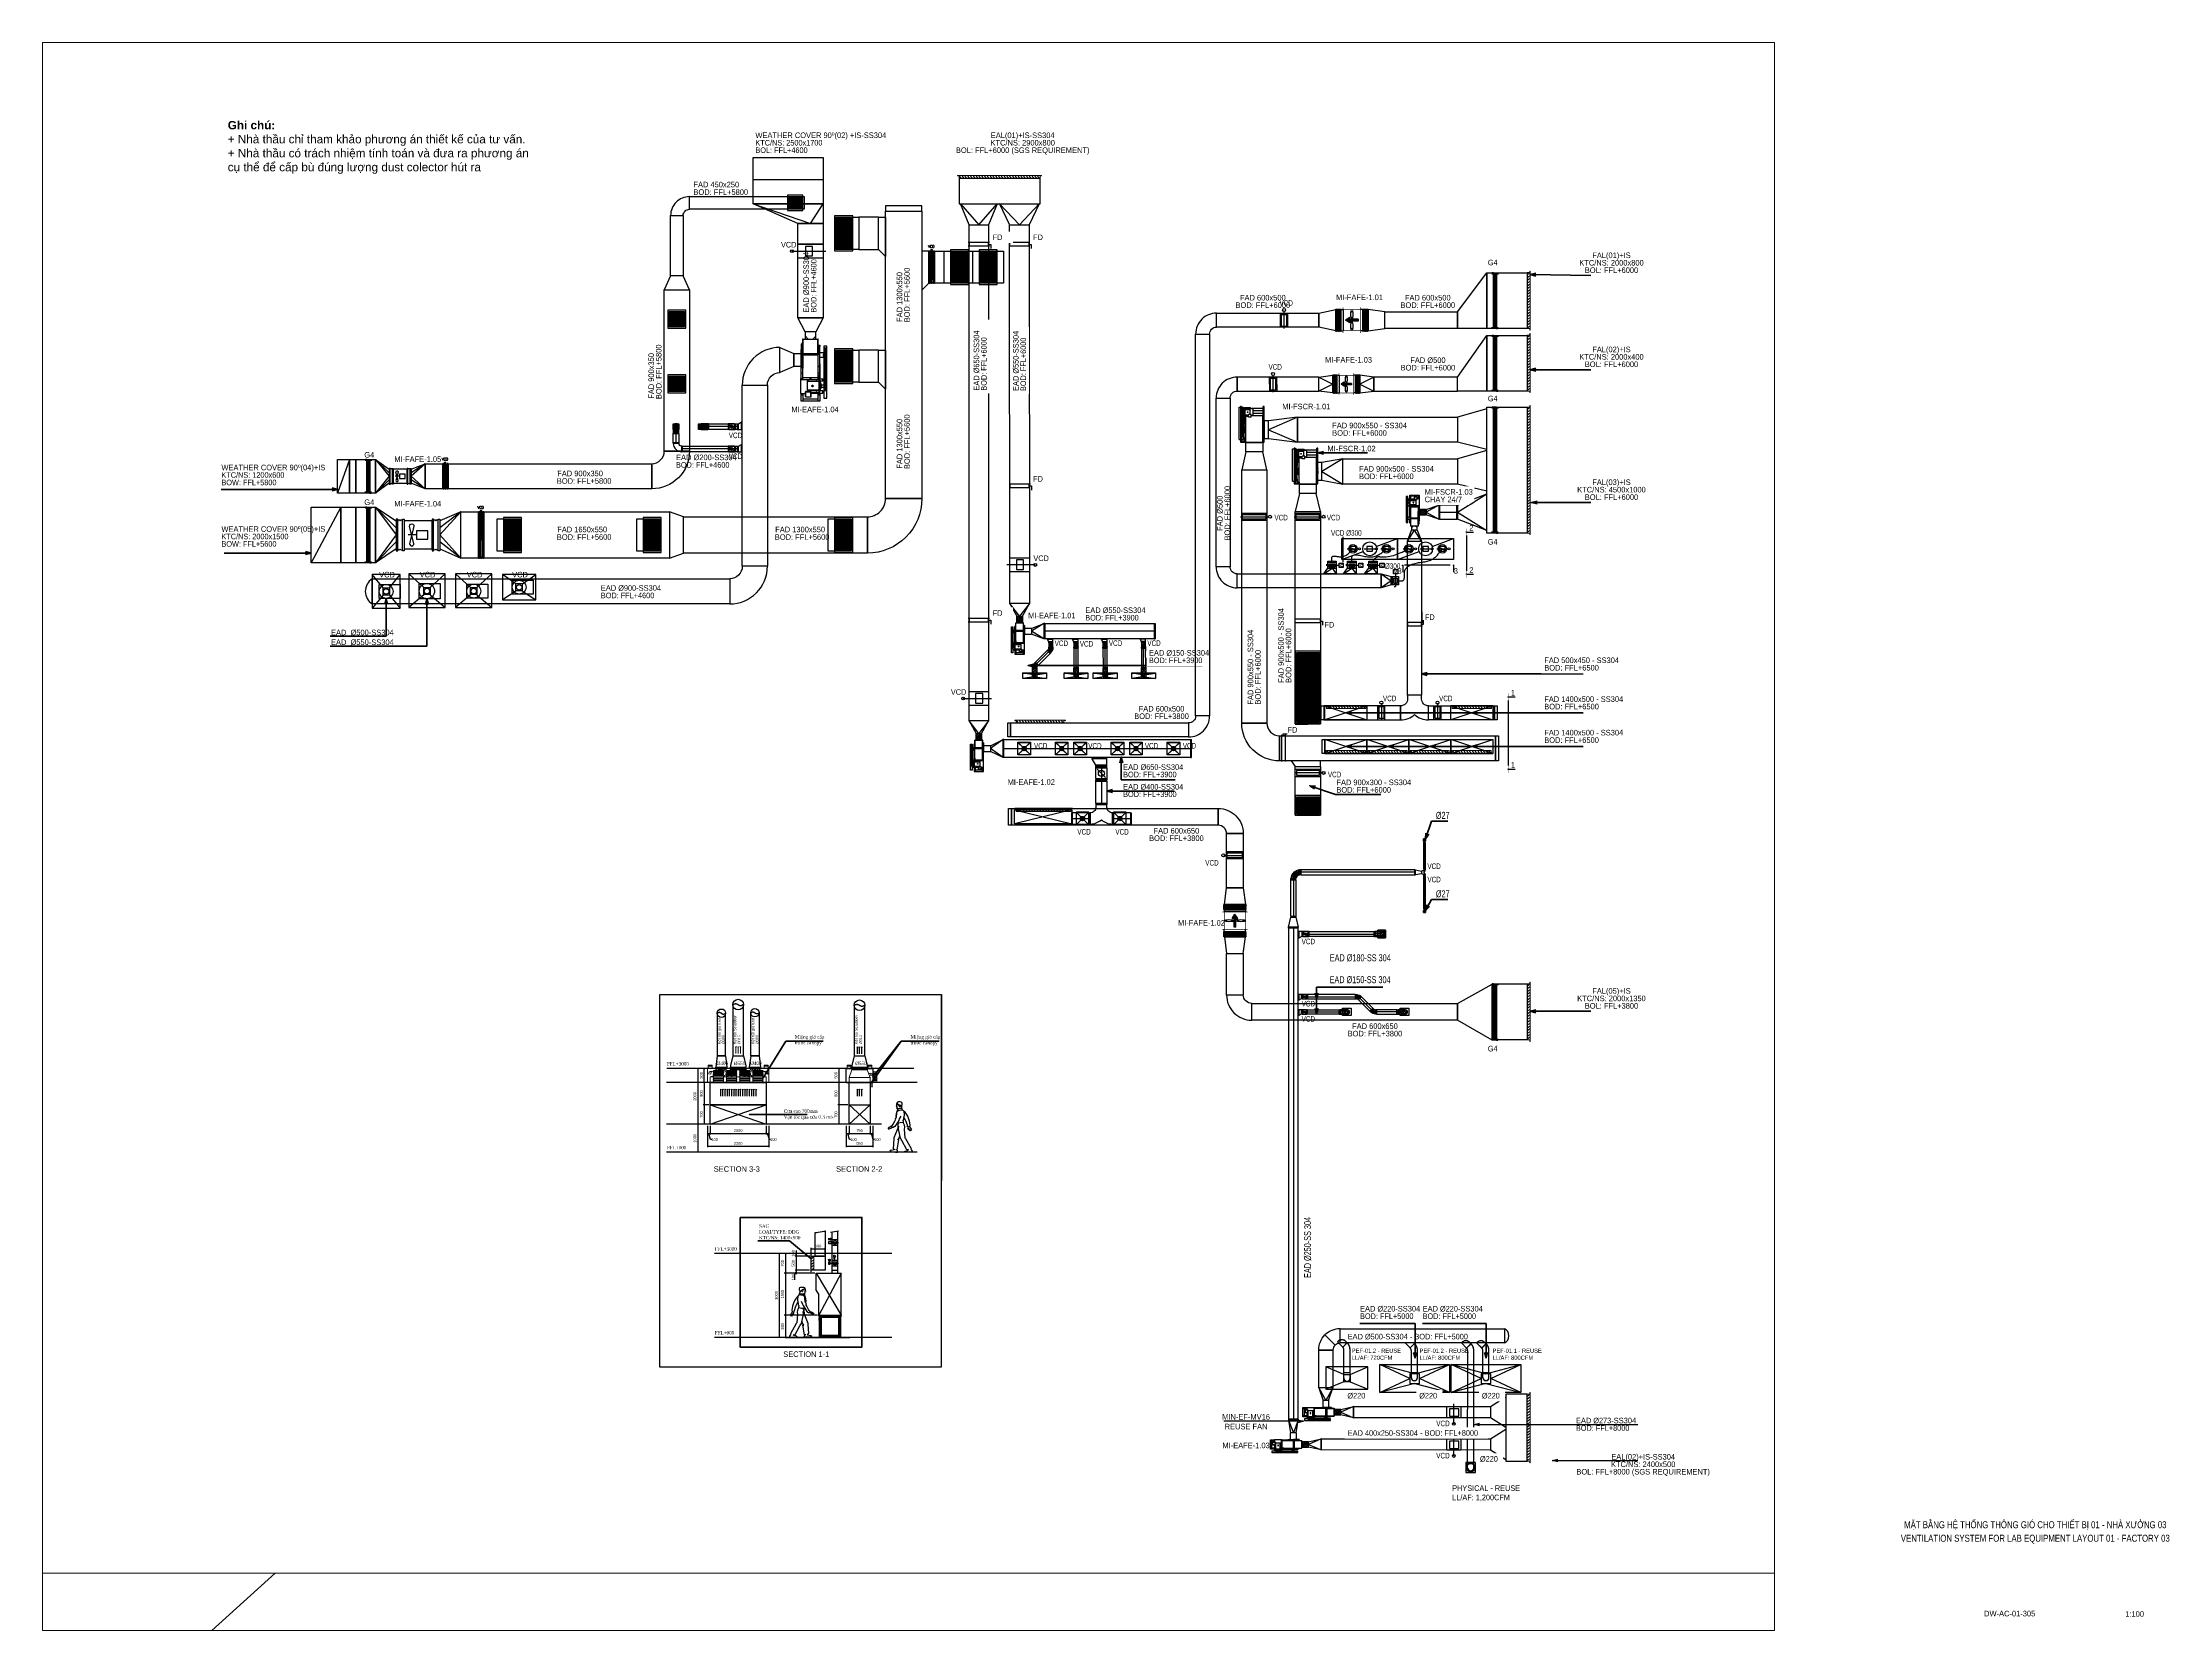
# Paper-space layout 'DW-AC-01-305' of a CAD drawing. Header units: millimetres. Extents: x 59 to 820, y 12 to 580.
# The model-space entities are those that its viewports show. They can reach past a viewport. Long polylines and large blocks are cut down to what shows.
import ezdxf
from ezdxf.enums import TextEntityAlignment as Align

# ---------------------------------------------------------------- set-up
doc = ezdxf.new("R2010")
doc.units = ezdxf.units.MM
for name, pattern in [('1Fcol Plan$0$CENTERA', [1.3, 1, -0.1, 0.1, -0.1]), ('ACAD_ISO10W100', [18, 12, -3, 0, -3]), ('CENTER3', [0.52, 0.4, -0.04, 0.04, -0.04]), ('Dash', [6.35, 3.175, -3.175]), ('DASHED', [0.75, 0.5, -0.25]), ('DASHED2', [9.525, 6.35, -3.175]), ('HIDDEN', [9.525, 6.35, -3.175]), ('HIDDEN2', [0.1875, 0.125, -0.0625]), ('ITSTN.11-23-DW-A-2-102-Rev.00-MẶT BẰNG CẢI TẠO$0$Dash', [6.35, 3.175, -3.175])]:
    doc.linetypes.add(name, pattern=pattern)
for name, color, linetype, lineweight in [('1Fcol Plan$0$GRID LINE', 8, '1Fcol Plan$0$CENTERA', 5), ('A-ANOT--- TEXT', 8, 'Continuous', 5), ('A-NetCat', 20, 'HIDDEN', 18)]:
    doc.layers.add(name, color=color, linetype=linetype, lineweight=lineweight)
for name, color, linetype in [('31', 7, 'Continuous'), ('ACMV -  thong gio', 6, 'Continuous'), ('ACMV B1$0$H-TEXT', 7, 'Continuous'), ('CCL-Room Name', 7, 'Continuous'), ('EAD', 6, 'Continuous'), ('EF', 150, 'Continuous'), ('Equiment', 7, 'Continuous'), ('EQUIPMENT', 6, 'Continuous'), ('FAD', 3, 'Continuous'), ('FAD-TEXT', 7, 'Continuous'), ('ME-M.AC-Symbol', 7, 'Continuous'), ('NETCAT', 6, 'Continuous'), ('SEAS-CCL-DUCT TEXT', 7, 'Continuous'), ('SEAS-CCL-EAD-TXT', 7, 'Continuous'), ('SEAS-CCL-EQUIP-TXT', 7, 'Continuous'), ('SEAS-CCL-FAD', 7, 'Continuous'), ('SEAS-CCL-FAD-TXT', 7, 'Continuous'), ('SEAS-E&E-FAD', 3, 'Continuous'), ('SEAS-HLL-EAD', 6, 'Continuous'), ('SEAS-HLL-FAD', 3, 'Continuous'), ('Seas-Min-Cabinet', 7, 'Continuous'), ('SEAS-TEXT EQUIMENT', 7, 'Continuous'), ('SECTION', 1, 'Continuous'), ('TEXT', 7, 'Continuous'), ('TKS- AC', 6, 'Continuous'), ('TKS-EA', 30, 'Continuous'), ('TKS-OA', 3, 'Continuous'), ('TKS-PEA', 6, 'Continuous'), ('TKS-WW', 2, 'Continuous'), ('XANH', 5, 'Continuous')]:
    doc.layers.add(name, color=color, linetype=linetype)
doc.styles.add('Arial', font='arial.ttf', dxfattribs={"width": 0.8, "height": 2})
doc.styles.add('Arial_1', font='arial.ttf', dxfattribs={"width": 0.8, "height": 100})
doc.styles.add('Arial_5', font='arial.ttf', dxfattribs={"width": 0.8, "height": 125})
doc.styles.add('DIM', font='SIMPLEX.shx', dxfattribs={"width": 0.8, "bigfont": 'extfont2.shx'})
doc.styles.add('MtXpl_Times New Roman', font='times.ttf', dxfattribs={"height": 0.2})
doc.styles.add('RomanS', font='romans.shx', dxfattribs={"width": 0.8})
doc.styles.add('Seas-Arial', font='arial.ttf', dxfattribs={"width": 0.9})
doc.styles.get("Standard").update_dxf_attribs({"font": 'arial.ttf'})
doc.styles.add('SVN-TEXT', font='arial.ttf', dxfattribs={"width": 0.8})
doc.styles.add('TE_Arial', font='arial.ttf', dxfattribs={"width": 0.8})
doc.dimstyles.new('HVAC - 100', dxfattribs={"dimscale": 100, "dimtxt": 2, "dimasz": 2, "dimexe": 1, "dimexo": 3, "dimgap": 1.5, "dimtad": 1, "dimdec": 0, "dimzin": 9, "dimdsep": 46, "dimtxsty": 'Seas-Arial', "dimcen": 0, "dimclrd": 256, "dimclre": 256, "dimclrt": 7, "dimadec": 0, "dimazin": 2, "dimtfac": 1, "dimtdec": 0, "dimtofl": 0, "dimtmove": 0, "dimatfit": 3, "dimfxl": 0.5, "dimtolj": 1, "dimtzin": 0, "dimarcsym": 0})
doc.dimstyles.new('HVAC 1-150', dxfattribs={"dimscale": 150, "dimtxt": 2, "dimasz": 2, "dimexe": 1, "dimexo": 2, "dimgap": 1, "dimtad": 1, "dimtoh": 1, "dimdec": 0, "dimrnd": 5, "dimzin": 0, "dimdsep": 46, "dimtxsty": 'TE_Arial', "dimblk": 'DOTSMALL', "dimcen": 0.09, "dimclrt": 7, "dimadec": 0, "dimazin": 0, "dimtfac": 1, "dimtdec": 0, "dimtix": 1, "dimtofl": 0, "dimtmove": 2, "dimatfit": 3, "dimldrblk": 'DOTSMALL', "dimfxl": 1, "dimtfill": 1, "dimfrac": 2, "dimtolj": 1, "dimtzin": 0, "dimarcsym": 0})
doc.dimstyles.new('SVN-DIM-50', dxfattribs={"dimscale": 50, "dimtxt": 2, "dimasz": 0.5, "dimexe": 0.75, "dimexo": 1, "dimgap": 0.4, "dimtad": 0, "dimdec": 0, "dimdsep": 46, "dimtxsty": 'SVN-TEXT', "dimblk": 'DOT', "dimcen": 2.5, "dimclrd": 256, "dimclre": 256, "dimclrt": 256, "dimadec": 0, "dimazin": 0, "dimtfac": 1, "dimtdec": 0, "dimtmove": 1, "dimatfit": 3, "dimldrblk": 'DOT', "dimfxl": 1, "dimtvp": 1, "dimtolj": 1, "dimtzin": 0, "dimlwd": -1, "dimlwe": -1, "dimarcsym": 0})
pattern_1 = [(90, (-87955.386, -325), (-38.1, 0), []), (90, (-87942.686, -312.3), (-38.1, 0), [])]

# ---------------------------------------------------------------- blocks, each defined once
blk = doc.blocks.new('*U4')
at = {"color": 0, "linetype": 'ByBlock', "lineweight": -2}
for p, q in [((-550, 200), (-550, 50)), ((-520, 200), (-550, 200)), ((-520, 50), (-550, 50)), ((1185, 200), (1215, 200)), ((1185, 50), (1215, 50)), ((1215, 200), (1215, 50))]:
    blk.add_line(p, q, dxfattribs=at)
at = {"color": 8, "linetype": 'ByBlock', "lineweight": -2}
for p, q in [((1215, 125), (-550, 125)), ((-520, 200), (-520, 50)), ((1185, 200), (1185, 50))]:
    blk.add_line(p, q, dxfattribs=at)
at = {"color": 0, "linetype": 'ByBlock', "lineweight": -2}
for points in [[(-520, 200), (1185, 200)], [(1185, 50), (-520, 50)]]:
    blk.add_lwpolyline(points, dxfattribs=at)
blk = doc.blocks.new('Duct-Elbow45-D250-P')
at = {"color": 0, "linetype": 'ByBlock', "lineweight": -2}
for p, q in [((-188, 152), (-11, 329)), ((-188, 152), (-162, 126)), ((-125, 38), (-125, 0)), ((-125, 0), (125, 0)), ((-11, 329), (15, 303)), ((125, 0), (125, 38))]:
    blk.add_line(p, q, dxfattribs=at)
at = {"color": 8, "lineweight": -2}
for p, q in [((-162, 126), (15, 303)), ((-146, 107), (62, 246)), ((-135, 85), (96, 181)), ((-127, 62), (118, 111)), ((-125, 38), (125, 38))]:
    blk.add_line(p, q, dxfattribs=at)
at = {"color": 0, "linetype": 'ByBlock', "lineweight": -2}
for radius in [125, 375]:
    blk.add_arc((-250, 38), radius, 0, 45, dxfattribs=at)
blk = doc.blocks.new('*U6')
at = {"color": 0, "linetype": 'ByBlock', "lineweight": -2}
for p, q in [((-550, 200), (-550, 50)), ((-520, 200), (-550, 200)), ((-520, 50), (-550, 50)), ((72, 200), (102, 200)), ((72, 50), (102, 50)), ((102, 200), (102, 50))]:
    blk.add_line(p, q, dxfattribs=at)
at = {"color": 8, "linetype": 'ByBlock', "lineweight": -2}
for p, q in [((102, 125), (-550, 125)), ((-520, 200), (-520, 50)), ((72, 200), (72, 50))]:
    blk.add_line(p, q, dxfattribs=at)
at = {"color": 0, "linetype": 'ByBlock', "lineweight": -2}
for points in [[(-520, 200), (72, 200)], [(72, 50), (-520, 50)]]:
    blk.add_lwpolyline(points, dxfattribs=at)
blk = doc.blocks.new('*U7')
at = {"color": 0, "linetype": 'ByBlock', "lineweight": -2}
for p, q in [((-550, 200), (-550, 50)), ((-520, 200), (-550, 200)), ((-520, 50), (-550, 50)), ((198, 200), (228, 200)), ((198, 50), (228, 50)), ((228, 200), (228, 50))]:
    blk.add_line(p, q, dxfattribs=at)
at = {"color": 8, "linetype": 'ByBlock', "lineweight": -2}
for p, q in [((228, 125), (-550, 125)), ((-520, 200), (-520, 50)), ((198, 200), (198, 50))]:
    blk.add_line(p, q, dxfattribs=at)
at = {"color": 0, "linetype": 'ByBlock', "lineweight": -2}
for points in [[(-520, 200), (198, 200)], [(198, 50), (-520, 50)]]:
    blk.add_lwpolyline(points, dxfattribs=at)
blk = doc.blocks.new('*U8')
at = {"color": 0, "linetype": 'ByBlock', "lineweight": -2}
for p, q in [((-550, 200), (-550, 50)), ((-520, 200), (-550, 200)), ((-520, 50), (-550, 50)), ((609, 200), (639, 200)), ((609, 50), (639, 50)), ((639, 200), (639, 50))]:
    blk.add_line(p, q, dxfattribs=at)
at = {"color": 8, "linetype": 'ByBlock', "lineweight": -2}
for p, q in [((639, 125), (-550, 125)), ((-520, 200), (-520, 50)), ((609, 200), (609, 50))]:
    blk.add_line(p, q, dxfattribs=at)
at = {"color": 0, "linetype": 'ByBlock', "lineweight": -2}
for points in [[(-520, 200), (609, 200)], [(609, 50), (-520, 50)]]:
    blk.add_lwpolyline(points, dxfattribs=at)
blk = doc.blocks.new('*U10')
at = {"color": 0, "linetype": 'ByBlock', "lineweight": -2}
for p, q in [((-550, 200), (-550, -50)), ((-520, 200), (-550, 200)), ((-280, 200), (-250, 200)), ((-250, 200), (-250, -50)), ((-520, -50), (-550, -50)), ((-280, -50), (-250, -50))]:
    blk.add_line(p, q, dxfattribs=at)
at = {"color": 8, "linetype": 'ByBlock', "lineweight": -2}
for p, q in [((-250, 75), (-550, 75)), ((-520, 200), (-520, -50)), ((-280, 200), (-280, -50))]:
    blk.add_line(p, q, dxfattribs=at)
at = {"color": 0, "linetype": 'ByBlock', "lineweight": -2}
for points in [[(-520, 200), (-280, 200)], [(-280, -50), (-520, -50)]]:
    blk.add_lwpolyline(points, dxfattribs=at)
blk = doc.blocks.new('*U33')
at = {"color": 0, "linetype": 'ByBlock', "lineweight": -2}
for p, q in [((-550, 200), (-550, 20)), ((-520, 200), (-550, 200)), ((-520, 20), (-550, 20)), ((1800, 200), (1830, 200)), ((1800, 20), (1830, 20)), ((1830, 200), (1830, 20))]:
    blk.add_line(p, q, dxfattribs=at)
at = {"color": 8, "linetype": 'ByBlock', "lineweight": -2}
for p, q in [((1830, 110), (-550, 110)), ((-520, 200), (-520, 20)), ((1800, 200), (1800, 20))]:
    blk.add_line(p, q, dxfattribs=at)
at = {"color": 0, "linetype": 'ByBlock', "lineweight": -2}
for points in [[(-520, 200), (1800, 200)], [(1800, 20), (-520, 20)]]:
    blk.add_lwpolyline(points, dxfattribs=at)
blk = doc.blocks.new('A$C24744272')
at = {"color": 0, "linetype": 'ByBlock', "lineweight": -2}
for p, q in [((0, 200), (250, 200)), ((0, 200), (0, 0)), ((0, 170), (250, 170)), ((0, 30), (331, 30)), ((0, 0), (331, 0)), ((250, 200), (250, 170)), ((250, 170), (331, 30)), ((331, 30), (331, 0))]:
    blk.add_line(p, q, dxfattribs=at)
blk = doc.blocks.new('$N-mt5')
at = {"layer": 'ACMV -  thong gio', "color": 0, "linetype": 'Continuous'}
blk.add_lwpolyline([(0, 0, 0, 0, 0), (0.25, 0, 0, 0, 0), (0.25, 0.25, 0, 0, 0), (0.5, -0.25, 0, 0, 0), (0.5, 0, 0, 0, 0), (0.75, 0, 0.15, 0, 0), (1, 0, 0, 0, 0)], format="xyseb", dxfattribs=at)
blk = doc.blocks.new('*U15')
at = {"layer": 'A-ANOT--- TEXT', "color": 0, "linetype": 'ByBlock'}
for p, q in [((-100, 0), (-100, -2000)), ((-100, 0), (11, 0)), ((11, 0), (-100, -80)), ((11, 56), (0, 56)), ((0, 56), (0, 0)), ((11, 56), (11, -2056)), ((11, -100), (-100, -180)), ((11, -100), (-100, -180)), ((11, -200), (-100, -280)), ((11, -300), (-100, -380)), ((11, -400), (-100, -480)), ((11, -500), (-100, -580)), ((11, -600), (-100, -680)), ((11, -700), (-100, -780)), ((11, -800), (-100, -880)), ((11, -900), (-100, -980)), ((11, -1000), (-100, -1080)), ((11, -1100), (-100, -1180)), ((11, -1200), (-100, -1280)), ((11, -1300), (-100, -1380)), ((11, -1400), (-100, -1480)), ((11, -1500), (-100, -1580)), ((11, -1600), (-100, -1680)), ((11, -1700), (-100, -1780)), ((11, -1800), (-100, -1880)), ((11, -1900), (-100, -1980)), ((11, -2000), (-100, -2000)), ((0, -2056), (0, -2000)), ((11, -2056), (0, -2056))]:
    blk.add_line(p, q, dxfattribs=at)
at = {"layer": 'A-ANOT--- TEXT', "color": 1, "linetype": 'ByBlock', "xscale": 259.2166644586388, "yscale": 259.2166644586388, "zscale": 259.2166644586388, "rotation": 180}
for p in [(334, -100), (334, -300), (334, -500), (334, -700), (334, -900), (334, -1100), (334, -1300), (334, -1500), (334, -1700), (334, -1900)]:
    blk.add_blockref('$N-mt5', p, dxfattribs=at)
blk = doc.blocks.new('FAN')
blk.add_hatch(color=1).paths.add_polyline_path([(-2.52, 0.34), (-2.52, -0.34), (0.87, -0.34), (0.87, -1.1), (2.52, 0), (0.87, 1.1), (0.87, 0.34)])
at = {"color": 0}
for p, q in [((-6.44, -4.22), (-6.44, 4.22)), ((-6.01, -4.22), (-6.01, 4.22)), ((-5.59, -4.22), (-5.59, 4.22)), ((-5.17, -4.22), (-5.17, 4.22)), ((-4.75, -4.22), (-4.75, 4.22)), ((-4.32, -4.22), (-4.32, 4.22)), ((-4.32, 4.22), (-3.48, 4.22)), ((-0.28, 1.02), (0, 1.02)), ((-0.28, 1.02), (-0.08, 0)), ((0.28, 1.02), (0, 1.02)), ((0.28, 1.02), (0.08, 0)), ((3.48, 4.34), (3.48, -4.11)), ((4.32, 4.22), (3.48, 4.22)), ((4.32, -4.22), (4.32, 4.22)), ((4.75, -4.22), (4.75, 4.22)), ((5.17, -4.22), (5.17, 4.22)), ((5.59, -4.22), (5.59, 4.22)), ((6.01, -4.22), (6.01, 4.22)), ((6.44, -4.22), (6.44, 4.22)), ((-4.32, -4.22), (-3.48, -4.22)), ((-0.28, -1.02), (-0.08, 0)), ((-0.28, -1.02), (0, -1.02)), ((0.28, -1.02), (0, -1.02)), ((0.28, -1.02), (0.08, 0)), ((4.32, -4.22), (3.48, -4.22))]:
    blk.add_line(p, q, dxfattribs=at)
at = {"color": 1}
for p, q in [((-2.52, 0.34), (0.87, 0.34)), ((-2.52, 0.34), (-2.52, -0.34)), ((2.52, 0), (-2.52, 0)), ((0.87, 0.34), (0.87, 1.1)), ((0.87, 1.1), (2.52, 0)), ((0.87, -1.1), (2.52, 0)), ((-2.52, -0.34), (0.87, -0.34)), ((0.87, -0.34), (0.87, -1.1))]:
    blk.add_line(p, q, dxfattribs=at)
at = {"color": 0, "const_width": 0.282}
for points in [[(-3.48, 4.22), (-3.48, 5.07)], [(3.48, 4.22), (3.48, 5.07)], [(-3.48, -4.22), (-3.48, -5.07)], [(3.48, -4.22), (3.48, -5.07)]]:
    blk.add_lwpolyline(points, dxfattribs=at)
blk.add_lwpolyline([(3.48, -4.22), (3.48, 4.22), (-3.48, 4.22), (-3.48, -4.22)], close=True, dxfattribs=at)
at = {"color": 0}
for centre, radius, start, end in [((-6.22, 4.22), 0.211, 0, 180), ((-5.8, 4.22), 0.211, 0, 180), ((-5.38, 4.22), 0.211, 0, 180), ((-4.96, 4.22), 0.211, 0, 180), ((-4.53, 4.22), 0.211, 0, 180), ((6.79, 2.38), 7.2, 169.0619, 190.9381), ((0, 2.93), 0.46, 37.4042, 142.5958), ((0, 3.43), 0.429, 49.01374, 130.98626), ((-6.79, 2.38), 7.2, 349.0619, 10.9381), ((4.53, 4.22), 0.211, 0, 180), ((4.96, 4.22), 0.211, 0, 180), ((5.38, 4.22), 0.211, 0, 180), ((5.8, 4.22), 0.211, 0, 180), ((6.22, 4.22), 0.211, 0, 180), ((-6.22, -4.22), 0.211, 180, 0), ((-5.8, -4.22), 0.211, 180, 0), ((-5.38, -4.22), 0.211, 180, 0), ((-4.96, -4.22), 0.211, 180, 0), ((-4.53, -4.22), 0.211, 180, 0), ((6.79, -2.38), 7.2, 169.0619, 190.9381), ((0, -2.93), 0.46, 217.4042, 322.5958), ((0, -3.43), 0.429, 229.01374, 310.98626), ((-6.79, -2.38), 7.2, 349.0619, 10.9381), ((4.53, -4.22), 0.211, 180, 0), ((4.96, -4.22), 0.211, 180, 0), ((5.38, -4.22), 0.211, 180, 0), ((5.8, -4.22), 0.211, 180, 0), ((6.22, -4.22), 0.211, 180, 0)]:
    blk.add_arc(centre, radius, start, end, dxfattribs=at)
blk = doc.blocks.new('*U35')
h = blk.add_hatch()
h.set_pattern_fill('ANSI32', color=8, scale=4, angle=45)
h.set_pattern_definition(pattern_1)
h.paths.add_polyline_path([(0, 0), (1988, 0), (1988, 100), (0, 100)])
at = {"color": 0}
for points in [[(0, 100), (0, 150), (50, 150)], [(0, 0), (0, -50), (50, -50)], [(1988, 100), (1988, 150), (1938, 150)], [(1988, 0), (1988, -50), (1938, -50)]]:
    blk.add_lwpolyline(points, dxfattribs=at)
blk.add_lwpolyline([(0, 0), (1988, 0), (1988, 100), (0, 100)], close=True, dxfattribs=at)
blk = doc.blocks.new('*U21')
h = blk.add_hatch()
h.set_pattern_fill('ANSI32', color=8, scale=4, angle=45)
h.set_pattern_definition(pattern_1)
h.paths.add_polyline_path([(0, 0), (2016, 0), (2016, 100), (0, 100)])
at = {"color": 0}
for points in [[(0, 100), (0, 150), (50, 150)], [(0, 0), (0, -50), (50, -50)], [(2016, 100), (2016, 150), (1966, 150)], [(2016, 0), (2016, -50), (1966, -50)]]:
    blk.add_lwpolyline(points, dxfattribs=at)
blk.add_lwpolyline([(0, 0), (2016, 0), (2016, 100), (0, 100)], close=True, dxfattribs=at)
blk = doc.blocks.new('*U22')
at = {"color": 0, "linetype": 'ByBlock', "lineweight": -2}
for p, q in [((-550, 200), (-550, 50)), ((-520, 200), (-550, 200)), ((-520, 50), (-550, 50)), ((163, 200), (193, 200)), ((163, 50), (193, 50)), ((193, 200), (193, 50))]:
    blk.add_line(p, q, dxfattribs=at)
at = {"color": 8, "linetype": 'ByBlock', "lineweight": -2}
for p, q in [((193, 125), (-550, 125)), ((-520, 200), (-520, 50)), ((163, 200), (163, 50))]:
    blk.add_line(p, q, dxfattribs=at)
at = {"color": 0, "linetype": 'ByBlock', "lineweight": -2}
for points in [[(-520, 200), (163, 200)], [(163, 50), (-520, 50)]]:
    blk.add_lwpolyline(points, dxfattribs=at)
blk = doc.blocks.new('*U23')
at = {"color": 0, "linetype": 'ByBlock', "lineweight": -2}
for p, q in [((-550, 200), (-550, -50)), ((-520, 200), (-550, 200)), ((-280, 200), (-250, 200)), ((-250, 200), (-250, -50)), ((-520, -50), (-550, -50)), ((-280, -50), (-250, -50))]:
    blk.add_line(p, q, dxfattribs=at)
at = {"color": 8, "linetype": 'ByBlock', "lineweight": -2}
for p, q in [((-250, 75), (-550, 75)), ((-520, 200), (-520, -50)), ((-280, 200), (-280, -50))]:
    blk.add_line(p, q, dxfattribs=at)
at = {"color": 0, "linetype": 'ByBlock', "lineweight": -2}
for points in [[(-520, 200), (-280, 200)], [(-280, -50), (-520, -50)]]:
    blk.add_lwpolyline(points, dxfattribs=at)
blk = doc.blocks.new('*U24')
at = {"color": 0, "linetype": 'ByBlock', "lineweight": -2}
for p, q in [((-550, 200), (-550, 150)), ((-520, 200), (-550, 200)), ((-520, 150), (-550, 150)), ((428, 200), (458, 200)), ((428, 150), (458, 150)), ((458, 200), (458, 150))]:
    blk.add_line(p, q, dxfattribs=at)
at = {"color": 8, "linetype": 'ByBlock', "lineweight": -2}
for p, q in [((458, 175), (-550, 175)), ((-520, 200), (-520, 150)), ((428, 200), (428, 150))]:
    blk.add_line(p, q, dxfattribs=at)
at = {"color": 0, "linetype": 'ByBlock', "lineweight": -2}
for points in [[(-520, 200), (428, 200)], [(428, 150), (-520, 150)]]:
    blk.add_lwpolyline(points, dxfattribs=at)
blk = doc.blocks.new('A$Cb0355615')
for p, q in [((0, 204), (0, 1)), ((0, 204), (27, 204)), ((0, 201), (30, 201)), ((0, -202), (0, 1)), ((2, -434), (2, 31)), ((2, 31), (337, 31)), ((30, 231), (27, 231)), ((27, 31), (27, 231)), ((27, -229), (27, 31)), ((30, 231), (30, 31)), ((30, 31), (30, -229)), ((31, 296), (36, 296)), ((31, 31), (31, 296)), ((32, -434), (32, 31)), ((307, 1), (32, 1)), ((36, 31), (36, 296)), ((36, 289), (303, 289)), ((303, 296), (308, 296)), ((303, 31), (303, 296)), ((307, -434), (307, 31)), ((308, 31), (308, 296)), ((308, 181), (337, 181)), ((308, 181), (313, 181)), ((308, 151), (338, 151)), ((313, 156), (313, 181)), ((338, 156), (313, 156)), ((328, 31), (328, 151)), ((399, 43), (328, 43)), ((337, 181), (337, 156)), ((337, -434), (337, 31)), ((338, 43), (338, 156)), ((399, 43), (399, -41)), ((399, 13), (401, 13)), ((401, -12), (401, 13)), ((403, 13), (445, 13)), ((403, -11), (403, 13)), ((409, 162), (409, -769)), ((464, 162), (409, 162)), ((415, 28), (415, -27)), ((445, 28), (415, 28)), ((427, 128), (427, 28)), ((447, 128), (427, 128)), ((445, 28), (445, -27)), ((445, 13), (445, -11)), ((447, -126), (447, 128)), ((464, -769), (464, 162)), ((0, -199), (30, -199)), ((2, -416), (2, -202)), ((2, -434), (2, -202)), ((30, -229), (27, -229)), ((32, -416), (32, -349)), ((32, -429), (32, -349)), ((307, -349), (307, -421)), ((307, -429), (307, -349)), ((399, -41), (337, -41)), ((337, -149), (338, -149)), ((337, -154), (337, -421)), ((337, -154), (338, -154)), ((337, -429), (337, -156)), ((338, -154), (338, -41)), ((399, -12), (401, -12)), ((403, -11), (445, -11)), ((445, -27), (415, -27)), ((427, -27), (427, -126)), ((427, -126), (447, -126)), ((427, -467), (427, -126)), ((447, -467), (447, -126)), ((-2, -682), (-2, -416)), ((-2, -416), (2, -416)), ((-2, -682), (81, -682)), ((2, -434), (337, -434)), ((2, -819), (2, -682)), ((25, -422), (5, -422)), ((14, -411), (14, -432)), ((307, -404), (32, -404)), ((37, -819), (37, -682)), ((81, -740), (81, -655)), ((86, -740), (86, -659)), ((87, -649), (175, -649)), ((87, -651), (175, -651)), ((87, -746), (175, -746)), ((89, -656), (173, -656)), ((89, -743), (173, -743)), ((116, -649), (116, -434)), ((336, -439), (116, -439)), ((116, -465), (326, -465)), ((326, -471), (116, -471)), ((326, -627), (116, -627)), ((326, -633), (116, -633)), ((152, -441), (120, -441)), ((124, -439), (124, -434)), ((129, -434), (309, -434)), ((136, -457), (136, -425)), ((148, -439), (148, -434)), ((181, -422), (158, -422)), ((171, -439), (171, -434)), ((176, -740), (176, -659)), ((181, -740), (181, -655)), ((181, -660), (336, -660)), ((181, -677), (294, -677)), ((192, -546), (219, -546)), ((192, -552), (219, -552)), ((241, -439), (241, -434)), ((241, -660), (241, -677)), ((264, -439), (264, -434)), ((264, -660), (264, -677)), ((288, -439), (288, -434)), ((288, -660), (288, -677)), ((288, -677), (387, -677)), ((296, -439), (296, -434)), ((296, -660), (296, -675)), ((302, -677), (302, -819)), ((326, -660), (326, -439)), ((326, -459), (336, -459)), ((326, -470), (336, -470)), ((326, -478), (336, -478)), ((326, -620), (336, -620)), ((326, -628), (336, -628)), ((326, -639), (336, -639)), ((336, -660), (336, -439)), ((348, -459), (336, -459)), ((336, -464), (342, -464)), ((336, -465), (342, -465)), ((336, -471), (342, -471)), ((336, -473), (342, -473)), ((336, -626), (342, -626)), ((336, -627), (342, -627)), ((336, -633), (342, -633)), ((336, -635), (342, -635)), ((348, -639), (336, -639)), ((337, -421), (387, -421)), ((337, -424), (337, -423)), ((337, -677), (337, -819)), ((342, -473), (342, -464)), ((342, -635), (342, -626)), ((348, -639), (348, -459)), ((387, -461), (348, -461)), ((358, -504), (348, -504)), ((358, -594), (348, -594)), ((387, -637), (348, -637)), ((358, -594), (358, -504)), ((358, -527), (365, -527)), ((358, -571), (365, -571)), ((365, -571), (365, -527)), ((365, -530), (445, -530)), ((365, -568), (445, -568)), ((387, -461), (387, -421)), ((387, -677), (387, -637)), ((415, -523), (415, -575)), ((445, -523), (415, -523)), ((445, -575), (415, -575)), ((427, -467), (427, -523)), ((447, -467), (427, -467)), ((427, -575), (427, -632)), ((427, -632), (447, -632)), ((445, -523), (445, -575)), ((445, -568), (445, -530)), ((447, -632), (447, -467)), ((337, -819), (2, -819)), ((37, -779), (302, -779)), ((409, -769), (464, -769))]:
    blk.add_line(p, q)
for centre, radius in [((14, 71), 6), ((14, 19), 5), ((169, 19), 5), ((324, 71), 6), ((324, 19), 5), ((14, -319), 6), ((14, -202), 5), ((324, -319), 6), ((324, -202), 5), ((14, -709), 6), ((14, -422), 5), ((136, -441), 6), ((136, -657), 6), ((169, -422), 5), ((276, -441), 6), ((276, -657), 6), ((324, -709), 6), ((324, -422), 5)]:
    blk.add_circle(centre, radius)
for centre, radius, start, end in [((402, 14), 1.5, 213.456, 299.935), ((402, -12), 1.5, 60.065, 146.5439), ((87, -655), 6, 90, 180), ((87, -657), 6, 90, 180), ((87, -740), 6, 180, 270), ((89, -659), 3, 90, 180), ((89, -740), 3, 180, 270), ((173, -659), 3, 0, 90), ((173, -740), 3, 270, 0), ((175, -655), 6, 0, 90), ((175, -657), 6, 0, 90), ((175, -740), 6, 270, 0), ((192, -549), 3.1, 90, 270), ((206, -549), 12, 14.971, 165.0298), ((206, -549), 12, 194.971, 345.028), ((206, -549), 8, 22.799, 157.2033), ((206, -549), 8, 202.8, 337.198), ((219, -549), 3.1, 270, 90), ((294, -675), 2, 270, 0.021)]:
    blk.add_arc(centre, radius, start, end)
at = {"layer": 'TKS-EA', "color": 8, "linetype": 'Continuous'}
for p, q in [((72, 345), (128, 289)), ((266, 343), (212, 289))]:
    blk.add_line(p, q, dxfattribs=at)
at = {"layer": 'TKS-PEA'}
for p, q in [((0, -100), (0, 100)), ((72, 289), (266, 289))]:
    blk.add_line(p, q, dxfattribs=at)
blk = doc.blocks.new('*U25')
at = {"color": 0, "linetype": 'ByBlock', "lineweight": -2}
for p, q in [((-550, 200), (-550, -350)), ((-520, 200), (-550, 200)), ((3400, 200), (3430, 200)), ((3430, 200), (3430, -350)), ((-520, -350), (-550, -350)), ((3400, -350), (3430, -350))]:
    blk.add_line(p, q, dxfattribs=at)
at = {"color": 8, "linetype": 'ByBlock', "lineweight": -2}
for p, q in [((-520, 200), (-520, -350)), ((3400, 200), (3400, -350)), ((3430, -75), (-550, -75))]:
    blk.add_line(p, q, dxfattribs=at)
at = {"color": 0, "linetype": 'ByBlock', "lineweight": -2}
for points in [[(-520, 200), (3400, 200)], [(3400, -350), (-520, -350)]]:
    blk.add_lwpolyline(points, dxfattribs=at)
blk = doc.blocks.new('*U26')
at = {"color": 0, "linetype": 'ByBlock', "lineweight": -2}
for p, q in [((-550, 200), (-550, -450)), ((-520, 200), (-550, 200)), ((6164, 200), (6194, 200)), ((6194, 200), (6194, -450)), ((-520, -450), (-550, -450)), ((6164, -450), (6194, -450))]:
    blk.add_line(p, q, dxfattribs=at)
at = {"color": 8, "linetype": 'ByBlock', "lineweight": -2}
for p, q in [((-520, 200), (-520, -450)), ((6164, 200), (6164, -450)), ((6194, -125), (-550, -125))]:
    blk.add_line(p, q, dxfattribs=at)
at = {"color": 0, "linetype": 'ByBlock', "lineweight": -2}
for points in [[(-520, 200), (6164, 200)], [(6164, -450), (-520, -450)]]:
    blk.add_lwpolyline(points, dxfattribs=at)
blk = doc.blocks.new('*U27')
at = {"color": 0, "linetype": 'ByBlock', "lineweight": -2}
for p, q in [((-550, 200), (-550, -199)), ((-520, 200), (-550, 200)), ((92, 200), (122, 200)), ((122, 200), (122, -199)), ((-520, -199), (-550, -199)), ((92, -199), (122, -199))]:
    blk.add_line(p, q, dxfattribs=at)
at = {"color": 8, "linetype": 'ByBlock', "lineweight": -2}
for p, q in [((122, 0), (-550, 0)), ((-520, 200), (-520, -199)), ((92, 200), (92, -199))]:
    blk.add_line(p, q, dxfattribs=at)
at = {"color": 0, "linetype": 'ByBlock', "lineweight": -2}
for points in [[(-520, 200), (92, 200)], [(92, -199), (-520, -199)]]:
    blk.add_lwpolyline(points, dxfattribs=at)
blk = doc.blocks.new('*U28')
at = {"color": 0, "linetype": 'ByBlock', "lineweight": -2}
for p, q in [((-550, 200), (-550, -150)), ((-520, 200), (-550, 200)), ((17053, 200), (17083, 200)), ((17083, 200), (17083, -150)), ((-520, -150), (-550, -150)), ((17053, -150), (17083, -150))]:
    blk.add_line(p, q, dxfattribs=at)
at = {"color": 8, "linetype": 'ByBlock', "lineweight": -2}
for p, q in [((17083, 25), (-550, 25)), ((-520, 200), (-520, -150)), ((17053, 200), (17053, -150))]:
    blk.add_line(p, q, dxfattribs=at)
at = {"color": 0, "linetype": 'ByBlock', "lineweight": -2}
for points in [[(-520, 200), (17053, 200)], [(17053, -150), (-520, -150)]]:
    blk.add_lwpolyline(points, dxfattribs=at)
blk = doc.blocks.new('*U29')
at = {"color": 0, "linetype": 'ByBlock', "lineweight": -2}
for p, q in [((-550, 200), (-550, -50)), ((-520, 200), (-550, 200)), ((-29, 200), (1, 200)), ((1, 200), (1, -50)), ((-520, -50), (-550, -50)), ((-29, -50), (1, -50))]:
    blk.add_line(p, q, dxfattribs=at)
at = {"color": 8, "linetype": 'ByBlock', "lineweight": -2}
for p, q in [((1, 75), (-550, 75)), ((-520, 200), (-520, -50)), ((-29, 200), (-29, -50))]:
    blk.add_line(p, q, dxfattribs=at)
at = {"color": 0, "linetype": 'ByBlock', "lineweight": -2}
for points in [[(-520, 200), (-29, 200)], [(-29, -50), (-520, -50)]]:
    blk.add_lwpolyline(points, dxfattribs=at)
blk = doc.blocks.new('*U30')
at = {"color": 0, "linetype": 'ByBlock', "lineweight": -2}
for p, q in [((-550, 200), (-550, 50)), ((-520, 200), (-550, 200)), ((-520, 50), (-550, 50)), ((72, 200), (102, 200)), ((72, 50), (102, 50)), ((102, 200), (102, 50))]:
    blk.add_line(p, q, dxfattribs=at)
at = {"color": 8, "linetype": 'ByBlock', "lineweight": -2}
for p, q in [((102, 125), (-550, 125)), ((-520, 200), (-520, 50)), ((72, 200), (72, 50))]:
    blk.add_line(p, q, dxfattribs=at)
at = {"color": 0, "linetype": 'ByBlock', "lineweight": -2}
for points in [[(-520, 200), (72, 200)], [(72, 50), (-520, 50)]]:
    blk.add_lwpolyline(points, dxfattribs=at)
blk = doc.blocks.new('*U31')
at = {"color": 0, "linetype": 'ByBlock', "lineweight": -2}
for p, q in [((-550, 200), (-550, 150)), ((-520, 200), (-550, 200)), ((-520, 150), (-550, 150)), ((662, 200), (692, 200)), ((662, 150), (692, 150)), ((692, 200), (692, 150))]:
    blk.add_line(p, q, dxfattribs=at)
at = {"color": 8, "linetype": 'ByBlock', "lineweight": -2}
for p, q in [((692, 175), (-550, 175)), ((-520, 200), (-520, 150)), ((662, 200), (662, 150))]:
    blk.add_line(p, q, dxfattribs=at)
at = {"color": 0, "linetype": 'ByBlock', "lineweight": -2}
for points in [[(-520, 200), (662, 200)], [(662, 150), (-520, 150)]]:
    blk.add_lwpolyline(points, dxfattribs=at)
blk = doc.blocks.new('*U32')
at = {"color": 0, "linetype": 'ByBlock', "lineweight": -2}
for p, q in [((-550, 200), (-550, 20)), ((-520, 200), (-550, 200)), ((-520, 20), (-550, 20)), ((3547, 200), (3577, 200)), ((3547, 20), (3577, 20)), ((3577, 200), (3577, 20))]:
    blk.add_line(p, q, dxfattribs=at)
at = {"color": 8, "linetype": 'ByBlock', "lineweight": -2}
for p, q in [((3577, 110), (-550, 110)), ((-520, 200), (-520, 20)), ((3547, 200), (3547, 20))]:
    blk.add_line(p, q, dxfattribs=at)
at = {"color": 0, "linetype": 'ByBlock', "lineweight": -2}
for points in [[(-520, 200), (3547, 200)], [(3547, 20), (-520, 20)]]:
    blk.add_lwpolyline(points, dxfattribs=at)
blk = doc.blocks.new('*U11')
at = {"color": 0, "linetype": 'ByBlock', "lineweight": -2}
for p, q in [((-550, 200), (-550, 20)), ((-520, 200), (-550, 200)), ((-520, 20), (-550, 20)), ((778, 200), (808, 200)), ((778, 20), (808, 20)), ((808, 200), (808, 20))]:
    blk.add_line(p, q, dxfattribs=at)
at = {"color": 8, "linetype": 'ByBlock', "lineweight": -2}
for p, q in [((808, 110), (-550, 110)), ((-520, 200), (-520, 20)), ((778, 200), (778, 20))]:
    blk.add_line(p, q, dxfattribs=at)
at = {"color": 0, "linetype": 'ByBlock', "lineweight": -2}
for points in [[(-520, 200), (778, 200)], [(778, 20), (-520, 20)]]:
    blk.add_lwpolyline(points, dxfattribs=at)
blk = doc.blocks.new('*U34')
at = {"layer": 'A-ANOT--- TEXT', "color": 0, "linetype": 'ByBlock'}
for p, q in [((-100, 0), (-100, -1700)), ((-100, 0), (11, 0)), ((11, 0), (-100, -80)), ((11, 56), (0, 56)), ((0, 56), (0, 0)), ((11, 56), (11, -1756)), ((11, -100), (-100, -180)), ((11, -100), (-100, -180)), ((11, -200), (-100, -280)), ((11, -300), (-100, -380)), ((11, -400), (-100, -480)), ((11, -500), (-100, -580)), ((11, -600), (-100, -680)), ((11, -700), (-100, -780)), ((11, -800), (-100, -880)), ((11, -900), (-100, -980)), ((11, -1000), (-100, -1080)), ((11, -1100), (-100, -1180)), ((11, -1200), (-100, -1280)), ((11, -1300), (-100, -1380)), ((11, -1400), (-100, -1480)), ((11, -1500), (-100, -1580)), ((11, -1600), (-100, -1680)), ((11, -1700), (-100, -1700)), ((0, -1756), (0, -1700)), ((11, -1756), (0, -1756))]:
    blk.add_line(p, q, dxfattribs=at)
at = {"layer": 'A-ANOT--- TEXT', "color": 1, "linetype": 'ByBlock', "xscale": -259.2166644586388, "yscale": 259.2166644586388, "zscale": 259.2166644586388, "rotation": 180}
for p in [(75, -100), (75, -300), (75, -500), (75, -700), (75, -900), (75, -1100), (75, -1300), (75, -1500)]:
    blk.add_blockref('$N-mt5', p, dxfattribs=at)
blk = doc.blocks.new('*U36')
at = {"layer": 'A-ANOT--- TEXT', "color": 0, "linetype": 'ByBlock'}
for p, q in [((-100, 0), (-100, -1950)), ((-100, 0), (11, 0)), ((11, 0), (-100, -80)), ((11, 56), (0, 56)), ((0, 56), (0, 0)), ((11, 56), (11, -2006)), ((11, -100), (-100, -180)), ((11, -100), (-100, -180)), ((11, -200), (-100, -280)), ((11, -300), (-100, -380)), ((11, -400), (-100, -480)), ((11, -500), (-100, -580)), ((11, -600), (-100, -680)), ((11, -700), (-100, -780)), ((11, -800), (-100, -880)), ((11, -900), (-100, -980)), ((11, -1000), (-100, -1080)), ((11, -1100), (-100, -1180)), ((11, -1200), (-100, -1280)), ((11, -1300), (-100, -1380)), ((11, -1400), (-100, -1480)), ((11, -1500), (-100, -1580)), ((11, -1600), (-100, -1680)), ((11, -1700), (-100, -1780)), ((11, -1800), (-100, -1880)), ((11, -1950), (-100, -1950)), ((0, -2006), (0, -1950)), ((11, -2006), (0, -2006))]:
    blk.add_line(p, q, dxfattribs=at)
at = {"layer": 'A-ANOT--- TEXT', "color": 1, "linetype": 'ByBlock', "xscale": -259.2166644586388, "yscale": 259.2166644586388, "zscale": 259.2166644586388, "rotation": 180}
for p in [(75, -100), (75, -300), (75, -500), (75, -700), (75, -900), (75, -1100), (75, -1300), (75, -1500), (75, -1700)]:
    blk.add_blockref('$N-mt5', p, dxfattribs=at)
blk = doc.blocks.new('*U37')
at = {"layer": 'A-ANOT--- TEXT', "color": 0, "linetype": 'ByBlock'}
for p, q in [((-100, 0), (-100, -4500)), ((-100, 0), (11, 0)), ((11, 0), (-100, -80)), ((11, 56), (0, 56)), ((0, 56), (0, 0)), ((11, 56), (11, -4556)), ((11, -100), (-100, -180)), ((11, -100), (-100, -180)), ((11, -200), (-100, -280)), ((11, -300), (-100, -380)), ((11, -400), (-100, -480)), ((11, -500), (-100, -580)), ((11, -600), (-100, -680)), ((11, -700), (-100, -780)), ((11, -800), (-100, -880)), ((11, -900), (-100, -980)), ((11, -1000), (-100, -1080)), ((11, -1100), (-100, -1180)), ((11, -1200), (-100, -1280)), ((11, -1300), (-100, -1380)), ((11, -1400), (-100, -1480)), ((11, -1500), (-100, -1580)), ((11, -1600), (-100, -1680)), ((11, -1700), (-100, -1780)), ((11, -1800), (-100, -1880)), ((11, -1900), (-100, -1980)), ((11, -2000), (-100, -2080)), ((11, -2100), (-100, -2180)), ((11, -2200), (-100, -2280)), ((11, -2300), (-100, -2380)), ((11, -2400), (-100, -2480)), ((11, -2500), (-100, -2580)), ((11, -2600), (-100, -2680)), ((11, -2700), (-100, -2780)), ((11, -2800), (-100, -2880)), ((11, -2900), (-100, -2980)), ((11, -3000), (-100, -3080)), ((11, -3100), (-100, -3180)), ((11, -3200), (-100, -3280)), ((11, -3300), (-100, -3380)), ((11, -3400), (-100, -3480)), ((11, -3500), (-100, -3580)), ((11, -3600), (-100, -3680)), ((11, -3700), (-100, -3780)), ((11, -3800), (-100, -3880)), ((11, -3900), (-100, -3980)), ((11, -4000), (-100, -4080)), ((11, -4100), (-100, -4180)), ((11, -4200), (-100, -4280)), ((11, -4300), (-100, -4380)), ((11, -4400), (-100, -4480)), ((11, -4500), (-100, -4500)), ((0, -4556), (0, -4500)), ((11, -4556), (0, -4556))]:
    blk.add_line(p, q, dxfattribs=at)
at = {"layer": 'A-ANOT--- TEXT', "color": 1, "linetype": 'ByBlock', "xscale": 259.2166644586388, "yscale": 259.2166644586388, "zscale": 259.2166644586388, "rotation": 180}
for p in [(334, -100), (334, -300), (334, -500), (334, -700), (334, -900), (334, -1100), (334, -1300), (334, -1500), (334, -1700), (334, -1900), (334, -2100), (334, -2300), (334, -2500), (334, -2700), (334, -2900), (334, -3100), (334, -3300), (334, -3500), (334, -3700), (334, -3900), (334, -4100), (334, -4300)]:
    blk.add_blockref('$N-mt5', p, dxfattribs=at)
blk = doc.blocks.new('*U38')
h = blk.add_hatch()
h.set_pattern_fill('ANSI32', color=8, scale=4, angle=45)
h.set_pattern_definition(pattern_1)
h.paths.add_polyline_path([(0, 0), (4501, 0), (4501, 100), (0, 100)])
at = {"color": 0}
for points in [[(0, 100), (0, 150), (50, 150)], [(0, 0), (0, -50), (50, -50)], [(4501, 100), (4501, 150), (4451, 150)], [(4501, 0), (4501, -50), (4451, -50)]]:
    blk.add_lwpolyline(points, dxfattribs=at)
blk.add_lwpolyline([(0, 0), (4501, 0), (4501, 100), (0, 100)], close=True, dxfattribs=at)
blk = doc.blocks.new('A$7E961B820292F0')
for p, q in [((0, -1272), (0, 0)), ((0, 0), (176, 0)), ((35, -419), (35, 0)), ((176, -39), (176, 0)), ((182, 0), (176, 0)), ((182, 22), (182, -908)), ((182, 22), (184, 22)), ((184, 22), (184, -908)), ((799, 22), (184, 22)), ((187, 30), (187, 22)), ((187, 30), (190, 30)), ((190, 30), (190, 22)), ((793, 30), (796, 30)), ((793, 30), (793, 22)), ((796, 30), (796, 22)), ((799, 22), (802, 22)), ((799, 22), (799, -908)), ((802, 22), (802, -933)), ((802, 0), (846, 0)), ((807, -39), (807, 0)), ((811, 0), (811, -39)), ((846, 0), (846, -333)), ((-53, -84), (-53, -1241)), ((-53, -84), (89, -84)), ((12, -214), (86, -214)), ((12, -214), (12, -1181)), ((12, -664), (86, -664)), ((22, -419), (107, -419)), ((22, -419), (22, -458)), ((22, -458), (107, -458)), ((35, -35), (176, -35)), ((35, -1052), (35, -458)), ((85, -1181), (85, -214)), ((89, -1241), (89, -84)), ((137, -44), (102, -306)), ((102, -306), (102, -419)), ((102, -458), (102, -571)), ((137, -912), (102, -571)), ((107, -470), (107, -407)), ((107, -407), (109, -407)), ((107, -470), (109, -470)), ((162, -317), (109, -317)), ((109, -560), (109, -317)), ((162, -378), (109, -378)), ((162, -499), (109, -499)), ((162, -560), (109, -560)), ((176, -39), (137, -39)), ((137, -44), (137, -39)), ((182, -44), (137, -44)), ((162, -317), (162, -560)), ((802, -44), (846, -44)), ((802, -89), (809, -89)), ((805, -89), (805, -403)), ((805, -403), (805, -788)), ((807, -39), (846, -39)), ((809, -89), (809, -403)), ((840, -120), (809, -120)), ((809, -125), (840, -125)), ((809, -403), (809, -788)), ((809, -752), (837, -752)), ((837, -757), (809, -757)), ((837, -752), (840, -752)), ((840, -757), (837, -757)), ((840, -752), (840, -120)), ((840, -311), (846, -333)), ((840, -365), (846, -365)), ((846, -417), (840, -417)), ((846, -460), (840, -460)), ((840, -513), (846, -513)), ((840, -566), (846, -544)), ((840, -752), (840, -757)), ((846, -333), (851, -350)), ((846, -365), (848, -365)), ((849, -417), (846, -417)), ((849, -460), (846, -460)), ((846, -513), (848, -513)), ((846, -544), (851, -527)), ((846, -544), (846, -1272)), ((848, -416), (848, -365)), ((848, -461), (848, -513)), ((849, -460), (849, -417)), ((851, -350), (851, -527)), ((-53, -1241), (89, -1241)), ((35, -1272), (0, -1272)), ((12, -956), (85, -956)), ((12, -1181), (85, -1181)), ((22, -1052), (22, -1086)), ((93, -1052), (22, -1052)), ((93, -1086), (22, -1086)), ((35, -921), (146, -921)), ((126, -933), (35, -933)), ((35, -956), (146, -956)), ((109, -1025), (35, -1025)), ((35, -1272), (35, -1086)), ((109, -1113), (35, -1113)), ((131, -1204), (35, -1204)), ((93, -1049), (93, -1088)), ((99, -1049), (93, -1049)), ((99, -1088), (93, -1088)), ((99, -1029), (99, -1109)), ((99, -1029), (109, -1029)), ((99, -1109), (109, -1109)), ((109, -989), (109, -1149)), ((120, -989), (109, -989)), ((109, -1149), (120, -1149)), ((120, -971), (120, -1167)), ((154, -971), (120, -971)), ((120, -1167), (347, -1167)), ((134, -971), (134, -1167)), ((145, -908), (145, -971)), ((289, -908), (145, -908)), ((145, -1167), (145, -1229)), ((145, -1229), (356, -1229)), ((154, -1182), (154, -955)), ((289, -955), (154, -955)), ((347, -1182), (155, -1182)), ((189, -908), (189, -955)), ((189, -1182), (189, -1229)), ((262, -1066), (238, -1066)), ((262, -1072), (238, -1072)), ((289, -894), (289, -980)), ((378, -894), (289, -894)), ((378, -980), (289, -980)), ((311, -1182), (311, -1229)), ((347, -980), (347, -1187)), ((451, -1187), (347, -1187)), ((356, -1187), (356, -1229)), ((378, -894), (378, -980)), ((451, -951), (378, -951)), ((811, -933), (387, -933)), ((811, -1204), (387, -1204)), ((451, -950), (451, -1187)), ((811, -1025), (451, -1025)), ((811, -1113), (451, -1113)), ((824, -770), (787, -770)), ((802, -788), (809, -788)), ((811, -770), (811, -1272)), ((846, -1272), (811, -1272))]:
    blk.add_line(p, q)
blk.add_lwpolyline([(840, -752), (840, -125), (997, -125), (997, -752)], close=True)
for centre, radius, start, end in [((238, -1069), 2.75, 90, 270), ((250, -1069), 10.6, 14.971, 165.028), ((250, -1069), 10.6, 194.971, 345.0299), ((262, -1069), 2.75, 270, 90)]:
    blk.add_arc(centre, radius, start, end)
blk = doc.blocks.new('*U39')
at = {"color": 0, "linetype": 'ByBlock', "lineweight": -2}
for p, q in [((-550, 200), (-550, -300)), ((-520, 200), (-550, 200)), ((92, 200), (122, 200)), ((122, 200), (122, -300)), ((-520, -300), (-550, -300)), ((92, -300), (122, -300))]:
    blk.add_line(p, q, dxfattribs=at)
at = {"color": 8, "linetype": 'ByBlock', "lineweight": -2}
for p, q in [((-520, 200), (-520, -300)), ((92, 200), (92, -300)), ((122, -50), (-550, -50))]:
    blk.add_line(p, q, dxfattribs=at)
at = {"color": 0, "linetype": 'ByBlock', "lineweight": -2}
for points in [[(-520, 200), (92, 200)], [(92, -300), (-520, -300)]]:
    blk.add_lwpolyline(points, dxfattribs=at)
blk = doc.blocks.new('A$7E9515102E222F2')
at = {"lineweight": -3}
blk.add_lwpolyline([(-100, 100), (100, 100), (100, -100), (-100, -100), (-100, 100)], close=True, dxfattribs=at)
at = {"color": 8, "lineweight": -3}
for points in [[(-27, 27), (-100, 100)], [(27, 27), (100, 100)], [(-100, -100), (-27, -27)], [(100, -100), (27, -27)]]:
    blk.add_lwpolyline(points, dxfattribs=at)
at = {"lineweight": -3}
blk.add_circle((0, 0), 38, dxfattribs=at)
blk = doc.blocks.new('A$7E95151031F329')
at = {"lineweight": -3}
for p, q in [((-714, 571), (-1200, 900)), ((-485, 571), (0, 900)), ((-714, 313), (-1200, 0)), ((-485, 313), (0, 0))]:
    blk.add_line(p, q, dxfattribs=at)
for points in [[(0, 0), (0, 900), (-1200, 900), (-1200, 0)], [(-486, 579), (-486, 321), (-714, 321), (-714, 579)]]:
    blk.add_lwpolyline(points, close=True, dxfattribs=at)
blk.add_circle((-600, 446), 100, dxfattribs=at)
blk = doc.blocks.new('*U40')
at = {"color": 0, "linetype": 'ByBlock', "lineweight": -2}
for p, q in [((-550, 200), (-550, -133)), ((-520, 200), (-550, 200)), ((26, 200), (56, 200)), ((56, 200), (56, -133)), ((-520, -133), (-550, -133)), ((26, -133), (56, -133))]:
    blk.add_line(p, q, dxfattribs=at)
at = {"color": 8, "linetype": 'ByBlock', "lineweight": -2}
for p, q in [((56, 33), (-550, 33)), ((-520, 200), (-520, -133)), ((26, 200), (26, -133))]:
    blk.add_line(p, q, dxfattribs=at)
at = {"color": 0, "linetype": 'ByBlock', "lineweight": -2}
for points in [[(-520, 200), (26, 200)], [(26, -133), (-520, -133)]]:
    blk.add_lwpolyline(points, dxfattribs=at)
blk = doc.blocks.new('4')
at = {"color": 8, "lineweight": -3}
for p, q in [((4106, 70275), (3570, 70764)), ((4335, 70275), (4870, 70764)), ((4106, 70017), (3570, 69564)), ((4335, 70017), (4870, 69564))]:
    blk.add_line(p, q, dxfattribs=at)
at = {"lineweight": -3}
for points in [[(4870, 69564), (4870, 70764), (3570, 70764), (3570, 69564)], [(4334, 70283), (4334, 70025), (4105, 70025), (4105, 70283)]]:
    blk.add_lwpolyline(points, close=True, dxfattribs=at)
blk.add_circle((4220, 70150), 100, dxfattribs=at)
blk = doc.blocks.new('*U41')
at = {"color": 0, "linetype": 'ByBlock', "lineweight": -2}
for p, q in [((-550, 200), (-550, -133)), ((-520, 200), (-550, 200)), ((1205, 200), (1235, 200)), ((1235, 200), (1235, -133)), ((-520, -133), (-550, -133)), ((1205, -133), (1235, -133))]:
    blk.add_line(p, q, dxfattribs=at)
at = {"color": 8, "linetype": 'ByBlock', "lineweight": -2}
for p, q in [((1235, 33), (-550, 33)), ((-520, 200), (-520, -133)), ((1205, 200), (1205, -133))]:
    blk.add_line(p, q, dxfattribs=at)
at = {"color": 0, "linetype": 'ByBlock', "lineweight": -2}
for points in [[(-520, 200), (1205, 200)], [(1205, -133), (-520, -133)]]:
    blk.add_lwpolyline(points, dxfattribs=at)
blk = doc.blocks.new('FAN X')
at = {"color": 8, "linetype": 'Continuous', "ltscale": 250}
blk.add_line((82.7, 0), (112.7, 0), dxfattribs=at)
at = {"linetype": 'Continuous', "ltscale": 250}
for points in [[(0, -56.2), (0, 56.2), (5.6, 56.2), (5.6, -56.2)], [(27.7, -56.2), (27.7, 56.2), (22.1, 56.2), (22.1, -56.2)], [(27.7, -50), (127.7, -50), (127.7, 50), (27.7, 50)], [(127.7, -56.2), (127.7, 56.2), (133.3, 56.2), (133.3, -56.2)], [(155.4, -56.2), (155.4, 56.2), (149.8, 56.2), (149.8, -56.2)]]:
    blk.add_lwpolyline(points, close=True, dxfattribs=at)
at = {"color": 8, "linetype": 'Continuous', "ltscale": 250}
blk.add_lwpolyline([(42.7, 15), (42.7, -15), (82.7, -15), (82.7, 15)], close=True, dxfattribs=at)
at = {"linetype": 'Continuous', "ltscale": 250}
blk.add_lwpolyline([(92.7, 30), (107.7, -30, -1.280776), (92.7, -30), (107.7, 30, 1.280776), (92.7, 30, 0.780776)], format="xyb", dxfattribs=at)
at = {"color": 8, "linetype": 'Continuous', "ltscale": 250}
for centre, start, end in [((9.7, 49.3), 9.10255, 170.89745), ((18, 49.3), 9.10255, 170.89745), ((137.4, 49.3), 9.10255, 170.89745), ((145.7, 49.3), 9.10255, 170.89745), ((9.7, -49.3), 189.10255, 350.89745), ((18, -49.3), 189.10255, 350.89745), ((137.4, -49.3), 189.10255, 350.89745), ((145.7, -49.3), 189.10255, 350.89745)]:
    blk.add_arc(centre, 4.17, start, end, dxfattribs=at)
blk = doc.blocks.new('A$7E981DD1A2F1E9')
at = {"color": 8}
for p, q in [((575, 250), (-575, 250)), ((575, 225), (-575, 225)), ((575, 200), (-575, 200)), ((575, 175), (-575, 175)), ((575, 150), (-575, 150)), ((575, 125), (-575, 125)), ((575, 100), (-575, 100)), ((575, 75), (-575, 75)), ((575, 50), (-575, 50)), ((575, 25), (-575, 25)), ((575, 0), (-575, 0)), ((-550, -275), (-550, 275)), ((-525, -275), (-525, 275)), ((-500, -275), (-500, 275)), ((-475, -275), (-475, 275)), ((-450, -275), (-450, 275)), ((-425, -275), (-425, 275)), ((-400, -275), (-400, 275)), ((-375, -275), (-375, 275)), ((-350, -275), (-350, 275)), ((-325, -275), (-325, 275)), ((-300, -275), (-300, 275)), ((-275, -275), (-275, 275)), ((-250, -275), (-250, 275)), ((-225, -275), (-225, 275)), ((-200, -275), (-200, 275)), ((-175, -275), (-175, 275)), ((-150, -275), (-150, 275)), ((-125, -275), (-125, 275)), ((-100, -275), (-100, 275)), ((-75, -275), (-75, 275)), ((-50, -275), (-50, 275)), ((-25, -275), (-25, 275)), ((0, -275), (0, 275)), ((25, -275), (25, 275)), ((50, -275), (50, 275)), ((75, -275), (75, 275)), ((100, -275), (100, 275)), ((125, -275), (125, 275)), ((150, -275), (150, 275)), ((175, -275), (175, 275)), ((200, -275), (200, 275)), ((225, -275), (225, 275)), ((250, -275), (250, 275)), ((275, -275), (275, 275)), ((300, -275), (300, 275)), ((325, -275), (325, 275)), ((350, -275), (350, 275)), ((375, -275), (375, 275)), ((400, -275), (400, 275)), ((425, -275), (425, 275)), ((450, -275), (450, 275)), ((475, -275), (475, 275)), ((500, -275), (500, 275)), ((525, -275), (525, 275)), ((550, -275), (550, 275)), ((575, -25), (-575, -25)), ((575, -50), (-575, -50)), ((575, -75), (-575, -75)), ((575, -100), (-575, -100)), ((575, -125), (-575, -125)), ((575, -150), (-575, -150)), ((575, -175), (-575, -175)), ((575, -200), (-575, -200)), ((575, -225), (-575, -225)), ((575, -250), (-575, -250))]:
    blk.add_line(p, q, dxfattribs=at)
blk.add_lwpolyline([(625, 325), (-625, 325), (-625, -325), (625, -325)], close=True, dxfattribs=at)
blk.add_lwpolyline([(-575, 275), (575, 275), (575, -275), (-575, -275)], close=True)
blk = doc.blocks.new('A$7E981DD2735332')
at = {"color": 8}
for p, q in [((275, 250), (-275, 250)), ((275, 225), (-275, 225)), ((275, 200), (-275, 200)), ((275, 175), (-275, 175)), ((275, 150), (-275, 150)), ((275, 125), (-275, 125)), ((275, 100), (-275, 100)), ((275, 75), (-275, 75)), ((275, 50), (-275, 50)), ((275, 25), (-275, 25)), ((275, 0), (-275, 0)), ((-250, 275), (-250, -275)), ((-225, 275), (-225, -275)), ((-200, 275), (-200, -275)), ((-175, 275), (-175, -275)), ((-150, 275), (-150, -275)), ((-125, 275), (-125, -275)), ((-100, 275), (-100, -275)), ((-75, 275), (-75, -275)), ((-50, 275), (-50, -275)), ((-25, 275), (-25, -275)), ((0, 275), (0, -275)), ((25, 275), (25, -275)), ((50, 275), (50, -275)), ((75, 275), (75, -275)), ((100, 275), (100, -275)), ((125, 275), (125, -275)), ((150, 275), (150, -275)), ((175, 275), (175, -275)), ((200, 275), (200, -275)), ((225, 275), (225, -275)), ((250, 275), (250, -275)), ((275, -25), (-275, -25)), ((275, -50), (-275, -50)), ((275, -75), (-275, -75)), ((275, -100), (-275, -100)), ((275, -125), (-275, -125)), ((275, -150), (-275, -150)), ((275, -175), (-275, -175)), ((275, -200), (-275, -200)), ((275, -225), (-275, -225)), ((275, -250), (-275, -250))]:
    blk.add_line(p, q, dxfattribs=at)
blk.add_lwpolyline([(-325, 325), (-325, -325), (325, -325), (325, 325)], close=True, dxfattribs=at)
blk.add_lwpolyline([(-275, -275), (-275, 275), (275, 275), (275, -275)], close=True)
blk = doc.blocks.new('A$7E981DD2A3A36')
at = {"color": 8}
for p, q in [((-225, 200), (225, 200)), ((-225, 175), (225, 175)), ((-225, 150), (225, 150)), ((-225, 125), (225, 125)), ((-225, 100), (225, 100)), ((-225, 75), (225, 75)), ((-225, 50), (225, 50)), ((-225, 25), (225, 25)), ((-225, 0), (225, 0)), ((-200, 225), (-200, -225)), ((-175, 225), (-175, -225)), ((-150, 225), (-150, -225)), ((-125, 225), (-125, -225)), ((-100, 225), (-100, -225)), ((-75, 225), (-75, -225)), ((-50, 225), (-50, -225)), ((-25, 225), (-25, -225)), ((0, 225), (0, -225)), ((25, 225), (25, -225)), ((50, 225), (50, -225)), ((75, 225), (75, -225)), ((100, 225), (100, -225)), ((125, 225), (125, -225)), ((150, 225), (150, -225)), ((175, 225), (175, -225)), ((200, 225), (200, -225)), ((-225, -25), (225, -25)), ((-225, -50), (225, -50)), ((-225, -75), (225, -75)), ((-225, -100), (225, -100)), ((-225, -125), (225, -125)), ((-225, -150), (225, -150)), ((-225, -175), (225, -175)), ((-225, -200), (225, -200))]:
    blk.add_line(p, q, dxfattribs=at)
blk.add_lwpolyline([(-275, -275), (275, -275), (275, 275), (-275, 275)], close=True, dxfattribs=at)
blk.add_lwpolyline([(225, -225), (-225, -225), (-225, 225), (225, 225)], close=True)
blk = doc.blocks.new('*U46')
at = {"color": 0, "linetype": 'ByBlock'}
blk.add_lwpolyline([(450, -900), (-450, -900, -0.414214), (900, 450), (900, -450, 0.414214), (450, -900)], format="xyb", close=True, dxfattribs=at)
blk = doc.blocks.new('*U48')
at = {"color": 7, "linetype": 'ByBlock', "lineweight": -2, "ltscale": 0.5}
for p, q in [((8, 0), (-66, 0)), ((-40, -29), (-40, 33))]:
    blk.add_line(p, q, dxfattribs=at)
at = {"color": 0, "linetype": 'ByBlock'}
for p, q in [((-25, 75), (1175, 75)), ((-25, -75), (1175, -75))]:
    blk.add_line(p, q, dxfattribs=at)
at = {"color": 8}
for p, q in [((0, 100), (1150, 100)), ((0, 50), (1150, 50)), ((0, -50), (1150, -50)), ((0, -100), (1150, -100))]:
    blk.add_line(p, q, dxfattribs=at)
at = {"color": 7, "linetype": 'CENTER3', "lineweight": -2, "ltscale": 0.5}
blk.add_line((8, 0), (1174, 0), dxfattribs=at)
at = {"color": 0, "linetype": 'ByBlock', "lineweight": -2, "ltscale": 0.5}
blk.add_lwpolyline([(0, -75), (0, 75), (1150, 75), (1150, -75)], close=True, dxfattribs=at)
at = {"color": 7, "linetype": 'HIDDEN2', "lineweight": -2, "ltscale": 0.5}
blk.add_lwpolyline([(25, -25), (25, 25), (1125, 25), (1125, -25)], close=True, dxfattribs=at)
at = {"color": 7, "linetype": 'ByBlock', "lineweight": -2, "ltscale": 0.5}
blk.add_circle((-40, 0), 19, dxfattribs=at)
at = {"layer": '1Fcol Plan$0$GRID LINE', "color": 0, "linetype": 'ByBlock', "lineweight": -2, "ltscale": 0.5}
for p, q in [((0, -75), (0, 55)), ((0, -33), (0, -75))]:
    blk.add_line(p, q, dxfattribs=at)
at = {"layer": 'ACMV B1$0$H-TEXT', "ltscale": 5, "style": 'RomanS', "width": 0.7}
blk.add_text('VCD', height=100, rotation=90, dxfattribs=at).set_placement((-111, -122, -5))
blk = doc.blocks.new('*U50')
at = {"color": 0, "linetype": 'ByBlock', "lineweight": -2}
for p, q in [((-550, 200), (-550, -133)), ((-520, 200), (-550, 200)), ((2766, 200), (2796, 200)), ((2796, 200), (2796, -133)), ((-520, -133), (-550, -133)), ((2766, -133), (2796, -133))]:
    blk.add_line(p, q, dxfattribs=at)
at = {"color": 8, "linetype": 'ByBlock', "lineweight": -2}
for p, q in [((2796, 33), (-550, 33)), ((-520, 200), (-520, -133)), ((2766, 200), (2766, -133))]:
    blk.add_line(p, q, dxfattribs=at)
at = {"color": 0, "linetype": 'ByBlock', "lineweight": -2}
for points in [[(-520, 200), (2766, 200)], [(2766, -133), (-520, -133)]]:
    blk.add_lwpolyline(points, dxfattribs=at)
blk = doc.blocks.new('*U51')
at = {"color": 0, "linetype": 'ByBlock'}
blk.add_lwpolyline([(100, -200), (-100, -200, -0.414214), (200, 100), (200, -100, 0.414214), (100, -200)], format="xyb", close=True, dxfattribs=at)
blk = doc.blocks.new('*U52')
at = {"color": 0, "linetype": 'ByBlock'}
blk.add_lwpolyline([(450, -900), (-450, -900, -0.414214), (900, 450), (900, -450, 0.414214), (450, -900)], format="xyb", close=True, dxfattribs=at)
blk = doc.blocks.new('*U53')
at = {"color": 0, "linetype": 'ByBlock'}
blk.add_lwpolyline([(225, -450), (-225, -450, -0.414214), (450, 225), (450, -225, 0.414214), (225, -450)], format="xyb", close=True, dxfattribs=at)
blk = doc.blocks.new('*U54')
h = blk.add_hatch()
h.set_pattern_fill('ANSI32', color=8, scale=4, angle=45)
h.set_pattern_definition(pattern_1)
h.paths.add_polyline_path([(0, 0), (2000, 0), (2000, 100), (0, 100)])
at = {"color": 0}
for points in [[(0, 100), (0, 150), (50, 150)], [(0, 0), (0, -50), (50, -50)], [(2000, 100), (2000, 150), (1950, 150)], [(2000, 0), (2000, -50), (1950, -50)]]:
    blk.add_lwpolyline(points, dxfattribs=at)
blk.add_lwpolyline([(0, 0), (2000, 0), (2000, 100), (0, 100)], close=True, dxfattribs=at)
blk = doc.blocks.new('*U55')
h = blk.add_hatch()
h.set_pattern_fill('ANSI32', color=8, scale=4, angle=45)
h.set_pattern_definition(pattern_1)
h.paths.add_polyline_path([(0, 0), (1200, 0), (1200, 100), (0, 100)])
at = {"color": 0}
for points in [[(0, 100), (0, 150), (50, 150)], [(0, 0), (0, -50), (50, -50)], [(1200, 100), (1200, 150), (1150, 150)], [(1200, 0), (1200, -50), (1150, -50)]]:
    blk.add_lwpolyline(points, dxfattribs=at)
blk.add_lwpolyline([(0, 0), (1200, 0), (1200, 100), (0, 100)], close=True, dxfattribs=at)
blk = doc.blocks.new('*U56')
at = {"color": 7, "linetype": 'ByBlock', "lineweight": -2, "ltscale": 0.5}
for p, q in [((8, 0), (-66, 0)), ((-40, -29), (-40, 33))]:
    blk.add_line(p, q, dxfattribs=at)
at = {"color": 0, "linetype": 'ByBlock'}
for p, q in [((-25, 75), (925, 75)), ((-25, -75), (925, -75))]:
    blk.add_line(p, q, dxfattribs=at)
at = {"color": 8}
for p, q in [((0, 100), (900, 100)), ((0, 50), (900, 50)), ((0, -50), (900, -50)), ((0, -100), (900, -100))]:
    blk.add_line(p, q, dxfattribs=at)
at = {"color": 7, "linetype": 'CENTER3', "lineweight": -2, "ltscale": 0.5}
blk.add_line((8, 0), (924, 0), dxfattribs=at)
at = {"color": 0, "linetype": 'ByBlock', "lineweight": -2, "ltscale": 0.5}
blk.add_lwpolyline([(0, -75), (0, 75), (900, 75), (900, -75)], close=True, dxfattribs=at)
at = {"color": 7, "linetype": 'HIDDEN2', "lineweight": -2, "ltscale": 0.5}
blk.add_lwpolyline([(25, -25), (25, 25), (875, 25), (875, -25)], close=True, dxfattribs=at)
at = {"color": 7, "linetype": 'ByBlock', "lineweight": -2, "ltscale": 0.5}
blk.add_circle((-40, 0), 19, dxfattribs=at)
at = {"layer": '1Fcol Plan$0$GRID LINE', "color": 0, "linetype": 'ByBlock', "lineweight": -2, "ltscale": 0.5}
for p, q in [((0, -75), (0, 55)), ((0, -33), (0, -75))]:
    blk.add_line(p, q, dxfattribs=at)
at = {"layer": 'ACMV B1$0$H-TEXT', "ltscale": 5, "style": 'RomanS', "width": 0.7}
blk.add_text('VCD', height=100, rotation=90, dxfattribs=at).set_placement((-111, -122, -5))
blk = doc.blocks.new('*U57')
at = {"color": 7, "linetype": 'ByBlock', "lineweight": -2, "ltscale": 0.5}
for p, q in [((8, 0), (-66, 0)), ((-40, -29), (-40, 33))]:
    blk.add_line(p, q, dxfattribs=at)
at = {"color": 0, "linetype": 'ByBlock'}
for p, q in [((-25, 75), (1675, 75)), ((-25, -75), (1675, -75))]:
    blk.add_line(p, q, dxfattribs=at)
at = {"color": 8}
for p, q in [((0, 100), (1650, 100)), ((0, 50), (1650, 50)), ((0, -50), (1650, -50)), ((0, -100), (1650, -100))]:
    blk.add_line(p, q, dxfattribs=at)
at = {"color": 7, "linetype": 'CENTER3', "lineweight": -2, "ltscale": 0.5}
blk.add_line((8, 0), (1674, 0), dxfattribs=at)
at = {"color": 0, "linetype": 'ByBlock', "lineweight": -2, "ltscale": 0.5}
blk.add_lwpolyline([(0, -75), (0, 75), (1650, 75), (1650, -75)], close=True, dxfattribs=at)
at = {"color": 7, "linetype": 'HIDDEN2', "lineweight": -2, "ltscale": 0.5}
blk.add_lwpolyline([(25, -25), (25, 25), (1625, 25), (1625, -25)], close=True, dxfattribs=at)
at = {"color": 7, "linetype": 'ByBlock', "lineweight": -2, "ltscale": 0.5}
blk.add_circle((-40, 0), 19, dxfattribs=at)
at = {"layer": '1Fcol Plan$0$GRID LINE', "color": 0, "linetype": 'ByBlock', "lineweight": -2, "ltscale": 0.5}
for p, q in [((0, -75), (0, 55)), ((0, -33), (0, -75))]:
    blk.add_line(p, q, dxfattribs=at)
at = {"layer": 'ACMV B1$0$H-TEXT', "ltscale": 5, "style": 'RomanS', "width": 0.7}
blk.add_text('VCD', height=100, rotation=90, dxfattribs=at).set_placement((-111, -122, -5))
blk = doc.blocks.new('*U58')
at = {"color": 0, "linetype": 'ByBlock'}
blk.add_lwpolyline([(650, -1300), (-650, -1300, -0.414214), (1300, 650), (1300, -650, 0.414214), (650, -1300)], format="xyb", close=True, dxfattribs=at)
blk = doc.blocks.new('_Dot')
at = {"color": 0, "linetype": 'ByBlock', "lineweight": -2}
blk.add_line((-0.5, 0), (-1, 0), dxfattribs=at)
at = {"color": 0, "linetype": 'ByBlock', "const_width": 0.5}
blk.add_lwpolyline([(-0.25, 0, 1), (0.25, 0, 1)], format="xyb", close=True, dxfattribs=at)
blk = doc.blocks.new('*D61')
at = {"ltscale": 200, "transparency": 16777216}
for p, q in [((16423, 45754), (15334, 45754)), ((15371, 45729), (15371, 44279)), ((16523, 44254), (15334, 44254))]:
    blk.add_line(p, q, dxfattribs=at)
at = {"layer": 'Defpoints', "color": 0, "transparency": 16777216}
for p in [(16473, 45754), (15371, 44254), (16573, 44254)]:
    blk.add_point(p, dxfattribs=at)
at = {"transparency": 16777216, "xscale": 25, "yscale": 25, "zscale": 25}
for p, rotation in [((15371, 45754), 90), ((15371, 44254), 270)]:
    blk.add_blockref('_Dot', p, dxfattribs=dict(at, rotation=rotation))
at = {"transparency": 16777216, "insert": (15269, 45004), "char_height": 100, "attachment_point": 5, "rotation": 90, "style": 'SVN-TEXT'}
blk.add_mtext('\\A1;1500', dxfattribs=at)
blk = doc.blocks.new('*D62')
at = {"ltscale": 200, "transparency": 16777216}
for p, q in [((16523, 44254), (15334, 44254)), ((15371, 44229), (15371, 43479)), ((16090, 43454), (15334, 43454))]:
    blk.add_line(p, q, dxfattribs=at)
at = {"layer": 'Defpoints', "color": 0, "transparency": 16777216}
for p in [(16573, 44254), (15371, 43454), (16140, 43454)]:
    blk.add_point(p, dxfattribs=at)
at = {"transparency": 16777216, "xscale": 25, "yscale": 25, "zscale": 25}
for p, rotation in [((15371, 44254), 90), ((15371, 43454), 270)]:
    blk.add_blockref('_Dot', p, dxfattribs=dict(at, rotation=rotation))
at = {"transparency": 16777216, "insert": (15269, 43854), "char_height": 100, "attachment_point": 5, "rotation": 90, "style": 'SVN-TEXT'}
blk.add_mtext('\\A1;800', dxfattribs=at)
blk = doc.blocks.new('*D63')
at = {"ltscale": 200, "transparency": 16777216}
for p, q in [((15301, 46454), (15114, 46454)), ((15152, 46429), (15152, 43479)), ((17633, 43454), (15114, 43454))]:
    blk.add_line(p, q, dxfattribs=at)
at = {"layer": 'Defpoints', "color": 0, "transparency": 16777216}
for p in [(15351, 46454), (15152, 43454), (17683, 43454)]:
    blk.add_point(p, dxfattribs=at)
at = {"transparency": 16777216, "xscale": 25, "yscale": 25, "zscale": 25}
for p, rotation in [((15152, 46454), 90), ((15152, 43454), 270)]:
    blk.add_blockref('_Dot', p, dxfattribs=dict(at, rotation=rotation))
at = {"transparency": 16777216, "insert": (15049, 44954), "char_height": 100, "attachment_point": 5, "rotation": 90, "style": 'SVN-TEXT'}
blk.add_mtext('\\A1;3000', dxfattribs=at)
blk = doc.blocks.new('*D64')
at = {"ltscale": 200, "transparency": 16777216}
for p, q in [((16392, 46454), (15334, 46454)), ((15371, 46429), (15371, 45779)), ((16423, 45754), (15334, 45754))]:
    blk.add_line(p, q, dxfattribs=at)
at = {"layer": 'Defpoints', "color": 0, "transparency": 16777216}
for p in [(16442, 46454), (15371, 45754), (16473, 45754)]:
    blk.add_point(p, dxfattribs=at)
at = {"transparency": 16777216, "xscale": 25, "yscale": 25, "zscale": 25}
for p, rotation in [((15371, 46454), 90), ((15371, 45754), 270)]:
    blk.add_blockref('_Dot', p, dxfattribs=dict(at, rotation=rotation))
at = {"transparency": 16777216, "insert": (15269, 46104), "char_height": 100, "attachment_point": 5, "rotation": 90, "style": 'SVN-TEXT'}
blk.add_mtext('\\A1;700', dxfattribs=at)
blk = doc.blocks.new('*U65')
at = {"layer": 'A-ANOT--- TEXT', "color": 0, "linetype": 'ByBlock'}
for p, q in [((-100, 0), (-100, -500)), ((-100, 0), (11, 0)), ((11, 0), (-100, -80)), ((11, 56), (0, 56)), ((0, 56), (0, 0)), ((11, 56), (11, -556)), ((11, -100), (-100, -180)), ((11, -100), (-100, -180)), ((11, -200), (-100, -280)), ((11, -300), (-100, -380)), ((11, -400), (-100, -480)), ((11, -500), (-100, -500)), ((0, -556), (0, -500)), ((11, -556), (0, -556))]:
    blk.add_line(p, q, dxfattribs=at)
at = {"layer": 'A-ANOT--- TEXT', "color": 1, "linetype": 'ByBlock', "xscale": -259.2166644586388, "yscale": 259.2166644586388, "zscale": 259.2166644586388, "rotation": 180}
for p in [(75, -100), (75, -300)]:
    blk.add_blockref('$N-mt5', p, dxfattribs=at)
blk = doc.blocks.new('*U66')
at = {"layer": 'A-ANOT--- TEXT', "color": 0, "linetype": 'ByBlock'}
for p, q in [((-100, 0), (-100, -1400)), ((-100, 0), (11, 0)), ((11, 0), (-100, -80)), ((11, 56), (0, 56)), ((0, 56), (0, 0)), ((11, 56), (11, -1456)), ((11, -100), (-100, -180)), ((11, -100), (-100, -180)), ((11, -200), (-100, -280)), ((11, -300), (-100, -380)), ((11, -400), (-100, -480)), ((11, -500), (-100, -580)), ((11, -600), (-100, -680)), ((11, -700), (-100, -780)), ((11, -800), (-100, -880)), ((11, -900), (-100, -980)), ((11, -1000), (-100, -1080)), ((11, -1100), (-100, -1180)), ((11, -1200), (-100, -1280)), ((11, -1300), (-100, -1380)), ((11, -1400), (-100, -1400)), ((0, -1456), (0, -1400)), ((11, -1456), (0, -1456))]:
    blk.add_line(p, q, dxfattribs=at)
at = {"layer": 'A-ANOT--- TEXT', "color": 1, "linetype": 'ByBlock', "xscale": -259.2166644586388, "yscale": 259.2166644586388, "zscale": 259.2166644586388, "rotation": 180}
for p in [(75, -100), (75, -300), (75, -500), (75, -700), (75, -900), (75, -1100), (75, -1300)]:
    blk.add_blockref('$N-mt5', p, dxfattribs=at)
blk = doc.blocks.new('*D67')
at = {"ltscale": 200, "transparency": 16777216}
for p, q in [((16243, 46354), (15718, 46354)), ((16232, 45854), (15718, 45854)), ((15755, 46329), (15755, 45879))]:
    blk.add_line(p, q, dxfattribs=at)
at = {"layer": 'Defpoints', "color": 0, "transparency": 16777216}
for p in [(15755, 45854), (16282, 45854), (16293, 46354)]:
    blk.add_point(p, dxfattribs=at)
at = {"transparency": 16777216, "xscale": 25, "yscale": 25, "zscale": 25}
for p, rotation in [((15755, 46354), 90), ((15755, 45854), 270)]:
    blk.add_blockref('_Dot', p, dxfattribs=dict(at, rotation=rotation))
at = {"transparency": 16777216, "insert": (15653, 46104), "char_height": 100, "attachment_point": 5, "rotation": 90, "style": 'SVN-TEXT'}
blk.add_mtext('\\A1;500', dxfattribs=at)
blk = doc.blocks.new('*D68')
at = {"ltscale": 200, "transparency": 16777216}
for p, q in [((15715, 45716), (15755, 45804)), ((15715, 45507), (15715, 45716)), ((16232, 45854), (15718, 45854)), ((16423, 45754), (15718, 45754)), ((15755, 45829), (15755, 45779)), ((15755, 45754), (15755, 45716))]:
    blk.add_line(p, q, dxfattribs=at)
at = {"layer": 'Defpoints', "color": 0, "transparency": 16777216}
for p in [(15755, 45754), (16282, 45854), (16473, 45754)]:
    blk.add_point(p, dxfattribs=at)
at = {"transparency": 16777216, "xscale": 25, "yscale": 25, "zscale": 25}
for p, rotation in [((15755, 45854), 90), ((15755, 45754), 270)]:
    blk.add_blockref('_Dot', p, dxfattribs=dict(at, rotation=rotation))
at = {"transparency": 16777216, "insert": (15653, 45612), "char_height": 100, "attachment_point": 5, "rotation": 90, "style": 'SVN-TEXT'}
blk.add_mtext('\\A1;100', dxfattribs=at)
blk = doc.blocks.new('*D69')
at = {"ltscale": 200, "transparency": 16777216}
for p, q in [((16392, 46454), (15718, 46454)), ((15755, 46564), (15755, 46356)), ((15755, 46379), (15755, 46429)), ((16243, 46354), (15718, 46354)), ((15755, 46356), (15755, 46404))]:
    blk.add_line(p, q, dxfattribs=at)
at = {"layer": 'Defpoints', "color": 0, "transparency": 16777216}
for p in [(15755, 46454), (16442, 46454), (16293, 46354)]:
    blk.add_point(p, dxfattribs=at)
at = {"transparency": 16777216, "xscale": 25, "yscale": 25, "zscale": 25}
for p, rotation in [((15755, 46454), 90), ((15755, 46354), 270)]:
    blk.add_blockref('_Dot', p, dxfattribs=dict(at, rotation=rotation))
at = {"transparency": 16777216, "insert": (15653, 46460), "char_height": 100, "attachment_point": 5, "rotation": 90, "style": 'SVN-TEXT'}
blk.add_mtext('\\A1;100', dxfattribs=at)
blk = doc.blocks.new('_DotSmall')
at = {"color": 0, "linetype": 'ByBlock', "const_width": 0.5}
blk.add_lwpolyline([(-0.0625, 0, 1), (0.0625, 0, 1)], format="xyb", close=True, dxfattribs=at)
blk = doc.blocks.new('*D72')
at = {"ltscale": 200, "transparency": 16777216}
for p, q in [((16292, 46404), (16292, 46660)), ((16317, 46623), (16767, 46623)), ((16792, 46404), (16792, 46660))]:
    blk.add_line(p, q, dxfattribs=at)
at = {"layer": 'Defpoints', "color": 0, "transparency": 16777216}
for p in [(16792, 46623), (16292, 46354), (16792, 46354)]:
    blk.add_point(p, dxfattribs=at)
at = {"transparency": 16777216, "xscale": 25, "yscale": 25, "zscale": 25, "rotation": 180}
blk.add_blockref('_Dot', (16292, 46623), dxfattribs=at)
at = {"transparency": 16777216, "xscale": 25, "yscale": 25, "zscale": 25}
blk.add_blockref('_Dot', (16792, 46623), dxfattribs=at)
at = {"transparency": 16777216, "insert": (16542, 46725), "char_height": 100, "attachment_point": 5, "style": 'SVN-TEXT'}
blk.add_mtext('\\A1;500', dxfattribs=at)
blk = doc.blocks.new('*D73')
at = {"ltscale": 200, "transparency": 16777216}
for p, q in [((12632, 51776), (12430, 51776)), ((12632, 51076), (12430, 51076)), ((12467, 51751), (12467, 51101))]:
    blk.add_line(p, q, dxfattribs=at)
at = {"layer": 'Defpoints', "color": 0, "transparency": 16777216}
for p in [(12682, 51776), (12467, 51076), (12682, 51076)]:
    blk.add_point(p, dxfattribs=at)
at = {"transparency": 16777216, "xscale": 25, "yscale": 25, "zscale": 25}
for p, rotation in [((12467, 51776), 90), ((12467, 51076), 270)]:
    blk.add_blockref('_Dot', p, dxfattribs=dict(at, rotation=rotation))
at = {"transparency": 16777216, "insert": (12365, 51426), "char_height": 100, "attachment_point": 5, "rotation": 90, "style": 'SVN-TEXT'}
blk.add_mtext('\\A1;700', dxfattribs=at)
blk = doc.blocks.new('*D74')
at = {"ltscale": 200, "transparency": 16777216}
for p, q in [((12631, 53075), (12430, 53075)), ((12531, 52575), (12430, 52575)), ((12467, 52600), (12467, 53050))]:
    blk.add_line(p, q, dxfattribs=at)
at = {"layer": 'Defpoints', "color": 0, "transparency": 16777216}
for p in [(12467, 53075), (12581, 52575), (12681, 53075)]:
    blk.add_point(p, dxfattribs=at)
at = {"transparency": 16777216, "xscale": 25, "yscale": 25, "zscale": 25}
for p, rotation in [((12467, 53075), 90), ((12467, 52575), 270)]:
    blk.add_blockref('_Dot', p, dxfattribs=dict(at, rotation=rotation))
at = {"transparency": 16777216, "insert": (12365, 52825), "char_height": 100, "attachment_point": 5, "rotation": 90, "style": 'SVN-TEXT'}
blk.add_mtext('\\A1;500', dxfattribs=at)
blk = doc.blocks.new('*D75')
at = {"ltscale": 200, "transparency": 16777216}
for p, q in [((12531, 53075), (12197, 53075)), ((12235, 53050), (12235, 51101)), ((12632, 51076), (12197, 51076))]:
    blk.add_line(p, q, dxfattribs=at)
at = {"layer": 'Defpoints', "color": 0, "transparency": 16777216}
for p in [(12581, 53075), (12235, 51076), (12682, 51076)]:
    blk.add_point(p, dxfattribs=at)
at = {"transparency": 16777216, "xscale": 25, "yscale": 25, "zscale": 25}
for p, rotation in [((12235, 53075), 90), ((12235, 51076), 270)]:
    blk.add_blockref('_Dot', p, dxfattribs=dict(at, rotation=rotation))
at = {"transparency": 16777216, "insert": (12133, 52076), "char_height": 100, "attachment_point": 5, "rotation": 90, "style": 'SVN-TEXT'}
blk.add_mtext('\\A1;2000', dxfattribs=at)
blk = doc.blocks.new('*D76')
at = {"ltscale": 200, "transparency": 16777216}
for p, q in [((17501, 52576), (17243, 52576)), ((17281, 52551), (17281, 51801)), ((17601, 51776), (17243, 51776))]:
    blk.add_line(p, q, dxfattribs=at)
at = {"layer": 'Defpoints', "color": 0, "transparency": 16777216}
for p in [(17551, 52576), (17281, 51776), (17651, 51776)]:
    blk.add_point(p, dxfattribs=at)
at = {"transparency": 16777216, "xscale": 25, "yscale": 25, "zscale": 25}
for p, rotation in [((17281, 52576), 90), ((17281, 51776), 270)]:
    blk.add_blockref('_Dot', p, dxfattribs=dict(at, rotation=rotation))
at = {"transparency": 16777216, "insert": (17179, 52176), "char_height": 100, "attachment_point": 5, "rotation": 90, "style": 'SVN-TEXT'}
blk.add_mtext('\\A1;800', dxfattribs=at)
blk = doc.blocks.new('*D77')
at = {"ltscale": 200, "transparency": 16777216}
for p, q in [((17601, 51776), (17243, 51776)), ((17601, 51076), (17243, 51076)), ((17281, 51751), (17281, 51101))]:
    blk.add_line(p, q, dxfattribs=at)
at = {"layer": 'Defpoints', "color": 0, "transparency": 16777216}
for p in [(17651, 51776), (17281, 51076), (17651, 51076)]:
    blk.add_point(p, dxfattribs=at)
at = {"transparency": 16777216, "xscale": 25, "yscale": 25, "zscale": 25}
for p, rotation in [((17281, 51776), 90), ((17281, 51076), 270)]:
    blk.add_blockref('_Dot', p, dxfattribs=dict(at, rotation=rotation))
at = {"transparency": 16777216, "insert": (17179, 51426), "char_height": 100, "attachment_point": 5, "rotation": 90, "style": 'SVN-TEXT'}
blk.add_mtext('\\A1;700', dxfattribs=at)
blk = doc.blocks.new('*D78')
at = {"ltscale": 200, "transparency": 16777216}
for p, q in [((12531, 52575), (12430, 52575)), ((12467, 52550), (12467, 51801)), ((12631, 51776), (12430, 51776))]:
    blk.add_line(p, q, dxfattribs=at)
at = {"layer": 'Defpoints', "color": 0, "transparency": 16777216}
for p in [(12581, 52575), (12467, 51776), (12681, 51776)]:
    blk.add_point(p, dxfattribs=at)
at = {"transparency": 16777216, "xscale": 25, "yscale": 25, "zscale": 25}
for p, rotation in [((12467, 52575), 90), ((12467, 51776), 270)]:
    blk.add_blockref('_Dot', p, dxfattribs=dict(at, rotation=rotation))
at = {"transparency": 16777216, "insert": (12365, 52176), "char_height": 100, "attachment_point": 5, "rotation": 90, "style": 'SVN-TEXT'}
blk.add_mtext('\\A1;800', dxfattribs=at)
blk = doc.blocks.new('*D79')
at = {"ltscale": 200, "transparency": 16777216}
for p, q in [((12581, 51026), (12581, 50254)), ((14782, 51026), (14782, 50254)), ((12606, 50291), (14757, 50291))]:
    blk.add_line(p, q, dxfattribs=at)
at = {"layer": 'Defpoints', "color": 0, "transparency": 16777216}
for p in [(12581, 51076), (14782, 51076), (14782, 50291)]:
    blk.add_point(p, dxfattribs=at)
at = {"transparency": 16777216, "xscale": 25, "yscale": 25, "zscale": 25, "rotation": 180}
blk.add_blockref('_Dot', (12581, 50291), dxfattribs=at)
at = {"transparency": 16777216, "xscale": 25, "yscale": 25, "zscale": 25}
blk.add_blockref('_Dot', (14782, 50291), dxfattribs=at)
at = {"transparency": 16777216, "insert": (13681, 50393), "char_height": 100, "attachment_point": 5, "style": 'SVN-TEXT'}
blk.add_mtext('\\A1;2200', dxfattribs=at)
blk = doc.blocks.new('*D80')
at = {"ltscale": 200, "transparency": 16777216}
for p, q in [((12682, 51026), (12682, 50713)), ((14682, 51026), (14682, 50713)), ((12707, 50750), (14657, 50750))]:
    blk.add_line(p, q, dxfattribs=at)
at = {"layer": 'Defpoints', "color": 0, "transparency": 16777216}
for p in [(12682, 51076), (14682, 51076), (14682, 50750)]:
    blk.add_point(p, dxfattribs=at)
at = {"transparency": 16777216, "xscale": 25, "yscale": 25, "zscale": 25, "rotation": 180}
blk.add_blockref('_Dot', (12682, 50750), dxfattribs=at)
at = {"transparency": 16777216, "xscale": 25, "yscale": 25, "zscale": 25}
blk.add_blockref('_Dot', (14682, 50750), dxfattribs=at)
at = {"transparency": 16777216, "insert": (13682, 50853), "char_height": 100, "attachment_point": 5, "style": 'SVN-TEXT'}
blk.add_mtext('\\A1;2000', dxfattribs=at)
blk = doc.blocks.new('*D81')
at = {"ltscale": 200, "transparency": 16777216}
for p, q in [((12581, 51026), (12581, 50713)), ((12682, 51026), (12682, 50713)), ((12606, 50750), (12657, 50750)), ((12698, 50530), (12631, 50750)), ((12738, 50530), (12698, 50530))]:
    blk.add_line(p, q, dxfattribs=at)
at = {"layer": 'Defpoints', "color": 0, "transparency": 16777216}
for p in [(12581, 51076), (12682, 51076), (12682, 50750)]:
    blk.add_point(p, dxfattribs=at)
at = {"transparency": 16777216, "xscale": 25, "yscale": 25, "zscale": 25, "rotation": 180}
blk.add_blockref('_Dot', (12581, 50750), dxfattribs=at)
at = {"transparency": 16777216, "xscale": 25, "yscale": 25, "zscale": 25}
blk.add_blockref('_Dot', (12682, 50750), dxfattribs=at)
at = {"transparency": 16777216, "insert": (12842, 50530), "char_height": 100, "attachment_point": 5, "style": 'SVN-TEXT'}
blk.add_mtext('\\A1;100', dxfattribs=at)
blk = doc.blocks.new('*D82')
at = {"ltscale": 200, "transparency": 16777216}
for p, q in [((14682, 51026), (14682, 50713)), ((14782, 51026), (14782, 50713)), ((14707, 50750), (14757, 50750)), ((14798, 50530), (14732, 50750)), ((14838, 50530), (14798, 50530))]:
    blk.add_line(p, q, dxfattribs=at)
at = {"layer": 'Defpoints', "color": 0, "transparency": 16777216}
for p in [(14682, 51076), (14782, 51076), (14782, 50750)]:
    blk.add_point(p, dxfattribs=at)
at = {"transparency": 16777216, "xscale": 25, "yscale": 25, "zscale": 25, "rotation": 180}
blk.add_blockref('_Dot', (14682, 50750), dxfattribs=at)
at = {"transparency": 16777216, "xscale": 25, "yscale": 25, "zscale": 25}
blk.add_blockref('_Dot', (14782, 50750), dxfattribs=at)
at = {"transparency": 16777216, "insert": (14942, 50530), "char_height": 100, "attachment_point": 5, "style": 'SVN-TEXT'}
blk.add_mtext('\\A1;100', dxfattribs=at)
blk = doc.blocks.new('*D83')
at = {"ltscale": 200, "transparency": 16777216}
for p, q in [((17651, 51026), (17651, 50713)), ((18401, 51026), (18401, 50713)), ((17676, 50750), (18376, 50750))]:
    blk.add_line(p, q, dxfattribs=at)
at = {"layer": 'Defpoints', "color": 0, "transparency": 16777216}
for p in [(17651, 51076), (18401, 51076), (18401, 50750)]:
    blk.add_point(p, dxfattribs=at)
at = {"transparency": 16777216, "xscale": 25, "yscale": 25, "zscale": 25, "rotation": 180}
blk.add_blockref('_Dot', (17651, 50750), dxfattribs=at)
at = {"transparency": 16777216, "xscale": 25, "yscale": 25, "zscale": 25}
blk.add_blockref('_Dot', (18401, 50750), dxfattribs=at)
at = {"transparency": 16777216, "insert": (18026, 50853), "char_height": 100, "attachment_point": 5, "style": 'SVN-TEXT'}
blk.add_mtext('\\A1;750', dxfattribs=at)
blk = doc.blocks.new('*D84')
at = {"ltscale": 200, "transparency": 16777216}
for p, q in [((17501, 53076), (17243, 53076)), ((17413, 52576), (17243, 52576)), ((17281, 53051), (17281, 52601))]:
    blk.add_line(p, q, dxfattribs=at)
at = {"layer": 'Defpoints', "color": 0, "transparency": 16777216}
for p in [(17281, 52576), (17463, 52576), (17551, 53076)]:
    blk.add_point(p, dxfattribs=at)
at = {"transparency": 16777216, "xscale": 25, "yscale": 25, "zscale": 25}
for p, rotation in [((17281, 53076), 90), ((17281, 52576), 270)]:
    blk.add_blockref('_Dot', p, dxfattribs=dict(at, rotation=rotation))
at = {"transparency": 16777216, "insert": (17179, 52826), "char_height": 100, "attachment_point": 5, "rotation": 90, "style": 'SVN-TEXT'}
blk.add_mtext('\\A1;500', dxfattribs=at)
blk = doc.blocks.new('*D85')
at = {"ltscale": 200, "transparency": 16777216}
for p, q in [((17551, 51026), (17551, 50713)), ((17651, 51026), (17651, 50713)), ((17576, 50750), (17626, 50750)), ((17667, 50530), (17601, 50750)), ((17707, 50530), (17667, 50530))]:
    blk.add_line(p, q, dxfattribs=at)
at = {"layer": 'Defpoints', "color": 0, "transparency": 16777216}
for p in [(17551, 51076), (17651, 51076), (17651, 50750)]:
    blk.add_point(p, dxfattribs=at)
at = {"transparency": 16777216, "xscale": 25, "yscale": 25, "zscale": 25, "rotation": 180}
blk.add_blockref('_Dot', (17551, 50750), dxfattribs=at)
at = {"transparency": 16777216, "xscale": 25, "yscale": 25, "zscale": 25}
blk.add_blockref('_Dot', (17651, 50750), dxfattribs=at)
at = {"transparency": 16777216, "insert": (17811, 50530), "char_height": 100, "attachment_point": 5, "style": 'SVN-TEXT'}
blk.add_mtext('\\A1;100', dxfattribs=at)
blk = doc.blocks.new('*D86')
at = {"ltscale": 200, "transparency": 16777216}
for p, q in [((18401, 51026), (18401, 50713)), ((18501, 51026), (18501, 50713)), ((18426, 50750), (18476, 50750)), ((18517, 50530), (18451, 50750)), ((18557, 50530), (18517, 50530))]:
    blk.add_line(p, q, dxfattribs=at)
at = {"layer": 'Defpoints', "color": 0, "transparency": 16777216}
for p in [(18401, 51076), (18501, 51076), (18501, 50750)]:
    blk.add_point(p, dxfattribs=at)
at = {"transparency": 16777216, "xscale": 25, "yscale": 25, "zscale": 25, "rotation": 180}
blk.add_blockref('_Dot', (18401, 50750), dxfattribs=at)
at = {"transparency": 16777216, "xscale": 25, "yscale": 25, "zscale": 25}
blk.add_blockref('_Dot', (18501, 50750), dxfattribs=at)
at = {"transparency": 16777216, "insert": (18661, 50530), "char_height": 100, "attachment_point": 5, "style": 'SVN-TEXT'}
blk.add_mtext('\\A1;100', dxfattribs=at)
blk = doc.blocks.new('*D87')
at = {"ltscale": 200, "transparency": 16777216}
for p, q in [((17551, 51026), (17551, 50254)), ((18501, 51026), (18501, 50254)), ((17576, 50291), (18476, 50291))]:
    blk.add_line(p, q, dxfattribs=at)
at = {"layer": 'Defpoints', "color": 0, "transparency": 16777216}
for p in [(17551, 51076), (18501, 51076), (18501, 50291)]:
    blk.add_point(p, dxfattribs=at)
at = {"transparency": 16777216, "xscale": 25, "yscale": 25, "zscale": 25, "rotation": 180}
blk.add_blockref('_Dot', (17551, 50291), dxfattribs=at)
at = {"transparency": 16777216, "xscale": 25, "yscale": 25, "zscale": 25}
blk.add_blockref('_Dot', (18501, 50291), dxfattribs=at)
at = {"transparency": 16777216, "insert": (18026, 50393), "char_height": 100, "attachment_point": 5, "style": 'SVN-TEXT'}
blk.add_mtext('\\A1;950', dxfattribs=at)
blk = doc.blocks.new('*D88')
at = {"ltscale": 200, "transparency": 16777216}
for p, q in [((12531, 51076), (12197, 51076)), ((12235, 51051), (12235, 50101)), ((14014, 50076), (12197, 50076))]:
    blk.add_line(p, q, dxfattribs=at)
at = {"layer": 'Defpoints', "color": 0, "transparency": 16777216}
for p in [(12581, 51076), (12235, 50076), (14064, 50076)]:
    blk.add_point(p, dxfattribs=at)
at = {"transparency": 16777216, "xscale": 25, "yscale": 25, "zscale": 25}
for p, rotation in [((12235, 51076), 90), ((12235, 50076), 270)]:
    blk.add_blockref('_Dot', p, dxfattribs=dict(at, rotation=rotation))
at = {"transparency": 16777216, "insert": (12133, 50576), "char_height": 100, "attachment_point": 5, "rotation": 90, "style": 'SVN-TEXT'}
blk.add_mtext('\\A1;1000', dxfattribs=at)
blk = doc.blocks.new('A$7E981D122834A2')
at = {"layer": 'ME-M.AC-Symbol'}
blk.add_line((13.7, 42.5), (14, 42.6), dxfattribs=at)
blk.add_lwpolyline([(9, 39.4), (10.2, 39.3), (11.8, 39.2), (13, 39.1), (13.7, 37.6), (12.8, 37.9), (11.4, 37.9), (10.2, 38), (8.8, 38.1)], close=True, dxfattribs=at)
for points in [[(9.4, 39.4), (9.5, 41.6), (9.3, 42), (9, 42.9), (9.1, 43.8), (9.4, 44.8), (10.1, 45.2), (11.2, 45.3), (12.5, 45.3), (13.4, 44.9), (13.5, 44.7), (13.8, 44.3), (14.1, 43.5), (14.2, 42.8), (14, 42.5), (14.5, 41.6), (14.5, 41.4), (14.1, 41.2)], [(11, 42.6), (10.5, 41.9), (10.3, 41.3), (9.9, 41), (9.5, 40.9)], [(11.9, 42.7), (11.6, 42.8), (11.3, 42.8), (11.1, 42.5), (11, 42), (11.2, 41.6), (11.5, 41.3), (11.8, 41.1), (12.1, 41.2)], [(13.5, 44.6), (13.3, 43.9), (13, 43.3), (12.5, 43), (12.5, 42.5), (12.2, 42.5), (12, 42.7)], [(13.8, 42.4), (14, 42.4), (14.1, 41.8), (14, 41.1), (14, 40.8), (13.9, 40.4), (14.1, 40), (13.9, 39.7), (13.2, 39.6), (12.8, 39.2)], [(8, 26.2), (7.2, 24.4), (6.8, 22.5), (7.1, 20.6), (6.5, 12.8), (5.9, 12.1), (0.9, 2.9), (1.2, 2.6), (0.5, 1.4), (-0.1, 0.6), (0, 0), (2.3, -0.3), (2.3, -0.1), (5, -0.5), (6.8, -0.3), (7, 0.1), (6.4, 0.6), (4.9, 0.9), (3.3, 1.9), (4.8, 1.6), (9.2, 10.1), (10.7, 12.3), (12.2, 19.2), (12.5, 21), (12.2, 23.2)], [(2.4, 22.8), (2.4, 22.6), (2.1, 22.3), (1.6, 21.6), (0.7, 20.3), (0.8, 20), (0.9, 20), (1.5, 20.5), (0.9, 19.6), (1.1, 19.4), (1.4, 19.5), (1.2, 19.1), (1.4, 18.9), (1.9, 19.6), (1.8, 19), (1.9, 18.9), (3.1, 20.6), (3.2, 20.3), (3.4, 20.1), (3.5, 20.5), (3.6, 21), (3.9, 21.5), (3.7, 22.2), (3.8, 22.6)], [(7.7, 37), (7.1, 36.8), (5.5, 34.2), (4.1, 32.3), (3.6, 30.8), (2.7, 28), (2.1, 24.2), (2.3, 22.8), (4.1, 22.7), (4.3, 24.1), (5.8, 28), (6.6, 29.8), (6.8, 30.3), (7.5, 31.3)], [(3.2, 20.8), (3.1, 21.2), (2.8, 21.6)], [(8.8, 38), (7.8, 37.3), (7.4, 36.1), (7.1, 35.1), (7.1, 33.4), (7.7, 30.5), (7.9, 29.3), (8.3, 28.5), (8, 27), (8.2, 26.2), (8.5, 26.6), (10.8, 26.2), (12.3, 26.1), (12.7, 25.7), (13.3, 26.3), (13.3, 26.6)], [(10.4, 32.4), (11.7, 29.9), (12.2, 28.4), (13.7, 26.1), (15.7, 23), (17.2, 22.2), (18, 22.1), (18.6, 22.6), (18.4, 23.3), (17.7, 24.1), (17.1, 25), (15.8, 27.9), (14.9, 29.6), (15.3, 30.1), (14.5, 31), (14.2, 32.4), (14, 34.2), (14, 35.7), (13.3, 37.2), (11.9, 37.6)], [(12.5, 21.5), (12.8, 23.5), (12.7, 25.7)], [(13.2, 25.9), (12.9, 24), (13.1, 21.5), (13.5, 20), (16.5, 12.6), (16.7, 11.6), (17.2, 2.8), (16, 2.3), (16.3, 1.8), (19.1, 1.2), (20, 1), (20.3, 0.7), (19.3, 0.1), (16.5, -0.2), (15.3, -0.1), (15.2, -0.3), (13.3, -0.3), (13.2, 0.3), (13.4, 1), (13.9, 1.7)], [(13.3, 37.6), (14.1, 36.1), (14.5, 34.8), (14.7, 32.5), (14.6, 31.2)], [(18.7, 23), (19.6, 22.9), (20.2, 22.5), (21.7, 21.6), (21.7, 21.5), (21.9, 21.1), (21.8, 20.9), (21.6, 20.9), (21.5, 20.8), (21.2, 20.9), (20.9, 20.7), (19.5, 21.4), (18.8, 21.9), (18.3, 21.9), (18.1, 22.1)], [(14.9, 1.9), (13.6, 1.8), (12.1, 10.7), (12.9, 10.5), (11.7, 12.4), (11.4, 14)]]:
    blk.add_lwpolyline(points, dxfattribs=at)
blk = doc.blocks.new('A$7E99BD17341A8')
at = {"layer": 'FAD'}
for p, q in [((-200, 300), (0, 300)), ((-200, 0), (-200, 300)), ((0, 0), (-200, 0)), ((-175, 550), (-25, 550)), ((-175, 400), (-175, 550)), ((-25, 400), (-175, 400)), ((-150, 250), (-50, 250)), ((-150, 50), (-150, 250)), ((-50, 50), (-150, 50)), ((-100, 400), (-100, -50)), ((-50, 250), (-50, 50)), ((-25, 550), (-25, 400)), ((0, 300), (0, 0)), ((-150, -50), (-100, -50))]:
    blk.add_line(p, q, dxfattribs=at)
blk.add_text('M', height=100, dxfattribs=at).set_placement((-100, 475), align=Align.MIDDLE_CENTER)
blk = doc.blocks.new('*U91')
at = {"layer": 'A-ANOT--- TEXT', "color": 0, "linetype": 'ByBlock'}
for p, q in [((-100, 0), (-100, -2400)), ((-100, 0), (11, 0)), ((11, 0), (-100, -80)), ((11, 56), (0, 56)), ((0, 56), (0, 0)), ((11, 56), (11, -2456)), ((11, -100), (-100, -180)), ((11, -100), (-100, -180)), ((11, -200), (-100, -280)), ((11, -300), (-100, -380)), ((11, -400), (-100, -480)), ((11, -500), (-100, -580)), ((11, -600), (-100, -680)), ((11, -700), (-100, -780)), ((11, -800), (-100, -880)), ((11, -900), (-100, -980)), ((11, -1000), (-100, -1080)), ((11, -1100), (-100, -1180)), ((11, -1200), (-100, -1280)), ((11, -1300), (-100, -1380)), ((11, -1400), (-100, -1480)), ((11, -1500), (-100, -1580)), ((11, -1600), (-100, -1680)), ((11, -1700), (-100, -1780)), ((11, -1800), (-100, -1880)), ((11, -1900), (-100, -1980)), ((11, -2000), (-100, -2080)), ((11, -2100), (-100, -2180)), ((11, -2200), (-100, -2280)), ((11, -2300), (-100, -2380)), ((11, -2400), (-100, -2400)), ((0, -2456), (0, -2400)), ((11, -2456), (0, -2456))]:
    blk.add_line(p, q, dxfattribs=at)
at = {"layer": 'A-ANOT--- TEXT', "color": 1, "linetype": 'ByBlock', "xscale": -259.2166644586388, "yscale": 259.2166644586388, "zscale": 259.2166644586388, "rotation": 180}
for p in [(75, -100), (75, -300), (75, -500), (75, -700), (75, -900), (75, -1100), (75, -1300), (75, -1500), (75, -1700), (75, -1900), (75, -2100), (75, -2300)]:
    blk.add_blockref('$N-mt5', p, dxfattribs=at)
blk = doc.blocks.new('*U92')
at = {"layer": 'A-ANOT--- TEXT', "color": 0, "linetype": 'ByBlock'}
for p, q in [((-100, 0), (-100, -2900)), ((-100, 0), (11, 0)), ((11, 0), (-100, -80)), ((11, 56), (0, 56)), ((0, 56), (0, 0)), ((11, 56), (11, -2956)), ((11, -100), (-100, -180)), ((11, -100), (-100, -180)), ((11, -200), (-100, -280)), ((11, -300), (-100, -380)), ((11, -400), (-100, -480)), ((11, -500), (-100, -580)), ((11, -600), (-100, -680)), ((11, -700), (-100, -780)), ((11, -800), (-100, -880)), ((11, -900), (-100, -980)), ((11, -1000), (-100, -1080)), ((11, -1100), (-100, -1180)), ((11, -1200), (-100, -1280)), ((11, -1300), (-100, -1380)), ((11, -1400), (-100, -1480)), ((11, -1500), (-100, -1580)), ((11, -1600), (-100, -1680)), ((11, -1700), (-100, -1780)), ((11, -1800), (-100, -1880)), ((11, -1900), (-100, -1980)), ((11, -2000), (-100, -2080)), ((11, -2100), (-100, -2180)), ((11, -2200), (-100, -2280)), ((11, -2300), (-100, -2380)), ((11, -2400), (-100, -2480)), ((11, -2500), (-100, -2580)), ((11, -2600), (-100, -2680)), ((11, -2700), (-100, -2780)), ((11, -2800), (-100, -2880)), ((11, -2900), (-100, -2900)), ((0, -2956), (0, -2900)), ((11, -2956), (0, -2956))]:
    blk.add_line(p, q, dxfattribs=at)
at = {"layer": 'A-ANOT--- TEXT', "color": 1, "linetype": 'ByBlock', "xscale": -259.2166644586388, "yscale": 259.2166644586388, "zscale": 259.2166644586388, "rotation": 180}
for p in [(75, -100), (75, -300), (75, -500), (75, -700), (75, -900), (75, -1100), (75, -1300), (75, -1500), (75, -1700), (75, -1900), (75, -2100), (75, -2300), (75, -2500), (75, -2700)]:
    blk.add_blockref('$N-mt5', p, dxfattribs=at)
blk = doc.blocks.new('SECTION')
at = {"layer": 'SECTION', "const_width": 15}
blk.add_lwpolyline([(-375, 0), (375, 0)], dxfattribs=at)
at = {"layer": 'SECTION'}
blk.add_leader([(0, 0), (0, -750)], dimstyle='HVAC 1-150', override={"dimgap": 1, "dimtad": 0}, dxfattribs=at)

msp = doc.modelspace()

# ---------------------------------------------------------------- hatches: boundary and pattern name
h = msp.add_hatch()
h.set_pattern_fill('ANSI37', color=8, scale=10, angle=360)
h.set_pattern_definition([(45, (-16260.806, 57550.66), (-22.45064, 22.45064), []), (135, (-16260.806, 57550.66), (-22.45064, -22.45064), [])])
edge = h.paths.add_edge_path()
edge.add_arc((11460.8, 76034.9), 100, 0.566434, 178.423954)
edge.add_line((11360.8, 76037.7), (11360.8, 75798.2))
edge.add_line((11360.8, 75798.2), (11560.9, 75798.2))
edge.add_line((11560.9, 75798.2), (11560.9, 76035.9))
h = msp.add_hatch()
h.set_pattern_fill('ANSI37', color=8, scale=10, angle=90)
h.set_pattern_definition([(135, (30844.922, 48313.16), (-22.45064, -22.45064), []), (225, (30844.922, 48313.16), (22.45064, -22.45064), [])])
edge = h.paths.add_edge_path()
edge.add_arc((12360.7, 76034.8), 100, 90.566434, 268.423954)
edge.add_line((12357.9, 75934.8), (12597.4, 75934.8))
edge.add_line((12597.4, 75934.8), (12597.4, 76134.8))
edge.add_line((12597.4, 76134.8), (12359.7, 76134.8))
h = msp.add_hatch()
h.set_pattern_fill('ANSI37', color=8, scale=20, angle=360)
h.set_pattern_definition([(45, (-31151.74, 30350.46), (-44.90128, 44.90128), []), (135, (-31151.74, 30350.46), (-44.90128, -44.90128), [])])
edge = h.paths.add_edge_path()
edge.add_arc((24291.6, 67113.7), 75, 181.69981, 359.55733, ccw=False)
edge.add_line((24216.6, 67111.5), (24216, 67391))
edge.add_line((24216, 67391), (24366, 67391.3))
edge.add_line((24366, 67391.3), (24366.6, 67113.1))
h = msp.add_hatch()
h.set_pattern_fill('ANSI37', color=8, scale=20, angle=360)
h.set_pattern_definition([(45, (-31151.74, 30346.39), (-44.90128, 44.90128), []), (135, (-31151.74, 30346.39), (-44.90128, -44.90128), [])])
edge = h.paths.add_edge_path()
edge.add_arc((24291.6, 67109.6), 75, 181.69981, 359.55733, ccw=False)
edge.add_line((24216.6, 67107.4), (24216, 67386.9))
edge.add_line((24216, 67386.9), (24366, 67387.2))
edge.add_line((24366, 67387.2), (24366.6, 67109))
h = msp.add_hatch()
h.set_pattern_fill('ANSI37', color=8, scale=20, angle=360)
h.set_pattern_definition([(45, (-29669.24, 30350.46), (-44.90128, 44.90128), []), (135, (-29669.24, 30350.46), (-44.90128, -44.90128), [])])
edge = h.paths.add_edge_path()
edge.add_arc((25774.1, 67116.9), 75, 181.69981, 359.55733, ccw=False)
edge.add_line((25699.1, 67114.7), (25698.5, 67394.2))
edge.add_line((25698.5, 67394.2), (25848.5, 67394.5))
edge.add_line((25848.5, 67394.5), (25849.1, 67116.3))
h = msp.add_hatch()
h.set_pattern_fill('ANSI37', color=8, scale=20, angle=360)
h.set_pattern_definition([(45, (-29669.24, 30346.39), (-44.90128, 44.90128), []), (135, (-29669.24, 30346.39), (-44.90128, -44.90128), [])])
edge = h.paths.add_edge_path()
edge.add_arc((25774.1, 67112.8), 75, 181.69981, 359.55733, ccw=False)
edge.add_line((25699.1, 67110.6), (25698.5, 67390.1))
edge.add_line((25698.5, 67390.1), (25848.5, 67390.4))
edge.add_line((25848.5, 67390.4), (25849.1, 67112.2))
h = msp.add_hatch()
h.set_pattern_fill('ANSI37', color=8, scale=20, angle=360)
h.set_pattern_definition([(45, (-28630.24, 30350.46), (-44.90128, 44.90128), []), (135, (-28630.24, 30350.46), (-44.90128, -44.90128), [])])
edge = h.paths.add_edge_path()
edge.add_arc((26813.1, 67119.1), 75, 181.69981, 359.55733, ccw=False)
edge.add_line((26738.1, 67116.9), (26737.5, 67396.4))
edge.add_line((26737.5, 67396.4), (26887.5, 67396.7))
edge.add_line((26887.5, 67396.7), (26888.1, 67118.5))
h = msp.add_hatch()
h.set_pattern_fill('ANSI37', color=8, scale=20, angle=360)
h.set_pattern_definition([(45, (-28630.24, 30346.39), (-44.90128, 44.90128), []), (135, (-28630.24, 30346.39), (-44.90128, -44.90128), [])])
edge = h.paths.add_edge_path()
edge.add_arc((26813.1, 67115.1), 75, 181.69981, 359.55733, ccw=False)
edge.add_line((26738.1, 67112.8), (26737.5, 67392.3))
edge.add_line((26737.5, 67392.3), (26887.5, 67392.7))
edge.add_line((26887.5, 67392.7), (26888.1, 67114.5))
h = msp.add_hatch()
h.set_pattern_fill('ANSI37', color=8, scale=20, angle=360)
h.set_pattern_definition([(45, (-27253.524, 30346.39), (-44.90128, 44.90128), []), (135, (-27253.524, 30346.39), (-44.90128, -44.90128), [])])
edge = h.paths.add_edge_path()
edge.add_arc((28189.8, 67118), 75, 181.69981, 359.55733, ccw=False)
edge.add_line((28114.8, 67115.8), (28114.2, 67395.3))
edge.add_line((28114.2, 67395.3), (28264.2, 67395.6))
edge.add_line((28264.2, 67395.6), (28264.8, 67117.4))
h = msp.add_hatch()
h.set_pattern_fill('NET', color=8, scale=10)
h.set_pattern_definition([(0, (0, -3269.137), (0, 31.75), []), (90, (0, -3269.137), (-31.75, 2e-15), [])])
h.paths.add_polyline_path([(34466.8, 62185), (33666.8, 62185), (33666.8, 62785), (34466.8, 62785)])
h = msp.add_hatch()
h.set_pattern_fill('ANSI37', color=8, scale=5.555556, angle=360)
h.set_pattern_definition([(45, (22845.154, 51046.336), (-12.472578, 12.472578), []), (135, (22845.154, 51046.336), (-12.472578, -12.472578), [])])
edge = h.paths.add_edge_path()
edge.add_arc((38241.9, 61256.3), 25.5, 11.019423, 168.139227)
edge.add_line((38216.9, 61261.5), (38216.9, 61183.9))
edge.add_line((38216.9, 61183.9), (38266.9, 61183.9))
edge.add_line((38266.9, 61183.9), (38266.9, 61261.1))
h = msp.add_hatch()
h.set_pattern_fill('ANSI37', color=8, scale=5.555556, angle=180)
h.set_pattern_definition([(225, (53638.318, 68645.436), (12.472578, -12.472578), []), (315, (53638.318, 68645.436), (12.472578, 12.472578), [])])
edge = h.paths.add_edge_path()
edge.add_arc((38241.6, 58681.5), 25.5, 191.019423, 348.139227)
edge.add_line((38266.6, 58676.3), (38266.6, 58753.9))
edge.add_line((38266.6, 58753.9), (38216.6, 58753.9))
edge.add_line((38216.6, 58753.9), (38216.6, 58676.6))
h = msp.add_hatch()
h.set_pattern_fill('ANSI37', color=8, scale=20, angle=270)
h.set_pattern_definition([(315, (-29.125, 113310.886), (44.90128, 44.90128), []), (45, (-29.125, 113310.886), (-44.90128, 44.90128), [])])
edge = h.paths.add_edge_path()
edge.add_arc((36726.6, 57882.7), 91.8, 281.019423, 438.139227)
edge.add_line((36745.5, 57972.6), (36466, 57972.6))
edge.add_line((36466, 57972.6), (36466, 57792.6))
edge.add_line((36466, 57792.6), (36744.2, 57792.6))
h = msp.add_hatch()
h.set_pattern_fill('ANSI37', color=8, scale=20, angle=270)
h.set_pattern_definition([(315, (-1280.975, 110538.34), (44.90128, 44.90128), []), (45, (-1280.975, 110538.34), (-44.90128, 44.90128), [])])
edge = h.paths.add_edge_path()
edge.add_arc((35491.6, 55095), 75, 270.566434, 448.423954)
edge.add_line((35493.6, 55170), (35214.1, 55170))
edge.add_line((35214.1, 55170), (35214.1, 55020))
edge.add_line((35214.1, 55020), (35492.3, 55020))
h = msp.add_hatch()
h.set_pattern_fill('ANSI37', color=8, scale=20, angle=270)
h.set_pattern_definition([(315, (788.32, 110538.34), (44.90128, 44.90128), []), (45, (788.32, 110538.34), (-44.90128, 44.90128), [])])
edge = h.paths.add_edge_path()
edge.add_arc((37560.9, 55095), 75, 270.566434, 448.423954)
edge.add_line((37562.9, 55170), (37283.4, 55170))
edge.add_line((37283.4, 55170), (37283.4, 55020))
edge.add_line((37283.4, 55020), (37561.6, 55020))

# ---------------------------------------------------------------- linework, layer by layer
at = {"color": 8}
for p, q in [((17730, 72707.5), (17180, 72707.5)), ((17730, 72682.5), (17180, 72682.5)), ((17730, 72657.5), (17180, 72657.5)), ((17730, 72632.5), (17180, 72632.5)), ((17730, 72607.5), (17180, 72607.5)), ((17730, 72582.5), (17180, 72582.5)), ((17730, 72557.5), (17180, 72557.5)), ((17730, 72532.5), (17180, 72532.5)), ((17730, 72507.5), (17180, 72507.5)), ((17730, 72482.5), (17180, 72482.5)), ((17730, 72457.5), (17180, 72457.5)), ((17730, 72432.5), (17180, 72432.5)), ((17730, 72407.5), (17180, 72407.5)), ((17730, 72382.5), (17180, 72382.5)), ((17730, 72357.5), (17180, 72357.5)), ((17730, 72332.5), (17180, 72332.5)), ((17730, 72307.5), (17180, 72307.5)), ((17205, 72732.5), (17205, 71582.5)), ((17230, 72732.5), (17230, 71582.5)), ((17255, 72732.5), (17255, 71582.5)), ((17280, 72732.5), (17280, 71582.5)), ((17305, 72732.5), (17305, 71582.5)), ((17330, 72732.5), (17330, 71582.5)), ((17355, 72732.5), (17355, 71582.5)), ((17380, 72732.5), (17380, 71582.5)), ((17405, 72732.5), (17405, 71582.5)), ((17430, 72732.5), (17430, 71582.5)), ((17455, 72732.5), (17455, 71582.5)), ((17480, 72732.5), (17480, 71582.5)), ((17505, 72732.5), (17505, 71582.5)), ((17530, 72732.5), (17530, 71582.5)), ((17555, 72732.5), (17555, 71582.5)), ((17580, 72732.5), (17580, 71582.5)), ((17605, 72732.5), (17605, 71582.5)), ((17630, 72732.5), (17630, 71582.5)), ((17655, 72732.5), (17655, 71582.5)), ((17680, 72732.5), (17680, 71582.5)), ((17705, 72732.5), (17705, 71582.5)), ((17730, 72282.5), (17180, 72282.5)), ((17730, 72257.5), (17180, 72257.5)), ((17730, 72232.5), (17180, 72232.5)), ((17730, 72207.5), (17180, 72207.5)), ((17730, 72182.5), (17180, 72182.5)), ((17730, 72157.5), (17180, 72157.5)), ((17730, 72132.5), (17180, 72132.5)), ((17730, 72107.5), (17180, 72107.5)), ((17730, 72082.5), (17180, 72082.5)), ((17730, 72057.5), (17180, 72057.5)), ((17730, 72032.5), (17180, 72032.5)), ((17730, 72007.5), (17180, 72007.5)), ((17730, 71982.5), (17180, 71982.5)), ((17730, 71957.5), (17180, 71957.5)), ((17730, 71932.5), (17180, 71932.5)), ((17730, 71907.5), (17180, 71907.5)), ((17730, 71882.5), (17180, 71882.5)), ((17730, 71857.5), (17180, 71857.5)), ((17730, 71832.5), (17180, 71832.5)), ((17730, 71807.5), (17180, 71807.5)), ((17730, 71782.5), (17180, 71782.5)), ((17730, 71757.5), (17180, 71757.5)), ((17730, 71732.5), (17180, 71732.5)), ((17730, 71707.5), (17180, 71707.5)), ((17730, 71682.5), (17180, 71682.5)), ((17730, 71657.5), (17180, 71657.5)), ((17730, 71632.5), (17180, 71632.5)), ((17730, 71607.5), (17180, 71607.5))]:
    msp.add_line(p, q, dxfattribs=at)
at = {"lineweight": -3}
for p, q in [((973.6, 70267.3), (587.8, 70738.3)), ((1202.1, 70267.3), (1587.8, 70738.3)), ((973.6, 70009.3), (587.8, 69538.3)), ((1202.1, 70009.3), (1587.8, 69538.3))]:
    msp.add_line(p, q, dxfattribs=at)
at = {"color": 8, "lineweight": -3}
for p, q in [((2431.1, 70275.1), (1894.6, 70764.1)), ((2659.6, 70275.1), (3194.6, 70764.1)), ((2431.1, 70017), (1894.6, 69564.1)), ((2659.6, 70017), (3194.6, 69564.1)), ((24257.3, 67161.3), (23866.6, 67223.3)), ((24257.3, 67157.2), (23866.6, 67219.2)), ((24257.3, 67083.8), (23866.6, 67022.8)), ((24257.3, 67079.8), (23866.6, 67018.7)), ((24325.8, 67161.3), (24716.6, 67223.3)), ((24325.8, 67157.2), (24716.6, 67219.2)), ((24325.8, 67083.8), (24716.6, 67022.8)), ((24325.8, 67079.8), (24716.6, 67018.7)), ((25739.8, 67161.3), (25349.1, 67223.3)), ((25739.8, 67157.2), (25349.1, 67219.2)), ((25739.8, 67083.8), (25349.1, 67022.8)), ((25739.8, 67079.8), (25349.1, 67018.7)), ((25808.3, 67161.3), (26199.1, 67223.3)), ((25808.3, 67157.2), (26199.1, 67219.2)), ((25808.3, 67083.8), (26199.1, 67022.8)), ((25808.3, 67079.8), (26199.1, 67018.7)), ((26778.8, 67161.3), (26388.1, 67223.3)), ((26778.8, 67157.2), (26388.1, 67219.2)), ((26778.8, 67083.8), (26388.1, 67022.8)), ((26778.8, 67079.8), (26388.1, 67018.7)), ((26847.3, 67161.3), (27238.1, 67223.3)), ((26847.3, 67157.2), (27238.1, 67219.2)), ((26847.3, 67083.8), (27238.1, 67022.8)), ((26847.3, 67079.8), (27238.1, 67018.7)), ((28155.5, 67157.2), (27764.8, 67219.2)), ((28155.5, 67083.8), (27764.8, 67022.8)), ((28155.5, 67079.8), (27764.8, 67018.7)), ((28224.1, 67157.2), (28614.8, 67219.2)), ((28224.1, 67083.8), (28614.8, 67022.8)), ((28224.1, 67079.8), (28614.8, 67018.7)), ((23883.8, 64557.9), (23692.3, 64742.8)), ((23883.8, 64553.8), (23692.3, 64738.7)), ((23952.3, 64557.9), (24142.3, 64742.8)), ((23952.3, 64553.8), (24142.3, 64738.7)), ((25224.3, 64557.9), (25032.8, 64742.8)), ((25224.3, 64553.8), (25032.8, 64738.7)), ((25292.8, 64557.9), (25482.8, 64742.8)), ((25292.8, 64553.8), (25482.8, 64738.7)), ((25883.8, 64557.9), (25692.3, 64742.8)), ((25883.8, 64553.8), (25692.3, 64738.7)), ((25952.3, 64557.9), (26142.3, 64742.8)), ((25952.3, 64553.8), (26142.3, 64738.7)), ((27224.3, 64557.9), (27032.8, 64742.8)), ((27224.3, 64553.8), (27032.8, 64738.7)), ((27292.8, 64557.9), (27482.8, 64742.8)), ((27292.8, 64553.8), (27482.8, 64738.7)), ((27883.8, 64557.9), (27692.3, 64742.8)), ((27883.8, 64553.8), (27692.3, 64738.7)), ((27952.3, 64557.9), (28142.3, 64742.8)), ((27952.3, 64553.8), (28142.3, 64738.7)), ((29224.3, 64557.9), (29032.8, 64742.8)), ((29224.3, 64553.8), (29032.8, 64738.7)), ((29292.8, 64557.9), (29482.8, 64742.8)), ((29292.8, 64553.8), (29482.8, 64738.7)), ((23883.8, 64480.5), (23692.3, 64292.8)), ((23883.8, 64476.4), (23692.3, 64288.7)), ((23952.3, 64480.5), (24142.3, 64292.8)), ((23952.3, 64476.4), (24142.3, 64288.7)), ((25224.3, 64480.5), (25032.8, 64292.8)), ((25224.3, 64476.4), (25032.8, 64288.7)), ((25292.8, 64480.5), (25482.8, 64292.8)), ((25292.8, 64476.4), (25482.8, 64288.7)), ((25883.8, 64480.5), (25692.3, 64292.8)), ((25883.8, 64476.4), (25692.3, 64288.7)), ((25952.3, 64480.5), (26142.3, 64292.8)), ((25952.3, 64476.4), (26142.3, 64288.7)), ((27224.3, 64476.4), (27032.8, 64288.7)), ((27292.8, 64476.4), (27482.8, 64288.7)), ((27883.8, 64476.4), (27692.3, 64288.7)), ((27952.3, 64476.4), (28142.3, 64288.7)), ((29224.3, 64476.4), (29032.8, 64288.7)), ((29292.8, 64476.4), (29482.8, 64288.7)), ((25966.3, 62055.1), (25774.8, 62242.8)), ((25966.3, 62051), (25774.8, 62238.7)), ((25966.3, 61977.7), (25774.8, 61792.8)), ((25966.3, 61973.6), (25774.8, 61788.7)), ((26034.9, 62055.1), (26224.8, 62242.8)), ((26034.9, 62051), (26224.8, 62238.7)), ((26034.9, 61977.7), (26224.8, 61792.8)), ((26034.9, 61973.6), (26224.8, 61788.7)), ((27306.8, 62055.1), (27115.3, 62242.8)), ((27306.8, 62051), (27115.3, 62238.7)), ((27306.8, 61977.7), (27115.3, 61792.8)), ((27306.8, 61973.6), (27115.3, 61788.7)), ((27375.4, 62055.1), (27565.3, 62242.8)), ((27375.4, 62054.6), (27565.3, 62242.3)), ((27375.4, 62051), (27565.3, 62238.7)), ((27375.4, 62050.6), (27565.3, 62238.2)), ((27375.4, 61977.7), (27565.3, 61792.8)), ((27375.4, 61973.6), (27565.3, 61788.7)), ((38227, 61261.1), (38203.4, 61286.4)), ((38227.2, 61235.1), (38203.4, 61210)), ((38255.6, 61234.7), (38279.8, 61210)), ((38255.8, 61261.5), (38279.8, 61286.4)), ((38227.2, 58698.2), (38203.5, 58723.5)), ((38227.4, 58672.2), (38203.5, 58647.1)), ((38255.8, 58675.9), (38279.9, 58651.2)), ((38255.8, 58671.8), (38279.9, 58647.1)), ((38255.9, 58698.6), (38279.9, 58723.5)), ((36665.2, 57934.3), (36575.5, 58020.7)), ((36761.5, 57933.7), (36850.5, 58020.7)), ((36666.5, 57830.9), (36575.5, 57745.7)), ((36760.2, 57831.5), (36850.5, 57745.7)), ((35353.4, 42125), (34715.1, 42400.2)), ((35353.4, 42120.9), (34715.1, 42396.2)), ((35353.4, 41862.8), (34715.1, 41596.2)), ((35582, 42125), (36215.1, 42400.2)), ((35582, 42120.9), (36215.1, 42396.2)), ((35582, 41862.8), (36215.1, 41596.2))]:
    msp.add_line(p, q, dxfattribs=at)
for points in [[(11560.9, 76035.9, 0.981476), (11360.8, 76037.7), (11360.8, 75798.2), (11560.9, 75798.2)], [(12359.7, 76134.8, 0.981476), (12357.9, 75934.8), (12597.4, 75934.8), (12597.4, 76134.8)], [(24366.6, 67113.1, -0.981476), (24216.6, 67111.5), (24216, 67391), (24366, 67391.3)], [(24366.6, 67109, -0.981476), (24216.6, 67107.4), (24216, 67386.9), (24366, 67387.2)], [(25849.1, 67116.3, -0.981476), (25699.1, 67114.7), (25698.5, 67394.2), (25848.5, 67394.5)], [(25849.1, 67112.2, -0.981476), (25699.1, 67110.6), (25698.5, 67390.1), (25848.5, 67390.4)], [(26888.1, 67118.5, -0.981476), (26738.1, 67116.9), (26737.5, 67396.4), (26887.5, 67396.7)], [(26888.1, 67114.5, -0.981476), (26738.1, 67112.8), (26737.5, 67392.3), (26887.5, 67392.7)], [(28264.8, 67117.4, -0.981476), (28114.8, 67115.8), (28114.2, 67395.3), (28264.2, 67395.6)], [(38266.9, 61261.1, 0.8179063), (38216.9, 61261.5), (38216.9, 61183.9), (38266.9, 61183.9)], [(38216.6, 58676.6, 0.8179063), (38266.6, 58676.3), (38266.6, 58753.9), (38216.6, 58753.9)], [(36744.2, 57792.6, 0.8179063), (36745.5, 57972.6), (36466, 57972.6), (36466, 57792.6)], [(35492.3, 55020, 0.981476), (35493.6, 55170), (35214.1, 55170), (35214.1, 55020)], [(37561.6, 55020, 0.981476), (37562.9, 55170), (37283.4, 55170), (37283.4, 55020)]]:
    msp.add_lwpolyline(points, format="xyb", close=True)
at = {"color": 8}
for points in [[(17130, 72782.5), (17130, 71532.5), (17780, 71532.5), (17780, 72782.5)], [(33616.8, 62135), (34516.8, 62135), (34516.8, 62835), (33616.8, 62835)]]:
    msp.add_lwpolyline(points, close=True, dxfattribs=at)
for points in [[(17180, 71582.5), (17180, 72732.5), (17730, 72732.5), (17730, 71582.5)], [(35280, 72029.6), (37280, 72029.6), (37280, 71279.6), (35280, 71279.6)], [(37280, 72029.6), (39280, 72029.6), (39280, 71279.6), (37280, 71279.6)], [(34466.8, 62185), (33666.8, 62185), (33666.8, 62785), (34466.8, 62785)], [(10895, 55719.9), (20952.4, 55719.9), (20952.4, 49071.3), (10895, 49071.3)], [(39190, 41479.2), (39190, 42479.2), (41690, 42479.2), (41690, 41479.2)], [(40265, 42154.2), (40265, 41804.2), (40615, 41804.2), (40615, 42154.2)], [(39717.8, 38977.1), (39717.8, 38627.1), (40067.8, 38627.1), (40067.8, 38977.1)], [(39717.8, 38973.1), (39717.8, 38623.1), (40067.8, 38623.1), (40067.8, 38973.1)]]:
    msp.add_lwpolyline(points, close=True)
for points in [[(35280, 71279.6), (36048.2, 71567.7)], [(36516.2, 71743.2), (37280, 72029.6)], [(37280, 71279.6), (38048.2, 71567.7)], [(38516.2, 71743.2), (39280, 72029.6)], [(34632.7, 70768.2), (34932.7, 70968.2), (35082.8, 70768.2)], [(35340.2, 70768.2), (35640.2, 70968.2), (35790.2, 70768.2)], [(36096.9, 70768.2), (36397, 70968.2), (36547, 70768.2)], [(36690.6, 70768.2), (37053.1, 70518.2), (36690.7, 70268.2)], [(36640, 41479.2), (37715, 41979.2), (36640, 42479.2)], [(37890, 42154.2), (36640, 42479.2)], [(37890, 42154.2), (39140, 42479.2)], [(39140, 41479.2), (38065, 41979.2), (39140, 42479.2)], [(39190, 41479.2), (40265, 41979.2), (39190, 42479.2)], [(40440, 42154.2), (39190, 42479.2)], [(40440, 42154.2), (41690, 42479.2)], [(41690, 41479.2), (40615, 41983.3), (41690, 42479.2)], [(37890, 41804.2), (36640, 41479.2)], [(37890, 41804.2), (39140, 41479.2)], [(40440, 41804.2), (39190, 41479.2)], [(40440, 41804.2), (41690, 41479.2)]]:
    msp.add_lwpolyline(points, dxfattribs=at)
at = {"lineweight": -3}
for points in [[(1587.8, 69538.3), (1587.8, 70738.3), (587.8, 70738.3), (587.8, 69538.3)], [(1202.1, 70267.3), (1202.1, 70009.3), (973.6, 70009.3), (973.6, 70267.3)], [(3194.6, 69564.1), (3194.6, 70764.1), (1894.6, 70764.1), (1894.6, 69564.1)], [(2658.9, 70283), (2658.9, 70024.9), (2430.4, 70024.9), (2430.4, 70283)], [(24257.2, 67152.8), (24257.4, 67075.4), (24325.9, 67075.5), (24325.8, 67152.9)], [(24257.2, 67148.7), (24257.4, 67071.3), (24325.9, 67071.4), (24325.8, 67148.9)], [(25739.7, 67156), (25739.9, 67078.6), (25808.4, 67078.7), (25808.3, 67156.1)], [(25739.7, 67151.9), (25739.9, 67074.5), (25808.4, 67074.6), (25808.3, 67152.1)], [(26778.7, 67158.2), (26778.9, 67080.8), (26847.4, 67081), (26847.3, 67158.4)], [(26778.7, 67154.2), (26778.9, 67076.7), (26847.4, 67076.9), (26847.3, 67154.3)], [(28155.4, 67157.1), (28155.6, 67079.7), (28224.1, 67079.9), (28224, 67157.3)], [(24142.3, 64742.8), (24142.3, 64292.8), (23692.3, 64292.8), (23692.3, 64742.8)], [(24142.3, 64738.7), (24142.3, 64288.7), (23692.3, 64288.7), (23692.3, 64738.7)], [(25482.8, 64742.8), (25482.8, 64292.8), (25032.8, 64292.8), (25032.8, 64742.8)], [(25482.8, 64738.7), (25482.8, 64288.7), (25032.8, 64288.7), (25032.8, 64738.7)], [(26142.3, 64742.8), (26142.3, 64292.8), (25692.3, 64292.8), (25692.3, 64742.8)], [(26142.3, 64738.7), (26142.3, 64288.7), (25692.3, 64288.7), (25692.3, 64738.7)], [(27482.8, 64738.7), (27482.8, 64288.7), (27032.8, 64288.7), (27032.8, 64738.7)], [(28142.3, 64738.7), (28142.3, 64288.7), (27692.3, 64288.7), (27692.3, 64738.7)], [(29482.8, 64738.7), (29482.8, 64288.7), (29032.8, 64288.7), (29032.8, 64738.7)], [(23883.8, 64557.9), (23883.8, 64480.5), (23952.3, 64480.5), (23952.3, 64557.9)], [(23883.8, 64553.8), (23883.8, 64476.4), (23952.3, 64476.4), (23952.3, 64553.8)], [(25224.3, 64557.9), (25224.3, 64480.5), (25292.8, 64480.5), (25292.8, 64557.9)], [(25224.3, 64553.8), (25224.3, 64476.4), (25292.8, 64476.4), (25292.8, 64553.8)], [(25883.8, 64557.9), (25883.8, 64480.5), (25952.3, 64480.5), (25952.3, 64557.9)], [(25883.8, 64553.8), (25883.8, 64476.4), (25952.3, 64476.4), (25952.3, 64553.8)], [(27224.3, 64557.9), (27224.3, 64480.5), (27292.8, 64480.5), (27292.8, 64557.9)], [(27224.3, 64553.8), (27224.3, 64476.4), (27292.8, 64476.4), (27292.8, 64553.8)], [(27883.8, 64557.9), (27883.8, 64480.5), (27952.3, 64480.5), (27952.3, 64557.9)], [(27883.8, 64553.8), (27883.8, 64476.4), (27952.3, 64476.4), (27952.3, 64553.8)], [(29224.3, 64557.9), (29224.3, 64480.5), (29292.8, 64480.5), (29292.8, 64557.9)], [(29224.3, 64553.8), (29224.3, 64476.4), (29292.8, 64476.4), (29292.8, 64553.8)], [(26224.8, 61792.8), (26224.8, 62242.8), (25774.8, 62242.8), (25774.8, 61792.8)], [(26224.8, 61788.7), (26224.8, 62238.7), (25774.8, 62238.7), (25774.8, 61788.7)], [(25966.3, 61977.7), (25966.3, 62055.1), (26034.9, 62055.1), (26034.9, 61977.7)], [(25966.3, 61973.6), (25966.3, 62051), (26034.9, 62051), (26034.9, 61973.6)], [(27565.3, 61792.8), (27565.3, 62242.8), (27115.3, 62242.8), (27115.3, 61792.8)], [(27565.3, 61788.7), (27565.3, 62238.7), (27115.3, 62238.7), (27115.3, 61788.7)], [(27306.8, 61977.7), (27306.8, 62055.1), (27375.4, 62055.1), (27375.4, 61977.7)], [(27306.8, 61973.6), (27306.8, 62051), (27375.4, 62051), (27375.4, 61973.6)], [(38203.4, 61210), (38279.8, 61210), (38279.8, 61286.4), (38203.4, 61286.4)], [(38203.5, 58647.1), (38279.9, 58647.1), (38279.9, 58723.5), (38203.5, 58723.5)], [(36850.5, 57745.7), (36850.5, 58020.7), (36575.5, 58020.7), (36575.5, 57745.7)], [(36215.1, 41596.2), (36215.1, 42396.2), (34715.1, 42396.2), (34715.1, 41596.2)], [(35353.4, 41862.8), (35353.4, 42120.9), (35582, 42120.9), (35582, 41862.8)], [(36640, 41479.2), (36640, 42479.2), (39140, 42479.2), (39140, 41479.2)], [(37715, 42154.2), (37715, 41804.2), (38065, 41804.2), (38065, 42154.2)]]:
    msp.add_lwpolyline(points, close=True, dxfattribs=at)
for points in [[(35473.1, 43265), (35441.8, 43296.4)], [(37886.4, 43231.5), (37855.1, 43262.9)], [(39903.3, 43223.8), (39871.9, 43255.2)], [(40445.5, 43231.5), (40414.1, 43262.9)], [(39785, 38963.6), (40004, 38963.6)], [(39785, 38959.5), (40004, 38959.5)]]:
    msp.add_lwpolyline(points, dxfattribs=at)
for centre, radius in [((1088.2, 70134.3), 100), ((2545, 70150), 100), ((38241.6, 61248.2), 19.4), ((38241.7, 58685.3), 19.4), ((36713, 57883.2), 70)]:
    msp.add_circle(centre, radius, dxfattribs=at)
at = {"color": 8, "lineweight": 18}
for centre in [(24291.6, 67113.7), (24291.6, 67109.6), (25774.1, 67116.9), (25774.1, 67112.8), (26813.1, 67119.1), (26813.1, 67115.1), (28189.8, 67118), (23918, 64518.7), (23918, 64514.7), (25258.5, 64518.7), (25258.5, 64514.7), (25918, 64518.7), (25918, 64514.7), (27258.5, 64518.7), (27258.5, 64514.7), (27918, 64518.7), (27918, 64514.7), (29258.5, 64518.7), (29258.5, 64514.7), (26000.6, 62016.8), (26000.6, 62012.8), (27341.1, 62016.8), (27341.1, 62012.8)]:
    msp.add_circle(centre, 34.3, dxfattribs=at)
for centre in [(39892.8, 38802.1), (39892.8, 38798.1)]:
    msp.add_circle(centre, 149.5)
at = {"linetype": 'DASHED'}
for points in [[(34932.6, 71223.6), (34937.3, 71380.4), (35206.9, 71378.2), (35679.9, 71661.4)], [(35640.1, 71223.6), (35644.7, 71380.4), (36242.6, 71372.2), (36880.1, 71661.4)], [(36396.9, 71223.6), (36568.1, 71380.4), (36671.2, 71378.2), (37679.9, 71661.4)], [(37308.6, 70518), (37482.5, 70535.7), (37526.5, 70847.1), (37803.5, 71110.8), (38495.8, 71274), (38880.1, 71661.4)]]:
    msp.add_spline(points, degree=3, dxfattribs=at)
at = {"layer": 'Defpoints', "color": 8}
msp.add_lwpolyline([(0, 0), (-22127.4, -20075.7)], dxfattribs=at)
at = {"layer": 'SEAS-CCL-DUCT TEXT'}
for centre in [(11460.8, 76034.9), (12360.7, 76034.8)]:
    msp.add_circle(centre, 38, dxfattribs=at)
at = {"layer": 'SEAS-HLL-EAD'}
for p, q in [((13522.7, 75961.1), (13376.1, 76107.8)), ((13522.7, 75161.1, 0), (13376.1, 75307.8, 0)), ((24816.6, 68176), (24926.4, 68286.2)), ((25717.3, 68174.6), (25827.1, 68284.9)), ((26756.3, 68176.9), (26866.1, 68287.1)), ((26824.2, 63487), (26531.3, 63780)), ((38260.2, 60254.2), (38223.6, 60217.5)), ((38260.2, 59954.4), (38223.6, 59917.8)), ((34043.6, 57816.6), (33911.5, 57948.6)), ((33990.6, 55585.8), (33880.5, 55695.8)), ((33990.6, 55040), (33880.5, 55150))]:
    msp.add_line(p, q, dxfattribs=at)
for centre, radius in [((13449.4, 76034.5), 53.5), ((13449.4, 75234.5, 0), 53.5), ((24871.5, 68231.1), 40.1), ((25772.2, 68229.7), 40.1), ((26811.2, 68232), 40.1), ((26677.8, 63633.5), 106.8), ((38241.9, 60235.8), 13.4), ((38241.9, 59936.1), 13.4), ((33977.5, 57882.6), 48.1), ((33935.5, 55640.8), 40.1), ((33935.5, 55095), 40.1)]:
    msp.add_circle(centre, radius, dxfattribs=at)
at = {"layer": 'SEAS-HLL-FAD'}
for p, q in [((38172.8, 73068.7), (38046.5, 72942.4)), ((38296.5, 73068.7), (38046.5, 73068.7)), ((38241.6, 72874.7), (38047.6, 73068.7)), ((38243.5, 73068.7), (38049.5, 72874.7)), ((38296.5, 72890.5), (38118.3, 73068.7)), ((38296.5, 72961.2), (38189, 73068.7)), ((38296.5, 73031.9), (38259.8, 73068.7)), ((38296.5, 73068.7), (38749.2, 73221.7)), ((39420.6, 73221.7), (40471.5, 73628.6)), ((37637, 71933.5), (37778.5, 72328)), ((37978.5, 72328), (37778.5, 72328)), ((37978.5, 72328), (38137, 71933.5)), ((38170.9, 72874.7), (38046.5, 72999.1)), ((38046.5, 72874.7), (38296.5, 72874.7)), ((38296.5, 73050.9), (38120.2, 72874.7)), ((38296.5, 72980.2), (38190.9, 72874.7)), ((38296.5, 72909.5), (38261.7, 72874.7)), ((38749, 72721.7), (38296.5, 72874.7)), ((40471.6, 72314.7), (39420.6, 72721.7))]:
    msp.add_line(p, q, dxfattribs=at)
at = {"layer": 'SEAS-HLL-FAD', "color": 8}
for p, q in [((38749.2, 73221.7), (38296.5, 72971.7)), ((37637, 71933.5), (37879.5, 72328)), ((38137, 71933.5), (37879.5, 72328)), ((38296.5, 72971.7), (38749, 72721.7)), ((39420.6, 72971.7), (40471.5, 72314.7))]:
    msp.add_line(p, q, dxfattribs=at)
at = {"layer": 'SEAS-HLL-FAD'}
for points in [[(39420.5, 79540.5), (39420.4, 80140.4), (40471.5, 81528.4), (40471.5, 79540.5)], [(40471.5, 81528.4), (41910, 81528.4), (41910, 79540.5), (40471.5, 79540.5)], [(30799.9, 80092.7), (34462.7, 80090.5), (34462.7, 79590.5), (30799.9, 79592.7)], [(35062.7, 80218.4), (35062.7, 79462.4), (34462.7, 79590.5), (34462.7, 80090.5)], [(36221.1, 80218.4), (36221.1, 79462.4), (36821.1, 79540.5), (36821.1, 80140.5)], [(36821.1, 80140.5), (39420.4, 80140.4), (39420.5, 79540.5), (36821.1, 79540.5)], [(39420.5, 77304), (39420.5, 77804), (40471.5, 79292), (40471.5, 77304)], [(40471.5, 79292), (41910, 79292), (41910, 77304), (40471.5, 77304)], [(34962.7, 77869), (34962.7, 77239), (34462.7, 77304), (34462.7, 77804)], [(35928.1, 77869), (35928.1, 77239), (36428.1, 77304), (36428.1, 77804)], [(36428.1, 77804), (36428.1, 77304), (39420.5, 77304), (39420.5, 77804)], [(31286.1, 77054.8), (31286.1, 71017.6), (30786.1, 71017.6), (30786.1, 77054.8)], [(31701.2, 74491.7), (32601.2, 74491.7), (32452.6, 75134.9), (31849.6, 75134.9), (31701.2, 74491.7)], [(33616.8, 73000.8), (34516.8, 73000.8), (34368.3, 73644.1), (33765.3, 73644.1), (33616.8, 73000.8)], [(34632.7, 70768.2), (34782.7, 70968.2), (35082.8, 70968.2), (35082.8, 70768.2)], [(35340.2, 70768.2), (35490.1, 70968.2), (35790.2, 70968.2), (35790.2, 70768.2)], [(36096.9, 70768.2), (36246.9, 70968.2), (36547, 70968.2), (36547, 70768.2)], [(31535.7, 70768), (36690.5, 70768.2), (36690.5, 70268.2), (31535.7, 70268)], [(34680, 66045), (36180, 66045), (36180, 65545), (34680, 65545)], [(39180, 66045), (40680, 66045), (40680, 65545), (39180, 65545)], [(23331.6, 65432), (23431.6, 65432), (23431.6, 64932), (23331.6, 64932)], [(23431.6, 65432), (29800.7, 65432.2), (29800.7, 64932.2), (23431.6, 64932)], [(36180, 64345), (34680, 64345), (34680, 64845), (36180, 64845)], [(37680, 64345), (36180, 64345), (36180, 64845), (37680, 64845)], [(39180, 64345), (37680, 64345), (37680, 64845), (39180, 64845)], [(40680, 64345), (39180, 64345), (39180, 64845), (40680, 64845)], [(34516.8, 64076.5), (33466.8, 64076.5), (33616.8, 63876.5), (34516.8, 63876.5)], [(33616.8, 63876.5), (34516.8, 63876.5), (34516.8, 62135), (33616.8, 62135)], [(23360.5, 62373.3), (23460.5, 62373.3), (23460.5, 61773.3), (23360.5, 61773.3)], [(23460.5, 62373.3), (30855.1, 62373.3), (30855.1, 61773.3), (23460.5, 61773.3)], [(23570, 62320), (25620, 62320), (25620, 61820), (23570, 61820)], [(31757.9, 61473.3), (31757.9, 59539.8), (31157.9, 59539.8), (31157.9, 61473.3)], [(31835.9, 58939.8), (31079.9, 58939.8), (31157.9, 59539.8), (31757.9, 59539.8)], [(31835.9, 57781.4), (31079.9, 57781.4), (31157.9, 57181.4), (31757.9, 57181.4)], [(31157.9, 57181.4), (31757.9, 57181.4), (31757.9, 55701), (31157.9, 55701)], [(39423.5, 54800), (39423.5, 55400), (40663, 56083.9), (40663, 54083.9)], [(40663, 56100), (41910, 56100), (41910, 54100), (40663, 54100)], [(39423.5, 55400), (39423.5, 54800), (32057.9, 54800), (32057.9, 55400)]]:
    msp.add_lwpolyline(points, close=True, dxfattribs=at)
for points in [[(30799.9, 79592.9), (30799.9, 80092.5, 0.4142136), (30050.5, 79343.1), (30550.1, 79343.1, -0.4142136), (30799.9, 79592.9)], [(31535.7, 77304.6), (31535.7, 77804.2, 0.4142136), (30786.3, 77054.8), (31285.9, 77054.8, -0.4142136), (31535.7, 77304.6)], [(31285.9, 71017.6), (30786.3, 71017.6, 0.4142136), (31535.7, 70268.2), (31535.7, 70767.8, -0.4142136), (31285.9, 71017.6)], [(29800.7, 65432), (29800.7, 64932.4, 0.4142136), (30550.1, 65681.8), (30050.5, 65681.8, -0.4142136), (29800.7, 65432)], [(30857.9, 61773.3), (30857.9, 62373.3, -0.4142136), (31757.9, 61473.3), (31157.9, 61473.3, 0.4142136), (30857.9, 61773.3)], [(31757.9, 55701), (31157.9, 55701, 0.4142136), (32057.9, 54801), (32057.9, 55401, -0.4142136), (31757.9, 55701)]]:
    msp.add_lwpolyline(points, format="xyb", close=True, dxfattribs=at)
for points in [[(38749, 73221.6), (38748.9, 72721.7)], [(37978.5, 72328), (37978.5, 72476.4), (37778.5, 72476.4), (37778.5, 72328)]]:
    msp.add_lwpolyline(points, dxfattribs=at)
for centre in [(35679.9, 71661.4), (36880.1, 71661.4), (37679.9, 71661.4), (38880.1, 71661.4)]:
    msp.add_circle(centre, 150, dxfattribs=at)
at = {"layer": 'Seas-Min-Cabinet'}
for points in [[(23866.6, 67223.3), (24716.6, 67223.3), (24716.6, 67022.8), (23866.6, 67022.8)], [(23866.6, 67219.2), (24716.6, 67219.2), (24716.6, 67018.7), (23866.6, 67018.7)], [(25349.1, 67223.3), (26199.1, 67223.3), (26199.1, 67022.8), (25349.1, 67022.8)], [(25349.1, 67219.2), (26199.1, 67219.2), (26199.1, 67018.7), (25349.1, 67018.7)], [(26388.1, 67223.3), (27238.1, 67223.3), (27238.1, 67022.8), (26388.1, 67022.8)], [(26388.1, 67219.2), (27238.1, 67219.2), (27238.1, 67018.7), (26388.1, 67018.7)], [(27764.8, 67219.2), (28614.8, 67219.2), (28614.8, 67018.7), (27764.8, 67018.7)]]:
    msp.add_lwpolyline(points, close=True, dxfattribs=at)
at = {"layer": 'SECTION', "linetype": 'ACAD_ISO10W100'}
msp.add_lwpolyline([(39743.4, 72137.3), (39743.4, 70878.2)], dxfattribs=at)
at = {"layer": 'SECTION', "linetype": 'HIDDEN'}
msp.add_lwpolyline([(39156, 71071.8), (37522.3, 71071.8)], dxfattribs=at)
at = {"layer": 'SECTION', "linetype": 'HIDDEN', "ltscale": 10}
msp.add_lwpolyline([(41234.4, 66236.8), (41234.4, 63908.2)], dxfattribs=at)
at = {"layer": 'TKS- AC'}
for points in [[(14220, 84000.2), (16720, 84000.2), (16720, 83300.2), (15820, 83300.2)], [(16464, 79429.7), (16076, 79429.7), (15820, 79929.7), (16720, 79929.7)], [(16076, 79164.6), (16464, 79164.6), (16464, 79429.7), (16076, 79429.7)], [(15678.6, 78648.1), (15678.6, 78188.1), (15178.6, 77968.1), (15178.6, 78868.1)], [(15678.6, 78648.1), (15931.8, 78648.1), (15931.8, 78188.1), (15678.6, 78188.1)], [(837.8, 69888.3), (837.8, 70388.3), (1587.8, 70388.3), (1587.8, 69888.3)], [(2270, 69875), (2270, 70425), (3020, 70425), (3020, 69875)], [(3970, 69900), (3970, 70400), (4720, 70400), (4720, 69900)], [(5594.6, 70038.3), (5594.6, 70538.3), (6344.6, 70538.3), (6344.6, 70038.3)], [(37923, 60000.8), (37923, 60180.8), (38133.3, 60131.6), (38133.3, 60040.3)], [(33725.5, 58127.3), (33375.5, 58127.3), (33460.5, 58487.3), (33640.5, 58487.3)], [(34963.9, 41647.4), (34456.5, 41647.4), (34456.5, 43001.5), (34963.9, 43001.5)]]:
    msp.add_lwpolyline(points, close=True, dxfattribs=at)
at = {"layer": 'TKS- AC', "elevation": 0}
msp.add_lwpolyline([(14728.6, 71038.3), (13828.6, 71038.3), (13828.6, 77518.1), (14728.6, 77518.1)], close=True, dxfattribs=at)
at = {"layer": 'TKS- AC', "color": 8, "linetype": 'DASHED2', "ltscale": 10}
for points in [[(34680, 66045), (36180, 65545)], [(36180, 66045), (34680, 65545)], [(39180, 66045), (40680, 65545)], [(40680, 66045), (39180, 65545)], [(36180, 64345), (34680, 64845)], [(34680, 64345), (36180, 64845)], [(37680, 64345), (36180, 64845)], [(36180, 64345), (37680, 64845)], [(39180, 64345), (37680, 64845)], [(37680, 64345), (39180, 64845)], [(40680, 64345), (39180, 64845)], [(39180, 64345), (40680, 64845)], [(33666.8, 62785), (34466.8, 62185)], [(34466.8, 62785), (33666.8, 62185)], [(23570, 62320), (25620, 61820)], [(25620, 62320), (23570, 61820)]]:
    msp.add_lwpolyline(points, dxfattribs=at)
at = {"layer": 'TKS- AC'}
for centre, radius in [((36280, 71661.4), 250), ((38280, 71661.4), 250), ((1087.8, 70138.3), 250), ((2545, 70150), 275), ((4220, 70150), 250), ((5844.6, 70288.3), 250)]:
    msp.add_circle(centre, radius, dxfattribs=at)
at = {"layer": 'TKS- AC', "color": 8, "linetype": 'DASHED'}
for points in [[(35529.9, 71661.4), (35605.7, 71694.6), (35679.9, 71661.4), (35754.1, 71629.5), (35829.9, 71661.4)], [(36730.1, 71661.4), (36805.9, 71694.6), (36880.1, 71661.4), (36954.3, 71629.5), (37030.1, 71661.4)], [(37529.9, 71661.4), (37605.7, 71694.6), (37679.9, 71661.4), (37754.1, 71629.5), (37829.9, 71661.4)], [(38730.1, 71661.4), (38805.9, 71694.6), (38880.1, 71661.4), (38954.3, 71629.5), (39030.1, 71661.4)]]:
    msp.add_spline(points, degree=3, dxfattribs=at)
at = {"layer": 'TKS-EA', "color": 8, "linetype": 'Continuous'}
for p, q in [((23832.8, 69253.9), (23656.6, 69077.6)), ((23762.1, 69253.9), (23656.6, 69148.3)), ((23691.4, 69253.9), (23656.6, 69219)), ((23850.6, 69200.9), (23656.6, 69006.9)), ((23656.6, 69199), (23850.6, 69005)), ((23656.6, 69128.3), (23781, 69003.9)), ((23672.4, 69253.9), (23850.6, 69075.7)), ((23691.4, 69253.9), (23691.4, 69253.9)), ((23850.6, 69130.2), (23724.2, 69003.9)), ((23743.1, 69253.9), (23850.6, 69146.4)), ((23813.8, 69253.9), (23850.6, 69217.1)), ((23813.8, 69253.9), (23813.8, 69253.9)), ((22372.6, 65056.8), (22196.3, 64880.5)), ((22301.8, 65056.8), (22196.3, 64951.2)), ((22231.1, 65056.8), (22196.3, 65021.9)), ((22390.3, 65003.8), (22196.3, 64809.8)), ((22196.3, 65001.9), (22390.3, 64807.9)), ((22196.3, 64931.2), (22320.7, 64806.8)), ((22212.1, 65056.8), (22390.3, 64878.6)), ((22231.1, 65056.8), (22231.1, 65056.8)), ((22390.3, 64933.1), (22264, 64806.8)), ((22282.9, 65056.8), (22390.3, 64949.3)), ((22353.6, 65056.8), (22390.3, 65020)), ((22353.6, 65056.8), (22353.6, 65056.8)), ((35249.5, 40717.7), (35214.6, 40682.9)), ((35249.5, 40717.7), (35249.5, 40717.7)), ((33965.8, 39723.8), (33839.5, 39597.5)), ((33963.9, 39529.8), (33839.5, 39654.2)), ((34034.6, 39529.8), (33840.6, 39723.8)), ((34036.6, 39723.8), (33842.6, 39529.8)), ((34089.5, 39545.6), (33911.4, 39723.8)), ((34089.5, 39706), (33913.3, 39529.8)), ((34089.5, 39616.3), (33982.1, 39723.8)), ((34089.5, 39635.3), (33984, 39529.8)), ((34089.5, 39687), (34052.8, 39723.8)), ((34089.5, 39687), (34089.5, 39687)), ((34089.5, 39564.6), (34054.7, 39529.8)), ((34089.5, 39564.6), (34089.5, 39564.6))]:
    msp.add_line(p, q, dxfattribs=at)
at = {"layer": 'TKS-OA'}
for p, q in [((33093.9, 79591.7), (33093.4, 80091.7)), ((33093.4, 80091.7), (33093.9, 79591.7)), ((33216.2, 79548.7), (33215.7, 80150.3)), ((33343.4, 80091.7), (33343.9, 79591.7)), ((33343.4, 80091.7), (33343.9, 79591.7)), ((40471.4, 76674.5), (39420.4, 76371.6)), ((32656.3, 75607.9), (33701.6, 75471.5)), ((40471.4, 75218.8), (39420.4, 75471.6)), ((35320.7, 74880.6), (34572, 74744.4)), ((40471.5, 75183.5), (39420.6, 74881.6)), ((34572, 74117), (35320.7, 73980.6)), ((40471.5, 73727.8), (39420.5, 73980.6)), ((31658.1, 72807.6), (32659.7, 72807.6)), ((31701.1, 72929.9), (32601.1, 72929.9)), ((32601.1, 72929.9), (31701.1, 72929.9)), ((32601.1, 72679.9), (31701.1, 72679.9)), ((32601.1, 72679.9), (31701.1, 72679.9)), ((33573.8, 72807.6), (34575.4, 72807.6)), ((34516.8, 72929.9), (33616.8, 72929.9)), ((33616.8, 72929.9), (34516.8, 72929.9)), ((34516.8, 72679.9), (33616.8, 72679.9)), ((34516.8, 72679.9), (33616.8, 72679.9)), ((35320.5, 72084.9), (35320.5, 71184.9)), ((35479, 71661.4), (35880.9, 71661.4)), ((36079.1, 71661.4), (36480.9, 71661.4)), ((36679.1, 71661.4), (37081, 71661.4)), ((37479, 71661.4), (37880.9, 71661.4)), ((38079.1, 71661.4), (38480.9, 71661.4)), ((38679.1, 71661.4), (39081, 71661.4)), ((36569.4, 65544.6), (36569.4, 66045)), ((36569.4, 65544.6), (36569.4, 66045)), ((36697.1, 66137.4), (36697.1, 65535.4)), ((36824.8, 65544.6), (36824.8, 66045)), ((38577.9, 65545), (38577.9, 66045.4)), ((38577.9, 65545), (38577.9, 66045.4)), ((38705.6, 66137.8), (38705.6, 65535.8)), ((38833.3, 65545), (38833.3, 66045.4)), ((33616.8, 63775.4, 0), (34516.8, 63775.4, 0)), ((33616.8, 63520, 0), (34516.8, 63520, 0)), ((33616.8, 63520, 0), (34516.8, 63520, 0)), ((31063.4, 60696.3), (31767.1, 60696.3)), ((31155.7, 60818.6), (31757.9, 60818.6)), ((31757.9, 60818.6), (31155.7, 60818.6)), ((31757.9, 60568.6), (31155.7, 60568.6)), ((31757.9, 60568.6), (31155.7, 60568.6))]:
    msp.add_line(p, q, dxfattribs=at)
at = {"layer": 'TKS-OA', "color": 8}
for p, q in [((34462.7, 77804), (34962.7, 77554)), ((36428.1, 77804), (35928.1, 77554)), ((35928.1, 77554), (36428.1, 77304)), ((32656.3, 75921.6), (33701.6, 75471.5)), ((700, 74857.5), (1200, 74257.5)), ((700, 74857.5), (1200, 74382.5)), ((2477, 74707.5), (1977, 74257.5)), ((2477, 74707.5), (1977, 74382.5)), ((35320.7, 74880.6), (34572, 74430.7)), ((1200, 74257.5), (700, 73657.5)), ((700, 73657.5), (1200, 74132.5)), ((1977, 74257.5), (2477, 73807.5)), ((2477, 73807.5), (1977, 74132.5)), ((34572, 74430.7), (35320.7, 73980.6)), ((700, 73157.5), (1450, 72157.5)), ((700, 73157.5), (1450, 72407.5)), ((3754.1, 72982.5), (3004.1, 72157.5)), ((3754.1, 72982.5), (3004.1, 72407.5)), ((1450, 72157.5), (700, 71157.5)), ((700, 71157.5), (1450, 71907.5)), ((3004.1, 72157.5), (3754.1, 71332.5)), ((3754.1, 71332.5), (3004.1, 71907.5))]:
    msp.add_line(p, q, dxfattribs=at)
at = {"layer": 'TKS-OA'}
for points in [[(11940, 83810), (11940, 84260), (16049, 84260), (16049, 83810)], [(18955, 83738.7), (20255, 83738.7), (20255, 83932.5), (18955, 83932.5)], [(20255, 73457.5), (18955, 73457.5), (18955, 83738.7), (20255, 83738.7)], [(11715, 81431.5), (11265, 81431.5), (11265, 83585), (11715, 83585)], [(17730, 82370), (17730, 83520), (18005, 83520), (18005, 82370)], [(18705, 83520), (18005, 83520), (18005, 82370), (18705, 82370)], [(18705, 82370), (18705, 83520), (18955, 83520), (18955, 82120)], [(20505, 81162.5), (20505, 82312.5), (20255, 82312.5), (20255, 80912.5)], [(21054.9, 81162.5), (21054.9, 82312.5), (21329.9, 82312.5), (21329.9, 81162.5)], [(11265, 81431.5), (11040, 80931.5), (11940, 80931.5), (11715, 81431.5)], [(11040, 80931.5), (11940, 80931.5), (11940, 75157.5), (11040, 75157.5)], [(17730, 77620), (17730, 78770), (18005, 78770), (18005, 77620)], [(18705, 78770), (18005, 78770), (18005, 77620), (18705, 77620)], [(18705, 77620), (18705, 78770), (18955, 78770), (18955, 77370)], [(41910, 76726.3), (41910, 72226.2), (40471.5, 72226.2), (40471.5, 76726.3)], [(32452.6, 75461.5), (32452.6, 75134.9), (31849.6, 75134.9), (31849.6, 75461.5)], [(-650, 73657.5), (-650, 74857.5), (-225, 74857.5), (-225, 73657.5)], [(-225, 73657.5), (-225, 74857.5), (0, 74857.5), (0, 73657.5)], [(0, 73657.5), (0, 74857.5), (700, 74857.5), (700, 73657.5)], [(700, 73657.5), (700, 74857.5), (1200, 74507.5), (1200, 74007.5)], [(1977, 74007.5), (1977, 74507.5), (2477, 74707.5), (2477, 73807.5)], [(2477, 73807.5), (2477, 74707.5), (10590, 74707.5), (10590, 73807.5)], [(34368.3, 73970.6), (34368.3, 73644.1), (33765.3, 73644.1), (33765.3, 73970.6)], [(-1600, 71157.5), (-1600, 73157.5), (-540, 73157.5), (-540, 71157.5)], [(-540, 71157.5), (-540, 73157.5), (0, 73157.5), (0, 71157.5)], [(0, 71157.5), (0, 73157.5), (700, 73157.5), (700, 71157.5)], [(700, 71157.5), (700, 73157.5), (1450, 72657.5), (1450, 71657.5)], [(3754.1, 71332.5), (3754.1, 72982.5), (3004.1, 72657.5), (3004.1, 71657.5)], [(3754.1, 71332.5), (3754.1, 72982.5), (11230, 72982.5), (11230, 71332.5)], [(5055, 71582.5), (5055, 72732.5), (5330, 72732.5), (5330, 71582.5)], [(10055, 71582.5), (10055, 72732.5), (10330, 72732.5), (10330, 71582.5)], [(11730, 72807.5), (11230, 72982.5), (11230, 71332.5), (11730, 71507.5)], [(11730, 71507.5), (11730, 72807.5), (18305, 72807.5), (18305, 71507.5)], [(16905, 71582.5), (16905, 72732.5), (17180, 72732.5), (17180, 71582.5)], [(34782.5, 71223.6), (35082.8, 71223.6), (35082.8, 70968.2), (34782.5, 70968.2)], [(35489.9, 71223.6), (35790.2, 71223.6), (35790.2, 70968.2), (35489.9, 70968.2)], [(36246.7, 71223.6), (36547, 71223.6), (36547, 70968.2), (36246.7, 70968.2)], [(36690.6, 70768.2), (37053.1, 70668.2), (37053.1, 70368.2), (36690.5, 70268.2)], [(37308.6, 70668.2), (37308.6, 70367.9), (37053.1, 70367.9), (37053.1, 70668.2)], [(34640.5, 66043.2), (34640.5, 65543.2), (34540.5, 65543.2), (34540.5, 66043.2)], [(34640.5, 66043.2), (34640.5, 65543.2), (37385.2, 65545), (37385.2, 66045)], [(40740.7, 66043.2), (40740.7, 65543.2), (38385.2, 65545), (38385.2, 66045)], [(40840.7, 66043.2), (40840.7, 65543.2), (40740.7, 65543.2), (40740.7, 66043.2)], [(34680, 64845), (34680, 64345), (34580, 64345), (34580, 64845)], [(40883.7, 64976.5), (40883.7, 64076.5), (40783.7, 64076.5), (40783.7, 64976.5)]]:
    msp.add_lwpolyline(points, close=True, dxfattribs=at)
at = {"layer": 'TKS-OA', "color": 7}
for points in [[(33298.5, 80049.8), (33299.1, 79619.5), (33128.4, 79619.5), (33127.9, 80049.8)], [(32559.2, 72724.7), (31728.9, 72724.7), (31728.9, 72895.4), (32559.2, 72895.4)], [(34474.9, 72724.8), (33644.6, 72724.8), (33644.6, 72895.4), (34474.9, 72895.4)], [(35778.4, 71744.2), (35577.8, 71744.2), (35577.8, 71573.6), (35778.4, 71573.6)], [(36378.5, 71744.2), (36177.9, 71744.2), (36177.9, 71573.6), (36378.5, 71573.6)], [(36978.6, 71744.2), (36777.9, 71744.2), (36777.9, 71573.6), (36978.6, 71573.6)], [(37778.4, 71744.2), (37577.8, 71744.2), (37577.8, 71573.6), (37778.4, 71573.6)], [(38378.5, 71744.2), (38177.9, 71744.2), (38177.9, 71573.6), (38378.5, 71573.6)], [(38978.6, 71744.2), (38777.9, 71744.2), (38777.9, 71573.6), (38978.6, 71573.6)], [(36614.2, 65586.6), (36614.3, 66017.2), (36784.9, 66017.2), (36784.8, 65586.6)], [(38622.7, 65587), (38622.8, 66017.6), (38793.4, 66017.6), (38793.4, 65587)], [(31716, 60613.4), (31183.5, 60613.4), (31183.5, 60784.1), (31716, 60784.1)]]:
    msp.add_lwpolyline(points, close=True, dxfattribs=at)
at = {"layer": 'TKS-OA'}
for points in [[(-225, 74857.5), (-650, 73657.5)], [(-540, 73157.5), (-1600, 71157.5)]]:
    msp.add_lwpolyline(points, dxfattribs=at)
msp.add_lwpolyline([(37635.2, 66424.4), (37635.2, 66295, -0.4142136), (37385.2, 66045), (37385.2, 65545), (37385.2, 65545, 0.1844831), (37885.2, 65736, 0.1844831), (38385.2, 65545), (38385.2, 65545), (38385.2, 66045, -0.4142136), (38135.2, 66295), (38135.2, 66423.4)], format="xyb", close=True, dxfattribs=at)
at = {"layer": 'TKS-OA', "color": 7, "elevation": 0}
msp.add_lwpolyline([(33658.7, 63564.9), (34489, 63564.9), (34489, 63735.5), (33658.7, 63735.5)], close=True, dxfattribs=at)
at = {"layer": 'TKS-OA'}
for centre, radius in [((33215.7, 80203.7), 53.4), ((32822.6, 77916), 53.4), ((32713.1, 72807.6), 53.4), ((34628.8, 72807.6), 53.4), ((35917.8, 71661.4), 37), ((36517.9, 71661.4), 37), ((37118, 71661.4), 37), ((37917.8, 71661.4), 37), ((38517.9, 71661.4), 37), ((39118, 71661.4), 37), ((36697.1, 66156.9), 53.4), ((38705.6, 66157.3), 53.4), ((31043.8, 60696.3), 53.4)]:
    msp.add_circle(centre, radius, dxfattribs=at)
at = {"layer": 'TKS-PEA', "color": 8}
for p, q in [((14220, 84000.2), (16270, 83300.2)), ((16270, 83300.2), (16720, 84000.2)), ((21637.8, 84004.2), (22294.8, 83253.5)), ((22294.8, 83253.5), (22951.7, 84004.2)), ((23034.6, 84004.3), (23744.3, 83253.3)), ((23744.3, 83253.3), (24454.1, 84004.3)), ((23753.6, 69253.9), (23403.5, 69706.5)), ((24103.5, 69706.5), (23753.6, 69253.9)), ((24622.7, 68989.9), (24172.7, 68715.6)), ((24622.7, 68439.9), (24172.7, 68715.6)), ((22293.3, 65056.8), (21943.3, 65509.4)), ((22643.3, 65509.4), (22293.3, 65056.8)), ((23160.8, 64842.8), (22710.8, 64518.5)), ((23160.8, 64192.8), (22710.8, 64518.5)), ((34456.5, 41647.4), (34711.2, 41197.4)), ((34963.9, 41647.4), (34711.2, 41197.4)), ((33375.5, 40494.3), (33551.3, 40044.3)), ((33725.5, 40494.3), (33551.3, 40044.3)), ((34542.1, 39826.8), (34089.5, 39626.8)), ((34089.5, 39626.8), (34542.2, 39426.8))]:
    msp.add_line(p, q, dxfattribs=at)
at = {"layer": 'TKS-PEA'}
for p, q in [((21944.8, 83253.5), (21637.8, 84004.2)), ((22951.7, 84004.3), (22644.8, 83253.5)), ((23394.4, 83257.7), (23034.6, 84008.7)), ((24454.1, 84004.3), (24094.4, 83253.3)), ((24314.1, 71084.6), (23297.7, 71084.6)), ((23403.5, 69706.5), (23656.6, 69253.9)), ((23850.6, 69253.9), (24103.5, 69706.5)), ((23656.6, 69253.9), (23850.6, 69253.9)), ((23656.6, 69003.9), (23656.6, 69253.9)), ((23656.6, 69253.9), (23850.6, 69253.9)), ((23850.6, 69253.9), (23850.6, 69003.9)), ((24172.7, 68814.6), (24622.7, 68989.9)), ((24172.7, 68814.6), (24172.7, 68614.6)), ((24622.7, 68439.9), (24172.7, 68614.6)), ((24622.7, 68989.9), (24622.7, 68439.9)), ((21731, 66306.7), (22747.4, 66306.7)), ((21943.3, 65509.4), (22196.3, 65056.8)), ((22390.3, 65056.8), (22643.3, 65509.4)), ((22196.3, 65056.8), (22390.3, 65056.8)), ((22196.3, 64806.8), (22196.3, 65056.8)), ((22196.3, 65056.8), (22390.3, 65056.8)), ((22390.3, 65056.8), (22390.3, 64806.8)), ((22710.8, 64617.5), (23160.8, 64842.8)), ((22710.8, 64617.5), (22710.8, 64417.5)), ((23160.8, 64192.8), (22710.8, 64417.5)), ((34456.5, 41647.4), (34610.2, 41197.4)), ((34810.2, 41197.4), (34610.2, 41197.4)), ((34810.2, 41197.4), (34963.9, 41647.4)), ((40599.2, 40978.3), (41150.2, 41325.3)), ((33375.5, 40494.3), (33450.3, 40044.3)), ((33650.3, 40044.3), (33725.5, 40494.3)), ((34999.5, 40682.9), (35249.5, 40682.9)), ((33650.3, 40044.3), (33450.3, 40044.3)), ((34089.5, 39723.8), (33839.5, 39723.8)), ((34089.5, 39723.8), (34542.2, 39826.8)), ((34089.5, 39529.8), (34089.5, 39723.8)), ((34089.5, 39529.8), (34089.5, 39723.8)), ((39292.4, 39212.9), (39292.4, 39929.3)), ((40599.2, 39825.2), (41150.2, 40172.1)), ((33839.5, 39529.8), (34089.5, 39529.8)), ((34542.2, 39426.8), (34089.5, 39529.8)), ((41150.2, 39078.3), (40599.2, 39425.2))]:
    msp.add_line(p, q, dxfattribs=at)
at = {"layer": 'TKS-PEA', "color": 0}
for p, q in [((21944.7, 82615.3), (21944.7, 82484.4)), ((23394.5, 82615.3), (23394.5, 82484.4)), ((23400.2, 73975), (23400.2, 73844.1)), ((21944.7, 69175), (21944.7, 69044.1)), ((37636.9, 69030.9), (37636.9, 68900))]:
    msp.add_line(p, q, dxfattribs=at)
at = {"layer": 'TKS-PEA'}
for points in [[(24485.1, 84004.3), (24485.1, 84910), (21585, 84910), (21585, 84004.3)], [(21943.3, 65509.3), (21944.8, 83253.5), (22644.8, 83253.5), (22643.3, 65509.3)], [(23402.8, 69706.4), (23394.4, 83253.3), (24094.4, 83253.3), (24102.8, 69706.4)], [(23401.8, 70834.3), (23401.8, 71334.8), (24101.8, 71334.8), (24101.8, 70834.3)], [(21943.3, 66056.5), (21943.3, 66556.9), (22643.3, 66556.9), (22643.3, 66056.5)], [(38279.8, 61286.4), (38279.8, 61210), (38203.4, 61210), (38203.4, 61286.4), (38279.8, 61286.4)], [(38279.9, 58723.5), (38279.9, 58647.1), (38203.5, 58647.1), (38203.5, 58723.5), (38279.9, 58723.5)], [(36575.5, 58020.7), (36850.5, 58020.7), (36850.5, 57745.7), (36575.5, 57745.7), (36575.5, 58020.7)], [(35303.6, 55226.3), (35618.6, 55226.3), (35618.6, 54968.2), (35303.6, 54968.2)], [(37369.5, 55226.3), (37684.5, 55226.3), (37684.5, 54968.2), (37369.5, 54968.2)], [(41150.2, 39025.4), (41910, 39025.4), (41910, 41425.3), (41150.2, 41425.3)], [(34542.1, 39826.7), (40599.2, 39825.2), (40599.2, 39425.2), (34542.1, 39426.7)], [(39042.2, 39825.2), (39542.6, 39825.2), (39542.6, 39425.2), (39042.2, 39425.2)]]:
    msp.add_lwpolyline(points, close=True, dxfattribs=at)
at = {"layer": 'TKS-PEA', "color": 8}
for points in [[(23637.6, 70924.1), (23896.4, 70924.1), (23896.4, 71265.7), (23637.6, 71265.7)], [(22179.1, 66146.3), (22437.9, 66146.3), (22437.9, 66487.8), (22179.1, 66487.8)], [(39132, 40892.5), (39132, 40633.7), (39473.5, 40633.7), (39473.5, 40892.5)], [(39132, 39739.4), (39132, 39480.6), (39473.5, 39480.6), (39473.5, 39739.4)]]:
    msp.add_lwpolyline(points, close=True, dxfattribs=at)
at = {"layer": 'TKS-PEA'}
for points in [[(24103.5, 69706.3), (23403.5, 69706.5)], [(24172.7, 68814.6), (23922.7, 68814.7), (23922.6, 68614.7), (24172.7, 68614.6)], [(22643.2, 65509.2), (21943.3, 65509.3)], [(22710.8, 64617.5), (22460.8, 64617.6), (22460.8, 64417.6), (22710.8, 64417.5)], [(38211.7, 60086), (38244.9, 60122.8), (38209.6, 60158.2), (38133.3, 60131.6)], [(38211.7, 60086), (38244.9, 60049.1), (38209.6, 60013.8), (38133.3, 60040.3)], [(35317.9, 43109.7), (35133.1, 43296.4)], [(35317.9, 43109.7), (35474.8, 43266.6)], [(35353.8, 43018.2), (35353.8, 43021.3), (35353.7, 43024.4), (35353.5, 43027.5), (35353.2, 43030.6), (35352.9, 43033.7), (35352.5, 43036.8), (35352, 43040), (35351.4, 43043.1), (35350.8, 43046.2), (35350.1, 43049.3), (35349.3, 43052.4), (35348.5, 43055.5), (35347.6, 43058.6), (35346.6, 43061.6), (35345.5, 43064.7), (35344.4, 43067.7), (35343.2, 43070.6), (35342, 43073.6), (35340.7, 43076.5), (35339.3, 43079.3), (35337.9, 43082.2), (35336.3, 43085), (35334.8, 43087.7), (35333.1, 43090.4), (35331.4, 43093), (35329.7, 43095.6), (35327.9, 43098.1), (35326, 43100.6), (35324, 43103), (35322, 43105.3), (35320, 43107.6), (35317.9, 43109.7)], [(35356.5, 42006.7), (35357.1, 43018.2)], [(35576.1, 43018.2), (35576, 43026.8), (35575.7, 43035.4), (35575.1, 43043.9), (35574.4, 43052.5), (35573.5, 43061), (35572.3, 43069.5), (35571, 43078), (35569.4, 43086.5), (35567.6, 43094.9), (35565.7, 43103.2), (35563.5, 43111.5), (35561.1, 43119.8), (35558.5, 43128), (35555.7, 43136.2), (35552.7, 43144.2), (35549.5, 43152.2), (35546.1, 43160.2), (35542.5, 43168), (35538.8, 43175.8), (35534.8, 43183.4), (35530.6, 43191), (35526.2, 43198.5), (35521.6, 43205.9), (35516.8, 43213.1), (35511.8, 43220.3), (35506.6, 43227.3), (35501.3, 43234.2), (35495.7, 43240.9), (35489.9, 43247.6), (35484, 43254.1), (35477.8, 43260.4), (35471.5, 43266.6)], [(35575.5, 42013.2), (35576.1, 43015)], [(37731.2, 43076.2), (37546.4, 43262.9)], [(37731.2, 43076.2), (37888, 43233.1)], [(37767.1, 42984.7), (37767.1, 42987.8), (37767, 42990.9), (37766.8, 42994), (37766.5, 42997.1), (37766.2, 43000.2), (37765.7, 43003.3), (37765.3, 43006.4), (37764.7, 43009.6), (37764.1, 43012.7), (37763.4, 43015.8), (37762.6, 43018.9), (37761.8, 43022), (37760.9, 43025.1), (37759.9, 43028.1), (37758.8, 43031.1), (37757.7, 43034.1), (37756.5, 43037.1), (37755.3, 43040.1), (37754, 43043), (37752.6, 43045.8), (37751.1, 43048.7), (37749.6, 43051.4), (37748.1, 43054.2), (37746.4, 43056.9), (37744.7, 43059.5), (37743, 43062.1), (37741.1, 43064.6), (37739.3, 43067.1), (37737.3, 43069.5), (37735.3, 43071.8), (37733.3, 43074), (37731.2, 43076.2)], [(37769.8, 42006.4), (37770.4, 42984.7)], [(37989.4, 42984.7), (37989.3, 42993.3), (37989, 43001.9), (37988.4, 43010.4), (37987.7, 43019), (37986.8, 43027.5), (37985.6, 43036), (37984.2, 43044.5), (37982.7, 43052.9), (37980.9, 43061.3), (37978.9, 43069.7), (37976.8, 43078), (37974.4, 43086.3), (37971.8, 43094.5), (37969, 43102.6), (37966, 43110.7), (37962.8, 43118.7), (37959.4, 43126.6), (37955.8, 43134.5), (37952, 43142.3), (37948, 43149.9), (37943.8, 43157.5), (37939.5, 43165), (37934.9, 43172.3), (37930.1, 43179.6), (37925.1, 43186.7), (37919.9, 43193.8), (37914.5, 43200.7), (37909, 43207.4), (37903.2, 43214.1), (37897.3, 43220.6), (37891.1, 43226.9), (37884.8, 43233.1)], [(37988.8, 42013), (37989.4, 42981.4)], [(39748, 43068.5), (39563.2, 43255.2)], [(39748, 43068.5), (39904.9, 43225.4)], [(39783.9, 42977), (39783.9, 42980.1), (39783.8, 42983.2), (39783.6, 42986.3), (39783.3, 42989.4), (39783, 42992.5), (39782.6, 42995.6), (39782.1, 42998.8), (39781.5, 43001.9), (39780.9, 43005), (39780.2, 43008.1), (39779.4, 43011.2), (39778.6, 43014.3), (39777.7, 43017.4), (39776.7, 43020.4), (39775.7, 43023.5), (39774.5, 43026.5), (39773.4, 43029.4), (39772.1, 43032.4), (39770.8, 43035.3), (39769.4, 43038.1), (39768, 43041), (39766.5, 43043.8), (39764.9, 43046.5), (39763.2, 43049.2), (39761.6, 43051.8), (39759.8, 43054.4), (39758, 43056.9), (39756.1, 43059.4), (39754.2, 43061.8), (39752.2, 43064.1), (39750.1, 43066.4), (39748, 43068.5)], [(39785, 38783), (39786.9, 42977)], [(40006.2, 42977), (40006.1, 42985.6), (40005.8, 42994.2), (40005.3, 43002.7), (40004.5, 43011.3), (40003.6, 43019.8), (40002.4, 43028.3), (40001.1, 43036.8), (39999.5, 43045.2), (39997.7, 43053.7), (39995.8, 43062), (39993.6, 43070.3), (39991.2, 43078.6), (39988.6, 43086.8), (39985.8, 43094.9), (39982.8, 43103), (39979.6, 43111), (39976.3, 43119), (39972.7, 43126.8), (39968.9, 43134.6), (39964.9, 43142.2), (39960.7, 43149.8), (39956.3, 43157.3), (39951.7, 43164.7), (39946.9, 43171.9), (39941.9, 43179.1), (39936.7, 43186.1), (39931.4, 43193), (39925.8, 43199.7), (39920, 43206.4), (39914.1, 43212.9), (39907.9, 43219.2), (39901.6, 43225.4)], [(40007.3, 38777.8), (40009.2, 42981.6)], [(40290.2, 43076.2), (40105.4, 43262.9)], [(40290.2, 43076.2), (40447.1, 43233.1)], [(40326.2, 42984.7), (40326.1, 42987.8), (40326, 42990.9), (40325.8, 42994), (40325.6, 42997.1), (40325.2, 43000.2), (40324.8, 43003.3), (40324.3, 43006.4), (40323.8, 43009.6), (40323.1, 43012.7), (40322.4, 43015.8), (40321.7, 43018.9), (40320.8, 43022), (40319.9, 43025.1), (40318.9, 43028.1), (40317.9, 43031.1), (40316.8, 43034.1), (40315.6, 43037.1), (40314.3, 43040.1), (40313, 43043), (40311.6, 43045.8), (40310.2, 43048.7), (40308.7, 43051.4), (40307.1, 43054.2), (40305.5, 43056.9), (40303.8, 43059.5), (40302, 43062.1), (40300.2, 43064.6), (40298.3, 43067.1), (40296.4, 43069.5), (40294.4, 43071.8), (40292.3, 43074), (40290.2, 43076.2)], [(40328.9, 42016.2), (40329.4, 42984.7)], [(40548.4, 42984.7), (40548.3, 42993.3), (40548, 43001.9), (40547.5, 43010.4), (40546.7, 43019), (40545.8, 43027.5), (40544.7, 43036), (40543.3, 43044.5), (40541.7, 43052.9), (40540, 43061.3), (40538, 43069.7), (40535.8, 43078), (40533.4, 43086.3), (40530.8, 43094.5), (40528.1, 43102.6), (40525.1, 43110.7), (40521.9, 43118.7), (40518.5, 43126.6), (40514.9, 43134.5), (40511.1, 43142.3), (40507.1, 43149.9), (40502.9, 43157.5), (40498.5, 43165), (40493.9, 43172.3), (40489.1, 43179.6), (40484.2, 43186.7), (40479, 43193.8), (40473.6, 43200.7), (40468, 43207.4), (40462.3, 43214.1), (40456.3, 43220.6), (40450.2, 43226.9), (40443.8, 43233.1)], [(40547.9, 42013), (40548.4, 42981.4)], [(35356.5, 42006.7), (35356, 42002.7), (35355.6, 41998.7), (35355.5, 41994.7), (35355.4, 41990.8), (35355.6, 41986.8), (35355.8, 41982.9), (35356.3, 41979), (35356.9, 41975.1), (35357.6, 41971.3), (35358.5, 41967.4), (35359.5, 41963.7), (35360.7, 41959.9), (35362, 41956.2), (35363.5, 41952.6), (35365, 41948.9), (35366.7, 41945.4), (35368.6, 41941.9), (35370.5, 41938.5), (35372.6, 41935.1), (35374.8, 41931.8), (35377, 41928.6), (35379.4, 41925.4), (35382, 41922.3), (35384.6, 41919.3), (35387.3, 41916.4), (35390.1, 41913.6), (35393, 41910.9), (35396, 41908.3), (35399.1, 41905.8), (35402.2, 41903.3), (35405.5, 41901), (35408.8, 41898.8), (35412.2, 41897), (35415.7, 41895.4), (35419.2, 41893.8), (35422.7, 41892.4), (35426.3, 41891.1), (35430, 41889.9), (35433.6, 41888.8), (35437.3, 41887.8), (35441.1, 41887), (35444.8, 41886.3), (35448.6, 41885.7), (35452.4, 41885.2), (35456.2, 41884.8), (35460, 41884.6), (35463.8, 41884.5), (35467.7, 41884.5), (35471.5, 41884.7), (35475.3, 41884.9), (35479.1, 41885.3), (35482.9, 41885.8), (35486.7, 41886.5), (35490.5, 41887.2), (35494.3, 41888.1), (35498, 41889.2), (35501.7, 41890.3), (35505.4, 41891.6), (35509, 41893), (35512.6, 41894.6), (35516.1, 41896.3), (35519.6, 41898.1), (35523.1, 41900), (35526.5, 41902.1), (35529.8, 41904.3), (35533, 41906.6), (35536.2, 41909), (35539.2, 41911.5), (35542.1, 41914.2), (35544.9, 41916.9), (35547.6, 41919.7), (35550.2, 41922.6), (35552.7, 41925.6), (35555.1, 41928.7), (35557.4, 41931.8), (35559.5, 41935.1), (35561.6, 41938.4), (35563.5, 41941.7), (35565.3, 41945.2), (35566.9, 41948.7), (35568.5, 41952.2), (35569.9, 41955.8), (35571.2, 41959.5), (35572.4, 41963.2), (35573.4, 41966.9), (35574.3, 41970.7), (35575.1, 41974.5), (35575.7, 41978.4), (35576.2, 41982.3), (35576.5, 41986.2), (35576.7, 41990.1), (35576.8, 41994.1), (35576.7, 41998), (35576.4, 42002), (35576.1, 42006), (35575.5, 42010)], [(35575.5, 42189.7), (35356.5, 42189.7)], [(35575.5, 42185.7), (35356.5, 42185.7)], [(37988.8, 42189.5), (37769.8, 42189.5)], [(37988.8, 42185.4), (37769.8, 42185.4)], [(40547.9, 42189.5), (40328.9, 42189.5)], [(40547.9, 42185.4), (40328.9, 42185.4)], [(34810.2, 41197.4), (34810.3, 40947.4), (34610.3, 40947.4), (34610.2, 41197.4)], [(33650.3, 40044.3), (33650.3, 39794.3), (33450.3, 39794.3), (33450.3, 40044.3)], [(34542, 39826.7), (34542.1, 39426.8)]]:
    msp.add_lwpolyline(points, dxfattribs=at)
for points in [[(38209.6, 60158.2), (38244.9, 60122.8, 0.1989124), (38266.9, 60175.8), (38216.9, 60175.8, -0.1989124), (38209.6, 60158.2)], [(38209.6, 60013.8), (38244.9, 60049.1, -0.1989124), (38266.9, 59996.1), (38216.9, 59996.1, 0.1989124), (38209.6, 60013.8)]]:
    msp.add_lwpolyline(points, format="xyb", close=True, dxfattribs=at)
for centre, radius in [((24314.1, 71084.6), 51.2), ((21731, 66306.7), 51.2), ((23917.3, 64517.8), 75), ((23917.3, 64513.7), 75), ((25257.8, 64517.8), 75), ((25257.8, 64513.7), 75), ((25917.3, 64517.8), 75), ((25917.3, 64513.7), 75), ((27257.8, 64517.8), 75), ((27257.8, 64513.7), 75), ((27917.3, 64517.8), 75), ((27917.3, 64513.7), 75), ((29257.8, 64517.8), 75), ((29257.8, 64513.7), 75), ((26000.6, 62016.4), 75), ((26000.6, 62012.3), 75), ((27340.2, 62012.3), 75), ((38241.6, 61248.2), 13.5), ((38241.7, 58685.3), 13.5), ((35461.1, 55097.3), 75), ((37527, 55097.3), 75), ((39292.4, 39212.9), 51.2)]:
    msp.add_circle(centre, radius, dxfattribs=at)
for centre, radius, start, end in [((873.4, 70138.3), 533, 122.398357, 237.601643), ((35287.5, 43164.4), 203.1, 40.532999, 139.467001), ((37700.7, 43130.9), 203.1, 40.532999, 139.467001), ((39717.6, 43123.2), 203.1, 40.532999, 139.467001), ((40259.8, 43130.9), 203.1, 40.532999, 139.467001), ((37879.3, 42017.6), 109.6, 182.344939, 357.585653), ((37879.3, 42013.5), 109.6, 182.344939, 357.585653), ((40438.4, 42020.5), 109.6, 182.344939, 357.585653), ((40438.4, 42016.4), 109.6, 182.344939, 357.585653), ((39896.5, 38796.7), 111.8, 183.482587, 352.362834), ((39896.5, 38792.7), 111.8, 183.482587, 352.362834)]:
    msp.add_arc(centre, radius, start, end, dxfattribs=at)

# ---------------------------------------------------------------- block references
at = {"layer": 'A-ANOT--- TEXT', "color": 3, "linetype": 'ByBlock'}
for name, p in [('*U15', (42010, 81540.5)), ('*U15', (42010, 79304)), ('*U37', (42010, 76727.3)), ('*U15', (42010, 56100))]:
    msp.add_blockref(name, p, dxfattribs=at)
for name, p, rotation in [('*U66', (34735.6, 66045), 89.99999999999999), ('*U66', (39235.6, 66045), 89.99999999999999), ('*U34', (23633.8, 65525), 90), ('*U66', (36124.4, 64345), 270), ('*U66', (37624.4, 64345), 270), ('*U66', (39124.4, 64345), 270), ('*U66', (40624.4, 64345), 270), ('*U36', (23633.8, 62370), 90)]:
    msp.add_blockref(name, p, dxfattribs=dict(at, rotation=rotation))
at = {"layer": 'Equiment'}
for name, p, xscale, yscale, zscale, rotation in [('FAN', (35641.9, 79840.5), -90, 90, 90, 359.9999999999997), ('FAN', (35445.4, 77554), -75, 75, 75, 359.9999999999997), ('FAN X', (1977, 74257.5), 5, 5, 5, 180), ('FAN X', (3004.1, 72157.5), 10, 10, 10, 180), ('FAN', (31457.9, 58360.6), -90, 90, 90, 269.9999999999997)]:
    msp.add_blockref(name, p, dxfattribs=dict(at, xscale=xscale, yscale=yscale, zscale=zscale, rotation=rotation))
at = {"layer": 'EQUIPMENT', "color": 3, "xscale": 2, "yscale": 2, "zscale": 2}
msp.add_blockref('A$Cb0355615', (15931.8, 78586.2), dxfattribs=at)
at = {"layer": 'EQUIPMENT', "xscale": -1, "rotation": 179.9997625391344}
msp.add_blockref('A$7E961B820292F0', (31659.5, 75483), dxfattribs=at)
at = {"layer": 'EQUIPMENT', "rotation": 180.0002994376532}
msp.add_blockref('A$Cb0355615', (38047.6, 72765.6), dxfattribs=at)
at = {"layer": 'EQUIPMENT', "color": 3, "xscale": -1}
for p in [(23924.2, 68714.7), (22462.4, 64517.6)]:
    msp.add_blockref('A$Cb0355615', p, dxfattribs=at)
at = {"layer": 'EQUIPMENT', "color": 3, "rotation": 270}
msp.add_blockref('A$Cb0355615', (33550.3, 39795.9), dxfattribs=at)
at = {"layer": 'SEAS-E&E-FAD', "xscale": -1, "rotation": 269.999917927504}
for name, p in [('*U35', (40713, 79540.5)), ('*U35', (40713, 77304)), ('*U38', (40713, 72226.2)), ('*U55', (400, 73657.5)), ('*U54', (400, 71157.5)), ('*U21', (40713, 54083.9))]:
    msp.add_blockref(name, p, dxfattribs=at)
at = {"layer": 'SEAS-HLL-EAD'}
for name, p, xscale, yscale, zscale in [('*U41', (12927.4, 76014.5), 0.6000000000004657, 0.6000000000004657, 0.6000000000004657), ('*U10', (13129.4, 75974.5), -0.8000000000002911, 0.8000000000002911, 0.8000000000002911), ('*U50', (11990.5, 75214.5, 0), 0.6000000000004657, 0.6000000000004657, 0.6000000000004657), ('*U10', (13129.4, 75174.5, 0), -0.8000000000002911, 0.8000000000002911, 0.8000000000002911), ('*U10', (33689.5, 57828.6), -0.7200000000000001, 0.7200000000000001, 0.7200000000000001), ('*U10', (33695.5, 55595.8), -0.6000000000004657, 0.6000000000004657, 0.6000000000004657), ('*U10', (33695.5, 55050), -0.6000000000004657, 0.6000000000004657, 0.6000000000004657)]:
    msp.add_blockref(name, p, dxfattribs=dict(at, xscale=xscale, yscale=yscale, zscale=zscale))
for name, p, xscale, yscale, zscale, rotation in [('A$C24744272', (13828.6, 75934.3, 0), 0.8007891673731053, 0.8007891673731053, 0.8007891673731053, 90), ('*U40', (11440.5, 75468.2), 0.6000000000004657, 0.6000000000004657, 0.6000000000004657, 270), ('A$C24744272', (13828.6, 75134.3, 0), 0.8007891673731053, 0.8007891673731053, 0.8007891673731053, 90), ('A$C24744272', (24946, 68441.3), 0.6000000000004657, 0.6000000000004657, 0.6000000000004657, 180.1237642190176), ('*U23', (24826, 68471), -0.6000000000004658, 0.6000000000004658, 0.6000000000004657, 270.123764219021), ('A$C24744272', (25846.7, 68439.9), 0.6000000000004657, 0.6000000000004657, 0.6000000000004657, 180.1237642190177), ('*U23', (25726.7, 68469.6), -0.6000000000004658, 0.6000000000004658, 0.6000000000004657, 270.123764219021), ('A$C24744272', (26885.7, 68442.1), 0.6000000000004657, 0.6000000000004657, 0.6000000000004657, 180.1237642190176), ('*U23', (26765.7, 68471.9), -0.6000000000004658, 0.6000000000004658, 0.6000000000004657, 270.123764219021), ('A$C24744272', (26877.5, 64192.8), 1.597902916201856, 1.597902916201856, 1.597902916201856, 180), ('*U23', (26797.6, 64272.7), 1.597902916201856, 1.597902916201856, 1.597902916201856, 90.00000000000001), ('*U29', (26797.6, 63392.7), 1.597902916201856, 1.597902916201856, 1.597902916201856, 90.00000000000001), ('*U10', (38256.9, 60155.8), -0.2000000000004576, 0.2000000000004576, 0.2000000000004576, 89.99999999999993), ('*U10', (38256.9, 59856.1), -0.2000000000004576, 0.2000000000004576, 0.2000000000004576, 89.99999999999993), ('A$C24744272', (33725.5, 57972.6), 0.7200000000000001, 0.7200000000000001, 0.7200000000000001, 270.0000000000001), ('A$C24744272', (33725.5, 55715.8), 0.6000000000008441, 0.6000000000008441, 0.6000000000008441, 270.0000000000001), ('A$C24744272', (33725.5, 55170), 0.6000000000008441, 0.6000000000008441, 0.6000000000008441, 270.0000000000001)]:
    msp.add_blockref(name, p, dxfattribs=dict(at, xscale=xscale, yscale=yscale, zscale=zscale, rotation=rotation))
at = {"layer": 'SEAS-HLL-EAD', "xscale": -1}
for name, p, rotation in [('*U27', (25729.5, 62015.3), 359.9999999999998), ('*U27', (27197.7, 62015.3), 359.9999999999998), ('*U28', (33525.5, 41044.3), 269.9999999999998)]:
    msp.add_blockref(name, p, dxfattribs=dict(at, rotation=rotation))
at = {"layer": 'SEAS-HLL-FAD', "xscale": -1, "rotation": 359.9999999999998}
msp.add_blockref('*U39', (38870.6, 73021.7), dxfattribs=at)
at = {"layer": 'Seas-Min-Cabinet', "color": 3}
for name, p in [('A$7E9515102E222F2', (11460.8, 76034.8)), ('4', (0, 0)), ('A$7E95151031F329', (6444.6, 69838.3))]:
    msp.add_blockref(name, p, dxfattribs=at)
at = {"layer": 'Seas-Min-Cabinet', "color": 3, "rotation": 90}
msp.add_blockref('A$7E9515102E222F2', (12360.8, 76034.8), dxfattribs=at)
at = {"layer": 'TEXT', "xscale": -0.3333333333333334, "yscale": 0.3333333333333334, "zscale": 0.3333333333333334}
for p, rotation in [((39743.4, 72262.3), 89.9999999999999), ((37459.5, 71071.8), 359.9999999999999), ((39281, 71071.8), 359.9999999999999), ((39743.4, 70753.2), 89.99999999999987), ((41234.4, 66361.8), 89.99999999999993), ((41234.4, 63783.2), 89.99999999999993)]:
    msp.add_blockref('SECTION', p, dxfattribs=dict(at, rotation=rotation))
at = {"layer": 'TKS- AC', "extrusion": (-1.83582e-06, -9.89841e-10, 1), "xscale": -1, "rotation": 89.99999999999979}
msp.add_blockref('*U46', (14278.6, 78418.1, 0), dxfattribs=at)
at = {"layer": 'TKS- AC', "extrusion": (9.89841e-10, -1.83582e-06, 1), "xscale": -1, "rotation": 179.9999999999999}
msp.add_blockref('*U51', (11460.5, 75234.5, -0.1), dxfattribs=at)
at = {"layer": 'TKS- AC', "extrusion": (1.83582e-06, 9.89841e-10, 1), "xscale": -1, "rotation": 269.9999999999998}
msp.add_blockref('*U46', (14278.6, 70138.3, 0), dxfattribs=at)
at = {"layer": 'TKS- AC', "rotation": 270}
for p in [(34782.5, 70968.2), (35489.9, 70968.2), (36246.7, 70968.2)]:
    msp.add_blockref('A$7E99BD17341A8', p, dxfattribs=at)
at = {"layer": 'TKS- AC'}
msp.add_blockref('A$7E99BD17341A8', (37308.6, 70367.9), dxfattribs=at)
at = {"layer": 'TKS-OA', "extrusion": (-1.83582e-06, -9.89841e-10, 1), "xscale": -1, "rotation": 89.99999999999973}
msp.add_blockref('*U53', (11490, 84035, 0), dxfattribs=at)
at = {"layer": 'TKS-OA'}
for name, p, rotation in [('A$7E981DD2A3A36', (15724, 84035), 90), ('A$7E981DD1A2F1E9', (17455, 82945), 89.99999999999999), ('A$7E981DD1A2F1E9', (21604.9, 81737.5), 270), ('A$7E981DD2735332', (11490, 79875.5), 90), ('A$7E981DD1A2F1E9', (17455, 78195), 89.99999999999999), ('A$7E981DD2735332', (11490, 77565.9), 90), ('A$7E981DD1A2F1E9', (5605, 72157.5), 89.99999999999999), ('A$7E981DD1A2F1E9', (10605, 72157.5), 89.99999999999999)]:
    msp.add_blockref(name, p, dxfattribs=dict(at, rotation=rotation))
at = {"layer": 'TKS-OA', "extrusion": (9.89841e-10, 1.83582e-06, 1), "rotation": 270.0000000453708}
for name, p in [('*U48', (20605, 82312.5, 0.2)), ('*U56', (3202, 74707.5, 0.1)), ('*U57', (4479.1, 72982.5, 0.1))]:
    msp.add_blockref(name, p, dxfattribs=at)
at = {"layer": 'TKS-OA', "extrusion": (-9.89841e-10, -1.83582e-06, 1), "rotation": 179.9999999999999}
for name, p in [('*U52', (11490, 74257.5, -0.1)), ('*U58', (19605, 72157.5, -0.1))]:
    msp.add_blockref(name, p, dxfattribs=at)
at = {"layer": 'TKS-PEA'}
for name, p, rotation in [('*U92', (21585, 85010), 90), ('*U30', (24828.1, 67836.1), 45.00000000000011), ('*U24', (38066.9, 60633.9), 270), ('*U11', (33660.5, 59037.3), 89.99999999999999), ('*U31', (38416.9, 59304.6), 89.99999999999999), ('*U33', (35916, 57992.6), 180), ('*U6', (36060.8, 55632.2), 135.0000000000001), ('*U8', (34664.1, 55220), 180)]:
    msp.add_blockref(name, p, dxfattribs=dict(at, rotation=rotation))
for p, xscale, yscale, zscale, rotation in [((24871.7, 68141.1), -0.5999999554491371, 0.5999999554491371, 0.5999999554491371, 180), ((24291, 67391.1), -0.6, 0.6, 0.6, 359.9999999999998), ((33622.6, 60018.8), -0.7220565649696361, 0.7220565649696361, 0.7220565649696361, 315), ((33622.6, 60018.8), 0.7220565649696361, 0.7220565649696361, 0.7220565649696361, 135), ((35790.8, 55640.8), -0.5999999554491371, 0.5999999554491371, 0.5999999554491371, 270), ((36505.8, 55095), -0.6, 0.6, 0.6, 89.99999999999993)]:
    msp.add_blockref('Duct-Elbow45-D250-P', p, dxfattribs=dict(at, xscale=xscale, yscale=yscale, zscale=zscale, rotation=rotation))
at = {"layer": 'TKS-PEA', "xscale": -1}
for name, p, rotation in [('*U22', (25898.1, 67590), 90.12376421902063), ('*U22', (26937.1, 67590), 90.12376421902063), ('*U32', (34346.4, 60200.8), 180), ('*U7', (37055.8, 55220), 180)]:
    msp.add_blockref(name, p, dxfattribs=dict(at, rotation=rotation))
msp.add_blockref('*U4', (35240.8, 55515.8), dxfattribs=at)
at = {"layer": 'TKS-PEA'}
msp.add_blockref('*U91', (42010, 41425.3), dxfattribs=at)

# ---------------------------------------------------------------- texts
at = {"style": 'Arial', "width": 0.8}
for s, p in [('MI-EAFE-1.04', (15585.3, 76548.4)), ('MI-FAFE-1.05', (1377, 74767.9)), ('MI-FAFE-1.04', (1377, 73176.7))]:
    msp.add_text(s, height=200, dxfattribs=at).set_placement(p)
at = {"char_height": 200, "attachment_point": 2, "line_spacing_factor": 0.8, "style": 'Arial'}
for s, heights, insert in [('EAL(01)+IS-SS304\\PKTC/NS: 2900x800\\PBOL: FFL+6000 (SGS REQUIREMENT)', [1523.3], (23863.2, 86554.3)), ('FAL(01)+IS\\PKTC/NS: 2000x800\\PBOL: FFL+6000', [991.6], (44931.4, 82261.2)), ('FAL(02)+IS\\PKTC/NS: 2000x400\\PBOL: FFL+6000', [991.6], (44931.4, 78895.7)), ('FAL(03)+IS\\PKTC/NS: 4500x1000\\PBOL: FFL+6000', [991.6], (44931.4, 74145.4)), ('FAL(05)+IS\\PKTC/NS: 2000x1350\\PBOL: FFL+3800', [991.6], (44931.4, 55947.1)), ('EAL(02)+IS-SS304\\PKTC/NS: 2400x500\\PBOL: FFL+8000 (SGS REQUIREMENT)', [991.6], (46065.1, 39282.3))]:
    msp.add_mtext_dynamic_manual_height_columns(s, width=4812.508, gutter_width=0, heights=heights, dxfattribs=dict(at, insert=insert))
at = {"char_height": 200, "line_spacing_factor": 0.8, "style": 'Arial'}
for s, insert, width, attachment_point in [('FAD 600x500\\PBOD: FFL+6000', (32455.3, 80275.7), 2565.434, 8), ('MI-FAFE-1.01', (35915.6, 80758.6), 1526.159, 2), ('FAD 600x500\\PBOD: FFL+6000', (38357.8, 80275.7), 2565.434, 8), ('MI-FAFE-1.03', (35522.5, 78522.1), 1526.159, 2), ('FAD Ø500\\PBOD: FFL+6000', (38363.5, 78039.2), 2565.434, 8), ('MI-EAFE-1.01', (24906.6, 69375.3), 1526.159, 2), ('FAD 600x500\\PBOD: FFL+3800', (28831.2, 65571.6), 2565.434, 8), ('MI-EAFE-1.02', (24168.6, 63418.2), 5090.483, 2), ('FAD 600x650\\PBOD: FFL+3800', (29363.4, 61207.5), 2565.434, 8), ('MI-FAFE-1.02', (30259.9, 58381.6), 1526.159, 2), ('FAD 600x650\\PBOD: FFL+3800', (36468, 54218.3), 2565.434, 8), ('\\pt1800;MIN-EF-MV16', (31856.8, 40708.5), 1526.159, 2), ('REUSE FAN', (31856.8, 40362.9), 1526.159, 2), ('MI-EAFE-1.03', (31856.8, 39689.7), 1526.159, 2)]:
    msp.add_mtext(s, dxfattribs=dict(at, insert=insert, width=width, attachment_point=attachment_point))
at = {"insert": (31287.5, 72934.5), "char_height": 200, "width": 2565.434, "attachment_point": 8, "rotation": 90, "line_spacing_factor": 0.8, "style": 'Arial'}
msp.add_mtext('FAD Ø500\\PBOD: FFL+6000', dxfattribs=at)
at = {"layer": 'CCL-Room Name', "style": 'Arial', "width": 0.65}
for s, p in [('VCD', (33052, 80356.9)), ('VCD', (32658.9, 78069.3)), ('VCD', (13346, 75620.4)), ('VCD', (13346, 74871.8)), ('VCD', (32870.5, 72678.1)), ('VCD', (34746.3, 72678.1)), ('VCD %%C300', (34896, 72129.3)), ('%%c300', (36821.7, 70943)), ('VCD', (25006.6, 68182.4)), ('VCD', (25907.3, 68163)), ('VCD', (26946.3, 68186.5)), ('VCD', (36754.1, 66210.3)), ('VCD', (38762.6, 66210.7)), ('VCD', (24268, 64517.8)), ('VCD', (26208.4, 64517.8)), ('VCD', (28232.6, 64517.8)), ('VCD', (29592, 64517.8)), ('VCD', (25819.1, 61439.5)), ('VCD', (27178.6, 61439.5)), ('VCD', (30396.9, 60330.8, -1)), ('VCD', (38344.9, 60208.2)), ('VCD', (38344.9, 59733.3)), ('VCD', (33844.6, 57518.4)), ('VCD', (33844.6, 55291.6)), ('VCD', (33844.6, 54745.9)), ('VCD', (38661.3, 39124, -1))]:
    msp.add_text(s, height=200, dxfattribs=at).set_placement(p)
at = {"layer": 'EF', "color": 1, "attachment_point": 1, "style": 'Seas-Arial'}
for s, width, heights, insert, char_height in [('PEF-01.2 - REUSE\\PLL/AF: 720CFM', 2620.611, [1448.1], (35637.3, 43051.5), 150), ('PEF-01.2 - REUSE\\PLL/AF: 800CFM', 2542.063, [1585.3], (38063.1, 43051.5), 150), ('PEF-01.1 - REUSE\\PLL/AF: 800CFM', 2655.695, [1408.9], (40674.7, 43051.5), 150), ('PHYSICAL - REUSE\\PLL/AF: 1,200CFM', 2655.695, [600], (39232, 38161.5), 200)]:
    msp.add_mtext_dynamic_manual_height_columns(s, width=width, gutter_width=0, heights=heights, dxfattribs=dict(at, insert=insert, char_height=char_height))
at = {"layer": 'Equiment', "style": 'Arial', "width": 0.65}
for s, p in [('%%c27', (38647.5, 62002.7)), ('%%c27', (38647.7, 59197.9)), ('EAD %%c180-SS 304', (34851.8, 56907.7)), ('EAD %%c150-SS 304', (34845.7, 56124.8))]:
    msp.add_text(s, height=250, dxfattribs=at).set_placement(p)
msp.add_text('EAD %%c250-SS 304', height=250, rotation=90, dxfattribs=at).set_placement((34182.2, 45581.3))
at = {"layer": 'SEAS-CCL-EAD-TXT', "style": 'Seas-Arial'}
for s, rotation, width, p in [('EAD Ø900-SS304', 89.971819, 0.8, (16214.9, 80111.6)), ('BOD: FFL+4600', 89.971819, 0.9, (16483.5, 80110.7)), ('EAD Ø200-SS304', 359.971819, 0.8, (11459.7, 74833.9)), ('BOD: FFL+4600', 359.971819, 0.9, (11458.8, 74565.2)), ('VCD', 359.971819, 0.8, (835, 70638.3)), ('VCD', 359.971819, 0.8, (2285.2, 70638.3)), ('VCD', 359.971819, 0.8, (3970, 70638.3)), ('VCD', 359.971819, 0.8, (5594.6, 70638.3)), ('EAD  Ø500-SS304', 359.971819, 0.8, (-887.3, 68571.5)), ('EAD  Ø550-SS304', 359.971819, 0.8, (-887.3, 68221.5))]:
    msp.add_text(s, height=200, rotation=rotation, dxfattribs=dict(at, width=width)).set_placement(p)
at = {"layer": 'SEAS-CCL-EAD-TXT', "char_height": 200, "attachment_point": 1, "rotation": 0.028181, "line_spacing_factor": 0.8, "style": 'Seas-Arial', "bg_fill": 3, "box_fill_scale": 1.15, "bg_fill_color": 256, "bg_fill_true_color": 4804457, "bg_fill_transparency": 0}
for s, insert, width in [('{\\W0.8;WEATHER COVER 90º(02) +IS-SS304\\P}KTC/NS: 2500x1700\\PBOL: FFL+4600', (14298.5, 86554.1), 4665.726), ('{\\W0.8;WEATHER COVER 90º(04)+IS\\P}KTC/NS: 1200x600\\PBOW: FFL+5800', (-4808, 74669.5), 3518.426)]:
    msp.add_mtext(s, dxfattribs=dict(at, insert=insert, width=width))
at = {"layer": 'SEAS-CCL-EAD-TXT', "char_height": 200, "width": 3077.173, "line_spacing_factor": 0.8, "style": 'Seas-Arial', "bg_fill": 2}
for s, insert, attachment_point, rotation in [('{\\W0.8;EAD} %%C900{\\W0.8;-SS304\\P}BOD: FFL+4600', (8768.4, 69892.1), 7, 359.971819), ('{\\W0.8;EAD} %%C550{\\W0.8;-SS304\\P}BOD: FFL+3900', (26103.1, 69564.7), 1, 0.028181), ('{\\W0.8;EAD} %%C273{\\W0.8;-SS304\\P}BOD: FFL+8000', (43658.9, 40578.1), 1, 0.028181)]:
    msp.add_mtext(s, dxfattribs=dict(at, insert=insert, attachment_point=attachment_point, rotation=rotation))
at = {"layer": 'SEAS-CCL-EQUIP-TXT', "style": 'Seas-Arial', "width": 0.9}
for p in [(24246.7, 71223.7), (21293.6, 66440.7)]:
    msp.add_text('VCD', height=200, rotation=359.971819, dxfattribs=at).set_placement(p)
at = {"layer": 'SEAS-CCL-EQUIP-TXT', "char_height": 200, "width": 631.669, "attachment_point": 7, "rotation": 359.971819, "line_spacing_factor": 0.8, "style": 'Seas-Arial', "bg_fill": 2}
for s, insert in [('VCD', (15215.1, 82438.4)), ('FD', (38255, 69119.6)), ('FD', (34662, 68844)), ('FD', (33344, 65088.6))]:
    msp.add_mtext(s, dxfattribs=dict(at, insert=insert))
at = {"layer": 'SEAS-CCL-FAD', "char_height": 200, "width": 2541.538, "attachment_point": 1, "rotation": 0.028181, "line_spacing_factor": 0.8, "style": 'Seas-Arial', "bg_fill": 2}
for s, insert in [('{\\W0.8;FAD 1400x500 - SS304\\PBOD: FFL+6500}', (42525.2, 66385.7)), ('{\\W0.8;FAD 1400x500 - SS304\\PBOD: FFL+6500}', (42525.2, 65185.7)), ('{\\W0.8;FAD 900x300 - SS304\\PBOD: FFL+6000}', (35087.4, 63407.4, -1.1))]:
    msp.add_mtext(s, dxfattribs=dict(at, insert=insert))
at = {"layer": 'SEAS-CCL-FAD-TXT', "insert": (33007.4, 66865.6), "char_height": 200, "width": 2723.654, "attachment_point": 1, "rotation": 90.028181, "line_spacing_factor": 0.8, "style": 'Arial', "bg_fill": 2}
msp.add_mtext('FAD 900x500 - SS304\\PBOD: FFL+6000', dxfattribs=at)
at = {"layer": 'SEAS-TEXT EQUIMENT', "style": 'Arial', "width": 0.8}
for s, rotation, p in [('FAD 450x250', 0.028181, (12081.6, 84591.1)), ('BOD: FFL+5800', 0.028181, (12081.6, 84322.1)), ('FAD 1300x550', 90.028181, (19555, 79778)), ('BOD: FFL+5600', 90.028181, (19824.4, 79764.5)), ('BOD: FFL+5800', 90.028181, (10940, 77016.3)), ('FAD 900x350', 90.028181, (10670.6, 77029.8)), ('BOD: FFL+5600', 90.028181, (19824.4, 74514.5)), ('FAD 1300x550', 90.028181, (19555, 74528)), ('G4', 0.028181, (304.9, 74926.8)), ('BOD: FFL+5800', 0.028181, (7194.1, 73988.1)), ('FAD 900x350', 0.028181, (7207.6, 74257.5)), ('G4', 0.028181, (304.9, 73226.8)), ('FAD 1650x550', 0.028181, (7207.6, 72252.5)), ('FAD 1300x550', 0.028181, (15007.6, 72252.5)), ('BOD: FFL+5600', 0.028181, (7194.1, 71983.1)), ('BOD: FFL+5600', 0.028181, (14994.1, 71983.1))]:
    msp.add_text(s, height=200, rotation=rotation, dxfattribs=at).set_placement(p)
at = {"layer": 'SECTION', "style": 'Arial', "width": 0.8}
for s, p in [('2', (39991.7, 72414.3)), ('3', (37424.6, 70869.8)), ('3', (39437.5, 70869.8)), ('2', (39991.7, 70905.3)), ('1', (41482.7, 66513.9)), ('1', (41482.7, 63935.3))]:
    msp.add_text(s, height=200, dxfattribs=at).set_placement(p, align=Align.MIDDLE_RIGHT)

# ---------------------------------------------------------------- leaders
for points in [[(42021.1, 81472.5), (44186.5, 81433.3)], [(42021.1, 78067.8), (44186.5, 78067.8)], [(42067.1, 73318.5), (44186.5, 73318.5)], [(38135.9, 67186.1), (43912.9, 67186)], [(35430, 65795), (39930, 65795)], [(35430, 64595), (39412.9, 64595)], [(36930, 64595), (40912.9, 64595)], [(42021.1, 55119.2), (44186.5, 55119.2)]]:
    msp.add_leader(points, dimstyle='HVAC - 100', override={"dimtxt": 2, "dimasz": 2, "dimgap": 1.5, "dimtad": 1, "dimclrd": 256, "dimldrblk": 'Open30', "dimlwd": 65534})
at = {"color": 8}
for points, override in [([(1087.9, 69888.3), (1087.8, 68532.1), (-912.2, 68532.1)], {"dimtxt": 2, "dimasz": 2, "dimgap": 1.5, "dimtad": 1, "dimclrd": 256, "dimldrblk": 'Open30', "dimlwd": 65534}), ([(2545, 69875), (2544.6, 68182.1), (-912.2, 68182.1)], {"dimtxt": 2, "dimasz": 2, "dimgap": 1.5, "dimtad": 1, "dimclrd": 256, "dimldrblk": 'Open30', "dimlwd": 65534}), ([(24053.9, 67487), (30285.8, 67487)], {"dimtxt": 2, "dimasz": 2, "dimgap": 1.5, "dimtad": 1, "dimclrd": 256, "dimldrblk": 'Open30', "dimlwd": 65534}), ([(38276, 61282.3), (38495.6, 61918), (39080.2, 61918)], {"dimtxt": 2, "dimasz": 2, "dimgap": 1.5, "dimtad": 1, "dimclrd": 256, "dimldrblk": 'Open30', "dimlwd": 65534}), ([(38276.2, 58723.5), (38495.8, 59113.2), (39080.4, 59113.2)], {"dimtxt": 2, "dimasz": 2, "dimgap": 1.5, "dimtad": 1, "dimclrd": 256, "dimldrblk": 'Open30', "dimlwd": 65534}), ([(34378.8, 55565.8), (34378.8, 55980.9), (36748.6, 55980.9)], {"dimtxt": 2, "dimasz": 2, "dimgap": 1.5, "dimtad": 1, "dimclrd": 256, "dimldrblk": 'Open30', "dimlwd": 65534}), ([(34378.8, 55020), (34378.8, 55980.9), (36748.6, 55980.9)], {"dimtxt": 2, "dimasz": 2, "dimgap": 1.5, "dimtad": 1, "dimclrd": 256, "dimldrblk": 'Open30', "dimlwd": 65534}), ([(33908.1, 40454.5), (31064.1, 40454.5)], {"dimldrblk": 'Open30'}), ([(42809.2, 39049.3), (45877.6, 39049.3)], {"dimldrblk": 'Open30'})]:
    msp.add_leader(points, dimstyle='HVAC - 100', override=override, dxfattribs=at)

# ---------------------------------------------------------------- next in the draw order: hatches: boundary and pattern name
h = msp.add_hatch()
h.set_pattern_fill('NET', color=8, scale=10)
h.paths.add_polyline_path([(34466.8, 65454.1), (33666.8, 65454.1), (33666.8, 67953.6), (34466.8, 67953.6)])

# ---------------------------------------------------------------- next in the draw order: linework, layer by layer
msp.add_lwpolyline([(33616.8, 65404.1), (34516.8, 65404.1), (34516.8, 68003.6), (33616.8, 68003.6)], close=True, dxfattribs=at)
msp.add_lwpolyline([(34466.8, 65454.1), (33666.8, 65454.1), (33666.8, 67953.6), (34466.8, 67953.6)], close=True)
at = {"layer": 'SEAS-HLL-EAD'}
msp.add_lwpolyline([(14220, 85659.3), (16720, 85659.3), (16720, 84860.1), (14220, 84860)], close=True, dxfattribs=at)
msp.add_lwpolyline([(14220, 85659.3), (16720, 85659.3), (16720, 84860.1), (14220, 84860)], close=True, dxfattribs=at)
at = {"layer": 'SEAS-HLL-FAD'}
msp.add_lwpolyline([(33616.8, 73000.8), (34516.8, 73000.8), (34516.8, 65406.2), (33616.8, 65406.2)], close=True, dxfattribs=at)
msp.add_lwpolyline([(33051.1, 64976.5), (33051.1, 64076.5, -0.4142136), (31701.1, 65426.5), (32601.1, 65426.5, 0.4142136), (33051.1, 64976.5)], format="xyb", close=True, dxfattribs=at)
at = {"layer": 'TKS- AC'}
for points in [[(16720, 79929.7), (15820, 79929.7), (15820, 83300.2), (16720, 83300.2)], [(13378.6, 70588.3), (13378.6, 69688.3), (587.8, 69688.3), (587.8, 70588.3)]]:
    msp.add_lwpolyline(points, close=True, dxfattribs=at)
at = {"layer": 'TKS- AC', "color": 8, "linetype": 'DASHED2', "ltscale": 10}
for points in [[(33666.8, 67953.6), (34466.8, 65454.1)], [(34466.8, 67953.6), (33666.8, 65454.1)]]:
    msp.add_lwpolyline(points, dxfattribs=at)
at = {"layer": 'TKS-OA'}
msp.add_line((34609.2, 63647.7, 0), (33607.6, 63647.7, 0), dxfattribs=at)
for points in [[(37637, 71933.5), (38137, 71933.5), (38135, 66423.9), (37635, 66423.9)], [(33051.1, 64976.5), (40783.7, 64976.5), (40783.7, 64076.5), (33051.1, 64076.5)]]:
    msp.add_lwpolyline(points, close=True, dxfattribs=at)
msp.add_circle((34628.7, 63647.7, 0), 53.4, dxfattribs=at)
at = {"layer": 'TKS-PEA'}
for p, q in [((15607.7, 82307.8), (16824.1, 82307.8)), ((15818, 82558), (16720, 82558)), ((16720, 82558), (15820, 82558)), ((15820, 82558), (16720, 82558))]:
    msp.add_line(p, q, dxfattribs=at)
at = {"layer": 'TKS-PEA', "color": 0}
for p, q in [((34543.7, 69142.3), (33589.9, 69142.3)), ((34543.7, 69011.4), (33589.9, 69011.4)), ((34516.8, 69011.4), (34516.8, 69142.3)), ((34516.8, 69142.3), (34516.8, 69011.4)), ((34516.8, 69076.9), (34589.7, 69076.9)), ((34589.7, 69076.9), (34589.7, 68929.9)), ((38163.8, 69030.9), (37610, 69030.9)), ((38163.8, 68900), (37610, 68900)), ((38136.9, 68900), (38136.9, 69030.9)), ((38136.9, 68965.5), (38209.7, 68965.5)), ((38209.7, 68965.5), (38209.7, 69112.4)), ((33119.1, 65003.4), (33119.1, 64049.6)), ((33250, 64976.5), (33119.1, 64976.5)), ((33184.5, 64976.5), (33184.5, 65049.4)), ((33184.5, 65049.4), (33331.5, 65049.4)), ((33250, 65003.4), (33250, 64049.6))]:
    msp.add_line(p, q, dxfattribs=at)
at = {"layer": 'TKS-PEA'}
for points in [[(14220, 84000.2), (14220, 85659.3), (16720, 85659.3), (16720, 84000.2)], [(15820, 82057.5), (15820, 82558), (16720, 82558), (16720, 82057.5)]]:
    msp.add_lwpolyline(points, close=True, dxfattribs=at)
at = {"layer": 'TKS-PEA', "color": 8}
msp.add_lwpolyline([(16086.5, 82137), (16345.3, 82137), (16345.3, 82478.6), (16086.5, 82478.6)], close=True, dxfattribs=at)
at = {"layer": 'TKS-PEA'}
msp.add_circle((15607.7, 82307.8), 51.2, dxfattribs=at)

# ---------------------------------------------------------------- next in the draw order: texts
at = {"layer": 'CCL-Room Name', "style": 'Arial', "width": 0.65}
msp.add_text('VCD', height=200, dxfattribs=at).set_placement((34783.9, 63488.3, -1))
at = {"layer": 'FAD-TEXT', "char_height": 200, "attachment_point": 1, "rotation": 0.592597, "style": 'Seas-Arial', "bg_fill": 2}
for insert, width in [((40505.1, 82001.3), 354.032), ((40505.1, 77136.1), 354.032), ((40505.1, 72011.1), 354.032), ((40505.1, 53881.1), 9487.852)]:
    msp.add_mtext('G4', dxfattribs=dict(at, insert=insert, width=width))
at = {"layer": 'SEAS-CCL-EAD-TXT', "char_height": 200, "attachment_point": 1, "line_spacing_factor": 0.8, "style": 'Seas-Arial', "bg_fill": 2}
for s, insert, width, rotation in [('{\\W0.8;EAD} %%C550{\\W0.8;-SS304\\P}BOD: FFL+6000', (23517.2, 77305.6), 3077.173, 90.028181), ('{\\W0.8;EAD} %%C650{\\W0.8;-SS304\\P}BOD: FFL+6000', (22108.4, 77318.6), 2434.77, 90.028181), ('{\\W0.8;EAD} %%c150{\\W0.8;-SS304\\P}BOD: FFL+3900', (28381.2, 68039.6), 3077.173, 0.028181), ('{\\W0.8;EAD} %%C650{\\W0.8;-SS304\\P}BOD: FFL+3900', (27457.3, 63955.1), 3077.173, 0.028181), ('{\\W0.8;EAD} %%C500{\\W0.8;-SS304 - }BOD: FFL+5000', (35488.9, 43580.8), 4924.231, 0.028181), ('%%C220', (35481.6, 41468.4), 725.788, 0.028181)]:
    msp.add_mtext(s, dxfattribs=dict(at, insert=insert, width=width, rotation=rotation))
at = {"layer": 'SEAS-CCL-EAD-TXT', "insert": (-4808, 72469.5), "char_height": 200, "width": 3106.992, "attachment_point": 1, "rotation": 0.028181, "line_spacing_factor": 0.8, "style": 'Seas-Arial', "bg_fill": 3, "box_fill_scale": 1.15, "bg_fill_color": 256, "bg_fill_true_color": 4804457, "bg_fill_transparency": 0}
msp.add_mtext('{\\W0.8;WEATHER COVER 90º(05)+IS\\P}KTC/NS: 2000x1500\\PBOW: FFL+5600', dxfattribs=at)
at = {"layer": 'SEAS-CCL-EQUIP-TXT', "char_height": 200, "line_spacing_factor": 0.8, "bg_fill": 2}
for s, insert, width, attachment_point, rotation, style in [('FD', (24238.4, 82705.5), 631.669, 7, 359.971819, 'Seas-Arial'), ('MI-FSCR-1.01', (33150, 76650), 1376.518, 7, 359.971582, 'Arial'), ('MI-FSCR-1.02', (34769.1, 75348.7), 1376.518, 1, 0.028181, 'Arial'), ('FD', (24238.4, 74065.2), 631.669, 7, 359.971819, 'Seas-Arial'), ('MI-FSCR-1.03\\PCHẠY 24/7', (38244.6, 73796.9), 1681.561, 1, 0.028181, 'Arial'), ('FD', (22788.7, 69265.2), 631.669, 7, 359.971819, 'Seas-Arial')]:
    msp.add_mtext(s, dxfattribs=dict(at, insert=insert, width=width, attachment_point=attachment_point, rotation=rotation, style=style))
at = {"layer": 'SEAS-CCL-FAD', "insert": (42525.2, 67775.1), "char_height": 200, "width": 2541.538, "attachment_point": 1, "rotation": 0.028181, "line_spacing_factor": 0.8, "style": 'Seas-Arial', "bg_fill": 2}
msp.add_mtext('{\\W0.8;FAD 500x450 - SS304\\PBOD: FFL+6500}', dxfattribs=at)

# ---------------------------------------------------------------- next in the draw order: leaders
for points in [[(-650, 73788.4), (-4821.9, 73788.4)], [(39930, 65795), (43912.9, 65795)], [(38430, 64595), (42412.9, 64595)], [(39930, 64595), (43912.9, 64595)]]:
    msp.add_leader(points, dimstyle='HVAC - 100', override={"dimtxt": 2, "dimasz": 2, "dimgap": 1.5, "dimtad": 1, "dimclrd": 256, "dimldrblk": 'Open30', "dimlwd": 65534})
at = {"color": 8}
for points, override in [([(34132, 63184.6), (35059.8, 62878.2), (36682, 62878.2)], {"dimtxt": 2, "dimasz": 2, "dimgap": 1.5, "dimtad": 1, "dimclrd": 256, "dimldrblk": 'Open30', "dimlwd": 65534}), ([(40008, 40336.9), (45877.6, 40336.7)], {"dimldrblk": 'Open30'})]:
    msp.add_leader(points, dimstyle='HVAC - 100', override=override, dxfattribs=at)

# ---------------------------------------------------------------- next in the draw order: wipeouts: each hides what was drawn before it
msp.add_wipeout([(10885, 55719.9), (20943.1, 55719.9), (20943.1, 42390), (10885, 42390)])

# ---------------------------------------------------------------- next in the draw order: hatches: boundary and pattern name
h = msp.add_hatch()
h.set_pattern_fill('ANSI37', color=8, scale=20, angle=360)
h.set_pattern_definition([(45, (-27253.524, 30350.46), (-44.90128, 44.90128), []), (135, (-27253.524, 30350.46), (-44.90128, -44.90128), [])])
edge = h.paths.add_edge_path()
edge.add_arc((28189.8, 67122.1), 75, 181.69981, 359.55733, ccw=False)
edge.add_line((28114.8, 67119.9), (28114.2, 67399.4))
edge.add_line((28114.2, 67399.4), (28264.2, 67399.7))
edge.add_line((28264.2, 67399.7), (28264.8, 67121.5))
at = {"layer": 'NETCAT', "linetype": 'Continuous'}
for points in [[(16573.1, 44254), (16573.1, 44236), (16623.1, 44236), (16623.1, 44254)], [(16573.1, 44236), (16573.1, 44218), (17373.1, 44218), (17373.1, 44236)], [(17323.1, 44254), (17323.1, 44236), (17373.1, 44236), (17373.1, 44254)]]:
    msp.add_hatch(color=7, dxfattribs=at).paths.add_polyline_path(points)
h = msp.add_hatch(dxfattribs=at)
h.set_pattern_fill('ANSI33', color=8, scale=2, style=0)
h.set_pattern_definition([(45, (-113721.608, 102386.834), (-8.9802561, 8.9802561), []), (45, (-113712.627, 102386.834), (-8.9802561, 8.9802561), [6.35, -3.175])])
h.paths.add_polyline_path([(16598.1, 43484), (16616.1, 43484), (16616.1, 44216), (16598.1, 44216)])
h = msp.add_hatch(dxfattribs=at)
h.set_pattern_fill('DOTS', color=8, scale=3, style=0)
h.set_pattern_definition([(0, (-103935.5235, 100466.0226), (2.38125, 4.7625), [0, -4.7625])])
h.paths.add_polyline_path([(16656.1, 44218), (16616.1, 44218), (16616.1, 44178), (16656.1, 44178)])
h.paths.add_polyline_path([(17330.1, 44218), (17290.1, 44218), (17290.1, 44178), (17330.1, 44178)])
h = msp.add_hatch(dxfattribs=at)
h.set_pattern_fill('ANSI33', color=8, scale=2, style=0)
h.set_pattern_definition([(135, (147667.822, 102386.834), (8.9802561, 8.9802561), []), (135, (147658.842, 102386.834), (8.9802561, 8.9802561), [6.35, -3.175])])
h.paths.add_polyline_path([(17348.1, 43484), (17330.1, 43484), (17330.1, 44216), (17348.1, 44216)])
h = msp.add_hatch(color=7, dxfattribs=at)
h.paths.add_polyline_path([(16655.6, 43467.7), (16615.3, 43467.7), (16615.3, 43451.7), (16655.6, 43451.7)])
h.paths.add_polyline_path([(16642.3, 43484), (16628.6, 43484), (16628.6, 43467.7), (16642.3, 43467.7)])
h = msp.add_hatch(dxfattribs=at)
h.set_pattern_fill('DOTS', color=8, scale=3, style=0)
h.set_pattern_definition([(0, (-103935.5235, 100464.0226), (2.38125, 4.7625), [0, -4.7625])])
h.paths.add_polyline_path([(16656.1, 43524), (16616.1, 43524), (16616.1, 43484), (16656.1, 43484)])
h.paths.add_polyline_path([(17330.1, 43524), (17290.1, 43524), (17290.1, 43506), (17290.1, 43484), (17330.1, 43484)])
h = msp.add_hatch(dxfattribs=at)
h.set_pattern_fill('ANSI33', color=8, scale=2, style=0)
h.set_pattern_definition([(45, (-103935.523, 100464.023), (-8.9802561, 8.9802561), []), (45, (-103926.543, 100464.023), (-8.9802561, 8.9802561), [6.35, -3.175])])
h.paths.add_polyline_path([(17290.1, 43506), (17290.1, 43524), (16830, 43524), (16825.6, 43506)])
h.paths.add_polyline_path([(16656.1, 43524), (16656.1, 43506), (16825.6, 43506), (16830, 43524)])
h = msp.add_hatch(color=7, dxfattribs=at)
h.paths.add_polyline_path([(17290.6, 43467.7), (17330.9, 43467.7), (17330.9, 43453.7), (17290.6, 43453.7)])
h.paths.add_polyline_path([(17303.9, 43484), (17317.6, 43484), (17317.6, 43467.7), (17303.9, 43467.7)])

# ---------------------------------------------------------------- next in the draw order: linework, layer by layer
at = {"color": 8, "lineweight": -3}
for p, q in [((28155.5, 67161.3), (27764.8, 67223.3)), ((28224.1, 67161.3), (28614.8, 67223.3)), ((27224.3, 64480.5), (27032.8, 64292.8)), ((27292.8, 64480.5), (27482.8, 64292.8)), ((27883.8, 64480.5), (27692.3, 64292.8)), ((27952.3, 64480.5), (28142.3, 64292.8)), ((29224.3, 64480.5), (29032.8, 64292.8)), ((29292.8, 64480.5), (29482.8, 64292.8)), ((35353.4, 41866.9), (34715.1, 41600.2)), ((35582, 41866.9), (36215.1, 41600.2))]:
    msp.add_line(p, q, dxfattribs=at)
at = {"lineweight": 0}
for p, q in [((12749.6, 53190.5), (12611.4, 53190.5)), ((12611.4, 53075.4), (12611.4, 53190.5)), ((12749.6, 53075.4), (12749.6, 53190.5)), ((12749.6, 53075.4), (12749.6, 53190.5)), ((14613.3, 53075.6), (14613.3, 53190.8)), ((14751.4, 53190.8), (14613.3, 53190.8)), ((14613.3, 53075.6), (14613.3, 53190.8)), ((14751.4, 53075.6), (14751.4, 53190.8)), ((14751.4, 53075.6), (14751.4, 53190.8)), ((17718.7, 53190.8), (17580.5, 53190.8)), ((17580.5, 53075.6), (17580.5, 53190.8)), ((17718.7, 53075.6), (17718.7, 53190.8)), ((17718.7, 53075.6), (17718.7, 53190.8)), ((18332.4, 53075.6), (18332.4, 53190.8)), ((18332.4, 53190.8), (18470.6, 53190.8)), ((18332.4, 53075.6), (18332.4, 53190.8)), ((18470.6, 53075.6), (18470.6, 53190.8))]:
    msp.add_line(p, q, dxfattribs=at)
at = {"color": 7, "linetype": 'Continuous', "lineweight": 40}
msp.add_line((15358.4, 43453.7), (17683.1, 43453.7), dxfattribs=at)
msp.add_lwpolyline([(28264.8, 67121.5, -0.981476), (28114.8, 67119.9), (28114.2, 67399.4), (28264.2, 67399.7)], format="xyb", close=True)
at = {"lineweight": -3}
for points in [[(28155.4, 67161.2), (28155.6, 67083.8), (28224.1, 67083.9), (28224, 67161.3)], [(27482.8, 64742.8), (27482.8, 64292.8), (27032.8, 64292.8), (27032.8, 64742.8)], [(28142.3, 64742.8), (28142.3, 64292.8), (27692.3, 64292.8), (27692.3, 64742.8)], [(29482.8, 64742.8), (29482.8, 64292.8), (29032.8, 64292.8), (29032.8, 64742.8)], [(35353.4, 41866.9), (35353.4, 42125), (35582, 42125), (35582, 41866.9)]]:
    msp.add_lwpolyline(points, close=True, dxfattribs=at)
at = {"color": 8}
msp.add_lwpolyline([(10885, 55719.9), (20943.1, 55719.9), (20943.1, 42390), (10885, 42390)], close=True, dxfattribs=at)
at = {"lineweight": 0}
for points in [[(12630.9, 53183.4), (12728, 53183.4), (12728, 53155.3), (12630.9, 53155.3)], [(14632.7, 53183.6), (14729.8, 53183.6), (14729.8, 53155.5), (14632.7, 53155.5)], [(17600, 53183.6), (17697, 53183.6), (17697, 53155.5), (17600, 53155.5)], [(18451.1, 53183.6), (18354, 53183.6), (18354, 53155.5), (18451.1, 53155.5)]]:
    msp.add_lwpolyline(points, close=True, dxfattribs=at)
at = {"color": 7, "linetype": 'Continuous', "lineweight": 40}
for points in [[(13753.6, 47745.4), (18112.6, 47745.4), (18112.6, 43105.9), (13753.6, 43105.9)], [(16573.1, 44218), (17373.1, 44218), (17373.1, 44236), (16573.1, 44236)], [(16598.1, 44149.4), (16598.1, 44057), (16583.1, 44057), (16583.1, 44149.4)], [(16616.1, 43484), (16598.1, 43484), (16598.1, 44218), (16616.1, 44218)], [(16616.1, 43484), (16656.1, 43484), (16656.1, 44218), (16616.1, 44218)], [(16656.1, 44178), (17290.1, 44178), (17290.1, 44218), (16656.1, 44218)], [(17330.1, 43484), (17290.1, 43484), (17290.1, 44218), (17330.1, 44218)], [(17330.1, 43484), (17348.1, 43484), (17348.1, 44218), (17330.1, 44218)], [(16655.6, 43467.7), (16615.3, 43467.7), (16615.3, 43451.7), (16655.6, 43451.7)], [(16656.1, 43524), (16616.1, 43524), (16616.1, 43484), (16656.1, 43484)], [(16628.6, 43484), (16642.3, 43484), (16642.3, 43467.7), (16628.6, 43467.7)], [(16656.1, 43524), (17290.1, 43524), (17290.1, 43484), (16656.1, 43484)], [(17290.1, 43524), (17330.1, 43524), (17330.1, 43484), (17290.1, 43484)], [(17290.6, 43467.7), (17330.9, 43467.7), (17330.9, 43453.7), (17290.6, 43453.7)], [(17317.6, 43484), (17303.9, 43484), (17303.9, 43467.7), (17317.6, 43467.7)]]:
    msp.add_lwpolyline(points, close=True, dxfattribs=at)
at = {"lineweight": -3}
for points in [[(35473.1, 43260.9), (35441.8, 43292.3)], [(39903.3, 43227.9), (39871.9, 43259.2)], [(40445.5, 43227.4), (40414.1, 43258.8)]]:
    msp.add_lwpolyline(points, dxfattribs=at)
at = {"color": 8, "lineweight": 18}
msp.add_circle((28189.8, 67122.1), 34.3, dxfattribs=at)
at = {"layer": 'A-NetCat', "color": 7, "linetype": 'Continuous', "lineweight": 25}
for points in [[(16656.1, 44178), (16616.1, 44178), (16616.1, 44218), (16656.1, 44218)], [(17290.1, 44178), (17330.1, 44178), (17330.1, 44218), (17290.1, 44218)]]:
    msp.add_lwpolyline(points, close=True, dxfattribs=at)
at = {"layer": 'EAD'}
for p, q in [((17948.3, 53848), (17933.2, 53821.6)), ((17948.3, 53848), (17933.2, 53821.6)), ((17948.3, 53595.8), (17948.3, 53848)), ((17948.3, 53848), (17963.5, 53821.6)), ((17948.3, 53595.8), (17948.3, 53848)), ((17948.3, 53848), (17963.5, 53821.6)), ((18025.3, 53848), (18010.1, 53821.6)), ((18025.3, 53848), (18010.1, 53821.6)), ((18025.3, 53595.8), (18025.3, 53848)), ((18025.3, 53848), (18040.4, 53821.6)), ((18025.3, 53595.8), (18025.3, 53848)), ((18025.3, 53848), (18040.4, 53821.6)), ((18106, 53848), (18090.9, 53821.6)), ((18106, 53848), (18090.9, 53821.6)), ((18106, 53595.8), (18106, 53848)), ((18106, 53848), (18121.2, 53821.6)), ((18106, 53595.8), (18106, 53848)), ((18106, 53848), (18121.2, 53821.6)), ((13406.5, 53074.9), (13406.5, 53125.4)), ((13406.5, 53125.4), (13956.5, 53123.2)), ((13406.5, 53074.9), (13406.5, 53125.4)), ((13406.5, 53125.4), (13956.5, 53123.2)), ((13956.4, 53022.2), (13406.5, 53024.4)), ((13956.4, 53022.2), (13406.5, 53024.4)), ((13956.4, 53072.7), (13956.4, 53123.2)), ((13956.4, 53072.7), (13956.4, 53123.2)), ((17750.5, 53075.6), (17750.5, 53126.1)), ((17750.5, 53126.1), (18300.5, 53124)), ((17750.5, 53075.6), (17750.5, 53126.1)), ((17750.5, 53126.1), (18300.5, 53124)), ((18300.5, 53022.9), (17750.5, 53025.1)), ((18300.5, 53022.9), (17750.5, 53025.1)), ((18300.5, 53073.4), (18300.5, 53124)), ((18300.5, 53073.4), (18300.5, 53124)), ((13062.2, 52335.6), (13047, 52309.2)), ((13062.2, 52335.6), (13047, 52309.2)), ((13062.2, 52083.4), (13062.2, 52335.6)), ((13062.2, 52335.6), (13077.3, 52309.2)), ((13062.2, 52083.4), (13062.2, 52335.6)), ((13062.2, 52335.6), (13077.3, 52309.2)), ((13139.1, 52335.6), (13124, 52309.2)), ((13139.1, 52335.6), (13124, 52309.2)), ((13139.1, 52083.4), (13139.1, 52335.6)), ((13139.1, 52335.6), (13154.3, 52309.2)), ((13139.1, 52083.4), (13139.1, 52335.6)), ((13139.1, 52335.6), (13154.3, 52309.2)), ((13219.9, 52335.6), (13204.7, 52309.2)), ((13219.9, 52335.6), (13204.7, 52309.2)), ((13219.9, 52083.4), (13219.9, 52335.6)), ((13219.9, 52335.6), (13235, 52309.2)), ((13219.9, 52083.4), (13219.9, 52335.6)), ((13219.9, 52335.6), (13235, 52309.2)), ((13296.9, 52335.6), (13281.7, 52309.2)), ((13296.9, 52335.6), (13281.7, 52309.2)), ((13296.9, 52083.4), (13296.9, 52335.6)), ((13296.9, 52335.6), (13312, 52309.2)), ((13296.9, 52083.4), (13296.9, 52335.6)), ((13296.9, 52335.6), (13312, 52309.2)), ((13377.6, 52335.6), (13362.5, 52309.2)), ((13377.6, 52335.6), (13362.5, 52309.2)), ((13377.6, 52083.4), (13377.6, 52335.6)), ((13377.6, 52335.6), (13392.8, 52309.2)), ((13377.6, 52083.4), (13377.6, 52335.6)), ((13377.6, 52335.6), (13392.8, 52309.2)), ((13454.6, 52335.6), (13439.4, 52309.2)), ((13454.6, 52335.6), (13439.4, 52309.2)), ((13454.6, 52083.4), (13454.6, 52335.6)), ((13454.6, 52335.6), (13469.7, 52309.2)), ((13454.6, 52083.4), (13454.6, 52335.6)), ((13454.6, 52335.6), (13469.7, 52309.2)), ((13535.3, 52335.6), (13520.2, 52309.2)), ((13535.3, 52335.6), (13520.2, 52309.2)), ((13535.3, 52083.4), (13535.3, 52335.6)), ((13535.3, 52335.6), (13550.5, 52309.2)), ((13535.3, 52083.4), (13535.3, 52335.6)), ((13535.3, 52335.6), (13550.5, 52309.2)), ((13612.3, 52335.6), (13597.2, 52309.2)), ((13612.3, 52335.6), (13597.2, 52309.2)), ((13612.3, 52083.4), (13612.3, 52335.6)), ((13612.3, 52335.6), (13627.4, 52309.2)), ((13612.3, 52083.4), (13612.3, 52335.6)), ((13612.3, 52335.6), (13627.4, 52309.2)), ((13693.1, 52335.6), (13677.9, 52309.2)), ((13693.1, 52335.6), (13677.9, 52309.2)), ((13693.1, 52083.4), (13693.1, 52335.6)), ((13693.1, 52335.6), (13708.2, 52309.2)), ((13693.1, 52083.4), (13693.1, 52335.6)), ((13693.1, 52335.6), (13708.2, 52309.2)), ((13770, 52335.6), (13754.9, 52309.2)), ((13770, 52335.6), (13754.9, 52309.2)), ((13770, 52083.4), (13770, 52335.6)), ((13770, 52335.6), (13785.2, 52309.2)), ((13770, 52083.4), (13770, 52335.6)), ((13770, 52335.6), (13785.2, 52309.2)), ((13850.8, 52335.6), (13835.6, 52309.2)), ((13850.8, 52335.6), (13835.6, 52309.2)), ((13850.8, 52083.4), (13850.8, 52335.6)), ((13850.8, 52335.6), (13865.9, 52309.2)), ((13850.8, 52083.4), (13850.8, 52335.6)), ((13850.8, 52335.6), (13865.9, 52309.2)), ((13927.7, 52335.6), (13912.6, 52309.2)), ((13927.7, 52335.6), (13912.6, 52309.2)), ((13927.7, 52083.4), (13927.7, 52335.6)), ((13927.7, 52335.6), (13942.9, 52309.2)), ((13927.7, 52083.4), (13927.7, 52335.6)), ((13927.7, 52335.6), (13942.9, 52309.2)), ((14008.5, 52335.6), (13993.3, 52309.2)), ((14008.5, 52335.6), (13993.3, 52309.2)), ((14008.5, 52083.4), (14008.5, 52335.6)), ((14008.5, 52335.6), (14023.6, 52309.2)), ((14008.5, 52083.4), (14008.5, 52335.6)), ((14008.5, 52335.6), (14023.6, 52309.2)), ((14085.5, 52335.6), (14070.3, 52309.2)), ((14085.5, 52335.6), (14070.3, 52309.2)), ((14085.5, 52083.4), (14085.5, 52335.6)), ((14085.5, 52335.6), (14100.6, 52309.2)), ((14085.5, 52083.4), (14085.5, 52335.6)), ((14085.5, 52335.6), (14100.6, 52309.2)), ((14166.2, 52335.6), (14151.1, 52309.2)), ((14166.2, 52335.6), (14151.1, 52309.2)), ((14166.2, 52083.4), (14166.2, 52335.6)), ((14166.2, 52335.6), (14181.4, 52309.2)), ((14166.2, 52083.4), (14166.2, 52335.6)), ((14166.2, 52335.6), (14181.4, 52309.2)), ((14243.2, 52335.6), (14228, 52309.2)), ((14243.2, 52335.6), (14228, 52309.2)), ((14243.2, 52083.4), (14243.2, 52335.6)), ((14243.2, 52335.6), (14258.3, 52309.2)), ((14243.2, 52083.4), (14243.2, 52335.6)), ((14243.2, 52335.6), (14258.3, 52309.2)), ((14323.9, 52335.6), (14308.8, 52309.2)), ((14323.9, 52335.6), (14308.8, 52309.2)), ((14323.9, 52083.4), (14323.9, 52335.6)), ((14323.9, 52335.6), (14339.1, 52309.2)), ((14323.9, 52083.4), (14323.9, 52335.6)), ((14323.9, 52335.6), (14339.1, 52309.2)), ((17948.3, 52336.4), (17933.2, 52309.9)), ((17948.3, 52336.4), (17933.2, 52309.9)), ((17948.3, 52084.2), (17948.3, 52336.4)), ((17948.3, 52336.4), (17963.5, 52309.9)), ((17948.3, 52084.2), (17948.3, 52336.4)), ((17948.3, 52336.4), (17963.5, 52309.9)), ((18025.3, 52336.4), (18010.1, 52309.9)), ((18025.3, 52336.4), (18010.1, 52309.9)), ((18025.3, 52084.2), (18025.3, 52336.4)), ((18025.3, 52336.4), (18040.4, 52309.9)), ((18025.3, 52084.2), (18025.3, 52336.4)), ((18025.3, 52336.4), (18040.4, 52309.9)), ((18106, 52336.4), (18090.9, 52309.9)), ((18106, 52336.4), (18090.9, 52309.9)), ((18106, 52084.2), (18106, 52336.4)), ((18106, 52336.4), (18121.2, 52309.9)), ((18106, 52084.2), (18106, 52336.4)), ((18106, 52336.4), (18121.2, 52309.9))]:
    msp.add_line(p, q, dxfattribs=at)
for points in [[(13491.4, 55357.4), (13491.4, 53526.4), (13681.5, 53526.4), (13871.4, 53525.9), (13871.4, 55337.3)], [(17835.5, 55334.4), (17835.5, 53527.1), (18025.5, 53527.1), (18215.5, 53526.6), (18215.5, 55314.2)], [(13491.4, 53526.4), (13406.5, 53176.4), (13406.5, 53125.4)], [(13871.4, 53525.9), (13956.4, 53173.7), (13956.5, 53123.2)], [(17835.3, 53527.1), (17750.3, 53177.1), (17750.3, 53126.1)], [(18215.3, 53526.6), (18300.2, 53174.4), (18300.3, 53124)], [(13406.5, 53125.9), (13406.5, 53075.4), (13692.4, 53075.4)], [(13406.5, 53074.9), (13406.5, 53024.4)], [(13406.5, 53074.9), (13406.5, 53024.4)], [(13692.4, 53075.4), (13956.4, 53073.2), (13956.4, 53123.7)], [(13956.4, 53072.7), (13956.4, 53022.2)], [(13956.4, 53072.7), (13956.4, 53022.2)], [(17750.5, 53126.6), (17750.5, 53076.1), (18300.5, 53076.1)], [(17750.5, 53075.6), (17750.5, 53025.1)], [(17750.5, 53075.6), (17750.5, 53025.1)], [(18300.5, 53073.4), (18300.5, 53022.9)], [(18300.5, 53073.4), (18300.5, 53022.9)]]:
    msp.add_lwpolyline(points, dxfattribs=at)
for centre in [(13681.4, 55357.4), (18025.5, 55334.4)]:
    msp.add_circle(centre, 190, dxfattribs=at)
at = {"layer": 'FAD'}
for p, q in [((12932, 55050.7), (12932, 53526.3)), ((13232, 53526.3), (13232, 55050.7)), ((14130.9, 53526.3), (14130.9, 55066.3)), ((14430.9, 55066.3), (14430.9, 53526.3))]:
    msp.add_line(p, q, dxfattribs=at)
for points in [[(13232, 53526.3), (12932, 53526.3), (12882, 53125.4), (12882, 53075.4)], [(13232, 53526.3), (12932, 53526.3)], [(12932, 53526.3), (13232, 53526.3), (13282, 53125.4), (13282, 53075.4)], [(14430.9, 53526.3), (14130.9, 53526.3), (14080.9, 53125.4), (14080.9, 53075.4)], [(14130.9, 53526.3), (14430.9, 53526.3), (14480.9, 53125.5), (14480.9, 53075.5)], [(14130.9, 53526.3), (14430.9, 53526.3)]]:
    msp.add_lwpolyline(points, dxfattribs=at)
at = {"layer": 'NETCAT', "color": 7, "linetype": 'Continuous'}
msp.add_line((16623.1, 44254), (17323.1, 44254), dxfattribs=at)
for points in [[(16623.1, 44236), (16573.1, 44236), (16573.1, 44254), (16623.1, 44254)], [(17323.1, 44236), (17373.1, 44236), (17373.1, 44254), (17323.1, 44254)], [(16656.1, 43506), (17290.1, 43506), (17290.1, 43524), (16656.1, 43524)]]:
    msp.add_lwpolyline(points, close=True, dxfattribs=at)
at = {"layer": 'SEAS-HLL-EAD'}
msp.add_line((28133, 68179.8), (28242.8, 68290.1), dxfattribs=at)
msp.add_circle((28187.9, 68235), 40.1, dxfattribs=at)
at = {"layer": 'SEAS-HLL-FAD', "color": 8}
msp.add_line((39420.6, 72971.6), (40471.5, 73628.6), dxfattribs=at)
at = {"layer": 'SEAS-HLL-FAD'}
for points in [[(30550.3, 79343.1), (30550.5, 65681.8), (30050.5, 65681.8), (30050.3, 79343.1)], [(31535.5, 77804.2), (31535.5, 77304.2), (34462.7, 77304), (34462.7, 77804)], [(38046, 73068.7), (38296.5, 73068.7), (38296.5, 72874.7), (38046, 72874.7)], [(12681.4, 52575.6), (14681.5, 52575.6), (14681.5, 51775.6), (12681.4, 51775.6)], [(17550.5, 53075.6), (18500.5, 53075.6), (18500.5, 52575.6), (17550.5, 52575.6)], [(17650.5, 52575.6), (18400.5, 52575.6), (18400.5, 51075.6), (17650.5, 51075.6)], [(12681.5, 51775.6), (14681.5, 51775.6), (14681.5, 51075.6), (12681.5, 51075.6)], [(17650.5, 51775.6), (18400.5, 51775.6), (18400.5, 51075.6), (17650.5, 51075.6)]]:
    msp.add_lwpolyline(points, close=True, dxfattribs=at)
at = {"layer": 'SEAS-HLL-FAD', "color": 8, "linetype": 'HIDDEN', "ltscale": 100}
for points in [[(20087.2, 52575.6), (11119.8, 52575.6)], [(20087.2, 50075.6), (11119.8, 50075.6)], [(19175.3, 46453.7), (12833.6, 46453.7)], [(19175.3, 43453.7), (12833.6, 43453.7)]]:
    msp.add_lwpolyline(points, dxfattribs=at)
at = {"layer": 'SEAS-HLL-FAD', "color": 8, "linetype": 'DASHED', "ltscale": 100}
for points in [[(19965.4, 53075.6), (11134.5, 53075.6)], [(12681.5, 51775.6), (14681.5, 51075.6)], [(12681.5, 51075.6), (14681.5, 51775.6)], [(17650.5, 51775.6), (18400.5, 51075.6)], [(17650.5, 51075.6), (18400.5, 51775.6)]]:
    msp.add_lwpolyline(points, dxfattribs=at)
at = {"layer": 'SEAS-HLL-FAD', "color": 8, "ltscale": 100}
msp.add_lwpolyline([(18810.8, 51075.6), (11119.8, 51075.6)], dxfattribs=at)
at = {"layer": 'SEAS-HLL-FAD'}
for centre in [(13082, 55050.7), (14280.9, 55066.3)]:
    msp.add_circle(centre, 150, dxfattribs=at)
at = {"layer": 'Seas-Min-Cabinet'}
msp.add_lwpolyline([(27764.8, 67223.3), (28614.8, 67223.3), (28614.8, 67022.8), (27764.8, 67022.8)], close=True, dxfattribs=at)
at = {"layer": 'TKS- AC'}
for p, q in [((17043.1, 45854), (17043.1, 47226.7)), ((17243.1, 45854), (17243.1, 47256.5)), ((17006.4, 46844.6), (17273.6, 46844.6)), ((17030.7, 46955), (17256.5, 46955)), ((17030.7, 46755), (17256.5, 46755)), ((16961.1, 46104), (17273.6, 46104)), ((17030.7, 46214.4), (17256.5, 46214.4)), ((17030.7, 46014.4), (17256.5, 46014.4)), ((17043.1, 45754), (17043.1, 45854)), ((17043.1, 45854), (17243.1, 45854)), ((17243.1, 45754), (17243.1, 45854))]:
    msp.add_line(p, q, dxfattribs=at)
for points in [[(16932, 46883.5), (17006.4, 46883.5), (17006.4, 46805.6), (16932, 46805.6)], [(16932, 46142.9), (16961.1, 46142.9), (16961.1, 46065), (16932, 46065)]]:
    msp.add_lwpolyline(points, close=True, dxfattribs=at)
for points in [[(34963.9, 43001.5), (34456.5, 43001.5, -0.1989124), (34679.4, 43539.6), (35038.2, 43180.9, 0.1989124), (34963.9, 43001.5)], [(35217.6, 43255.2), (35217.6, 43762.5, 0.1989124), (34679.4, 43539.6), (35038.2, 43180.9, -0.1989124), (35217.6, 43255.2)]]:
    msp.add_lwpolyline(points, format="xyb", close=True, dxfattribs=at)
at = {"layer": 'TKS- AC', "color": 8, "linetype": 'DASHED'}
for points in [[(12932, 55050.7), (13007.8, 55084), (13082, 55050.7), (13156.3, 55018.8), (13232, 55050.7)], [(13491.7, 55367.7), (13607.7, 55390.4), (13681.9, 55357.1), (13756.2, 55325.2), (13871, 55370)], [(14131.4, 55066), (14207.1, 55099.3), (14281.4, 55066), (14355.6, 55034.1), (14431.4, 55066)], [(17837, 55344.7), (17953, 55367.3), (18027.2, 55334), (18101.4, 55302.2), (18216.3, 55347)]]:
    msp.add_spline(points, degree=3, dxfattribs=at)
at = {"layer": 'TKS-EA', "color": 8, "linetype": 'Continuous'}
for p, q in [((35125.8, 40876.9), (34999.5, 40750.6)), ((35123.9, 40682.9), (34999.5, 40807.3)), ((35194.6, 40682.9), (35000.6, 40876.9)), ((35196.5, 40876.9), (35002.5, 40682.9)), ((35249.5, 40698.7), (35071.3, 40876.9)), ((35249.5, 40859.1), (35073.2, 40682.9)), ((35249.5, 40769.4), (35142, 40876.9)), ((35249.5, 40788.4), (35143.9, 40682.9)), ((35249.5, 40840.1), (35212.7, 40876.9)), ((35249.5, 40840.1), (35249.5, 40840.1))]:
    msp.add_line(p, q, dxfattribs=at)
at = {"layer": 'TKS-OA'}
for p, q in [((32700.9, 77304.1), (32700.3, 77804.1)), ((32700.3, 77804.1), (32700.9, 77304.1)), ((32823.2, 77261), (32822.6, 77862.6)), ((32950.3, 77804.1), (32950.9, 77304.1)), ((32950.3, 77804.1), (32950.9, 77304.1)), ((33701.6, 76371.5), (32656.3, 76235.3)), ((33701.4, 76371.5), (33701.4, 75471.5))]:
    msp.add_line(p, q, dxfattribs=at)
at = {"layer": 'TKS-OA', "color": 8}
for p, q in [((34962.7, 77554), (34462.7, 77304)), ((33701.6, 76371.5), (32656.3, 75921.6))]:
    msp.add_line(p, q, dxfattribs=at)
at = {"layer": 'TKS-OA', "color": 7}
msp.add_lwpolyline([(32905.5, 77762.1), (32906, 77331.8), (32735.4, 77331.8), (32734.8, 77762.1)], close=True, dxfattribs=at)
at = {"layer": 'TKS-OA'}
for points in [[(33701.4, 75471.5), (33701.4, 76371.5), (39420.4, 76371.6), (39420.4, 75471.6)], [(35320.5, 73980.6), (35320.5, 74880.6), (39420.5, 74881.6), (39420.5, 73980.6)], [(16441.9, 47204.3), (16791.9, 47256.5), (16791.9, 46353.6), (16441.9, 46353.6)], [(16291.9, 46353.6), (16791.9, 46353.6), (16791.9, 45853.6), (16291.9, 45853.6)]]:
    msp.add_lwpolyline(points, close=True, dxfattribs=at)
at = {"layer": 'TKS-PEA', "color": 0}
for p, q in [((24121.4, 82615.3), (23367.6, 82615.3)), ((24121.4, 82484.4), (23367.6, 82484.4)), ((24094.5, 82484.4), (24094.5, 82615.3)), ((24094.5, 82549.9), (24167.3, 82549.9)), ((24167.3, 82549.9), (24167.3, 82402.9)), ((24127.1, 73975), (23373.3, 73975)), ((24127.1, 73844.1), (23373.3, 73844.1)), ((24100.2, 73844.1), (24100.2, 73975)), ((24100.2, 73909.6), (24173.1, 73909.6)), ((24173.1, 73909.6), (24173.1, 73762.6)), ((22671.6, 69175), (21917.8, 69175)), ((22671.6, 69044.1), (21917.8, 69044.1)), ((22644.7, 69044.1), (22644.7, 69175)), ((22644.7, 69109.5), (22717.6, 69109.5)), ((22717.6, 69109.5), (22717.6, 68962.6))]:
    msp.add_line(p, q, dxfattribs=at)
at = {"layer": 'TKS-PEA'}
for p, q in [((35249.5, 40876.9), (34999.5, 40876.9)), ((35249.5, 40876.9), (35702.1, 40979.9)), ((35249.5, 40682.9), (35249.5, 40876.9)), ((35249.5, 40682.9), (35249.5, 40876.9))]:
    msp.add_line(p, q, dxfattribs=at)
at = {"layer": 'TKS-PEA', "color": 8}
msp.add_line((35702.1, 40979.9), (35249.5, 40779.9), dxfattribs=at)
at = {"layer": 'TKS-PEA'}
for points in [[(35317.9, 43105.7), (35133.1, 43292.3)], [(35317.9, 43105.7), (35474.8, 43262.6)], [(35353.8, 43014.1), (35353.8, 43017.2), (35353.7, 43020.3), (35353.5, 43023.4), (35353.2, 43026.5), (35352.9, 43029.6), (35352.5, 43032.8), (35352, 43035.9), (35351.4, 43039), (35350.8, 43042.1), (35350.1, 43045.2), (35349.3, 43048.3), (35348.5, 43051.4), (35347.6, 43054.5), (35346.6, 43057.6), (35345.5, 43060.6), (35344.4, 43063.6), (35343.2, 43066.6), (35342, 43069.5), (35340.7, 43072.4), (35339.3, 43075.3), (35337.9, 43078.1), (35336.3, 43080.9), (35334.8, 43083.6), (35333.1, 43086.3), (35331.4, 43088.9), (35329.7, 43091.5), (35327.9, 43094), (35326, 43096.5), (35324, 43098.9), (35322, 43101.2), (35320, 43103.5), (35317.9, 43105.7)], [(35356.5, 42002.6), (35357.1, 43014.1)], [(35576.1, 43014.1), (35576, 43022.7), (35575.7, 43031.3), (35575.1, 43039.9), (35574.4, 43048.4), (35573.5, 43056.9), (35572.3, 43065.5), (35571, 43073.9), (35569.4, 43082.4), (35567.6, 43090.8), (35565.7, 43099.2), (35563.5, 43107.5), (35561.1, 43115.7), (35558.5, 43123.9), (35555.7, 43132.1), (35552.7, 43140.2), (35549.5, 43148.2), (35546.1, 43156.1), (35542.5, 43163.9), (35538.8, 43171.7), (35534.8, 43179.4), (35530.6, 43186.9), (35526.2, 43194.4), (35521.6, 43201.8), (35516.8, 43209), (35511.8, 43216.2), (35506.6, 43223.2), (35501.3, 43230.1), (35495.7, 43236.9), (35489.9, 43243.5), (35484, 43250), (35477.8, 43256.4), (35471.5, 43262.6)], [(35575.5, 42009.1), (35576.1, 43010.9)], [(37769.8, 42002.4), (37770.4, 42980.6)], [(37988.8, 42008.9), (37989.4, 42977.4)], [(39748, 43072.6), (39563.2, 43259.2)], [(39748, 43072.6), (39904.9, 43229.5)], [(39783.9, 42981.1), (39783.9, 42984.2), (39783.8, 42987.3), (39783.6, 42990.4), (39783.3, 42993.5), (39783, 42996.6), (39782.6, 42999.7), (39782.1, 43002.8), (39781.5, 43006), (39780.9, 43009.1), (39780.2, 43012.2), (39779.4, 43015.3), (39778.6, 43018.4), (39777.7, 43021.4), (39776.7, 43024.5), (39775.7, 43027.5), (39774.5, 43030.5), (39773.4, 43033.5), (39772.1, 43036.4), (39770.8, 43039.3), (39769.4, 43042.2), (39768, 43045), (39766.5, 43047.8), (39764.9, 43050.6), (39763.2, 43053.3), (39761.6, 43055.9), (39759.8, 43058.5), (39758, 43061), (39756.1, 43063.4), (39754.2, 43065.8), (39752.2, 43068.2), (39750.1, 43070.4), (39748, 43072.6)], [(39785, 38787.1), (39786.9, 42981.1)], [(40006.2, 42981.1), (40006.1, 42989.7), (40005.8, 42998.2), (40005.3, 43006.8), (40004.5, 43015.4), (40003.6, 43023.9), (40002.4, 43032.4), (40001.1, 43040.9), (39999.5, 43049.3), (39997.7, 43057.7), (39995.8, 43066.1), (39993.6, 43074.4), (39991.2, 43082.7), (39988.6, 43090.9), (39985.8, 43099), (39982.8, 43107.1), (39979.6, 43115.1), (39976.3, 43123), (39972.7, 43130.9), (39968.9, 43138.6), (39964.9, 43146.3), (39960.7, 43153.9), (39956.3, 43161.4), (39951.7, 43168.7), (39946.9, 43176), (39941.9, 43183.1), (39936.7, 43190.1), (39931.4, 43197), (39925.8, 43203.8), (39920, 43210.5), (39914.1, 43216.9), (39907.9, 43223.3), (39901.6, 43229.5)], [(40007.3, 38781.9), (40009.2, 42985.7)], [(40290.2, 43072.2), (40105.4, 43258.8)], [(40290.2, 43072.2), (40447.1, 43229)], [(40326.2, 42980.6), (40326.1, 42983.7), (40326, 42986.8), (40325.8, 42989.9), (40325.6, 42993), (40325.2, 42996.1), (40324.8, 42999.3), (40324.3, 43002.4), (40323.8, 43005.5), (40323.1, 43008.6), (40322.4, 43011.7), (40321.7, 43014.8), (40320.8, 43017.9), (40319.9, 43021), (40318.9, 43024), (40317.9, 43027.1), (40316.8, 43030.1), (40315.6, 43033), (40314.3, 43036), (40313, 43038.9), (40311.6, 43041.8), (40310.2, 43044.6), (40308.7, 43047.4), (40307.1, 43050.1), (40305.5, 43052.8), (40303.8, 43055.4), (40302, 43058), (40300.2, 43060.5), (40298.3, 43063), (40296.4, 43065.4), (40294.4, 43067.7), (40292.3, 43070), (40290.2, 43072.2)], [(40328.9, 42012.1), (40329.4, 42980.6)], [(40548.4, 42980.6), (40548.3, 42989.2), (40548, 42997.8), (40547.5, 43006.3), (40546.7, 43014.9), (40545.8, 43023.4), (40544.7, 43031.9), (40543.3, 43040.4), (40541.7, 43048.9), (40540, 43057.3), (40538, 43065.6), (40535.8, 43073.9), (40533.4, 43082.2), (40530.8, 43090.4), (40528.1, 43098.6), (40525.1, 43106.6), (40521.9, 43114.6), (40518.5, 43122.6), (40514.9, 43130.4), (40511.1, 43138.2), (40507.1, 43145.8), (40502.9, 43153.4), (40498.5, 43160.9), (40493.9, 43168.3), (40489.1, 43175.5), (40484.2, 43182.7), (40479, 43189.7), (40473.6, 43196.6), (40468, 43203.4), (40462.3, 43210), (40456.3, 43216.5), (40450.2, 43222.8), (40443.8, 43229)], [(40547.9, 42008.9), (40548.4, 42977.4)], [(35356.5, 42002.6), (35356, 41998.6), (35355.6, 41994.6), (35355.5, 41990.7), (35355.4, 41986.7), (35355.6, 41982.8), (35355.8, 41978.8), (35356.3, 41974.9), (35356.9, 41971), (35357.6, 41967.2), (35358.5, 41963.4), (35359.5, 41959.6), (35360.7, 41955.8), (35362, 41952.1), (35363.5, 41948.5), (35365, 41944.9), (35366.7, 41941.3), (35368.6, 41937.8), (35370.5, 41934.4), (35372.6, 41931), (35374.8, 41927.7), (35377, 41924.5), (35379.4, 41921.3), (35382, 41918.3), (35384.6, 41915.3), (35387.3, 41912.4), (35390.1, 41909.6), (35393, 41906.8), (35396, 41904.2), (35399.1, 41901.7), (35402.2, 41899.3), (35405.5, 41896.9), (35408.8, 41894.7), (35412.2, 41893), (35415.7, 41891.3), (35419.2, 41889.7), (35422.7, 41888.3), (35426.3, 41887), (35430, 41885.8), (35433.6, 41884.7), (35437.3, 41883.8), (35441.1, 41882.9), (35444.8, 41882.2), (35448.6, 41881.6), (35452.4, 41881.1), (35456.2, 41880.8), (35460, 41880.5), (35463.8, 41880.4), (35467.7, 41880.4), (35471.5, 41880.6), (35475.3, 41880.8), (35479.1, 41881.2), (35482.9, 41881.8), (35486.7, 41882.4), (35490.5, 41883.2), (35494.3, 41884.1), (35498, 41885.1), (35501.7, 41886.2), (35505.4, 41887.5), (35509, 41889), (35512.6, 41890.5), (35516.1, 41892.2), (35519.6, 41894), (35523.1, 41895.9), (35526.5, 41898), (35529.8, 41900.2), (35533, 41902.5), (35536.2, 41905), (35539.2, 41907.5), (35542.1, 41910.1), (35544.9, 41912.8), (35547.6, 41915.6), (35550.2, 41918.5), (35552.7, 41921.5), (35555.1, 41924.6), (35557.4, 41927.8), (35559.5, 41931), (35561.6, 41934.3), (35563.5, 41937.7), (35565.3, 41941.1), (35566.9, 41944.6), (35568.5, 41948.1), (35569.9, 41951.8), (35571.2, 41955.4), (35572.4, 41959.1), (35573.4, 41962.9), (35574.3, 41966.6), (35575.1, 41970.5), (35575.7, 41974.3), (35576.2, 41978.2), (35576.5, 41982.1), (35576.7, 41986), (35576.8, 41990), (35576.7, 41993.9), (35576.4, 41997.9), (35576.1, 42001.9), (35575.5, 42005.9)]]:
    msp.add_lwpolyline(points, dxfattribs=at)
for centre in [(35287.5, 43160.3), (39717.6, 43127.3), (40259.8, 43126.8)]:
    msp.add_arc(centre, 203.1, 40.532999, 139.467001, dxfattribs=at)
at = {"layer": 'TKS-WW', "color": 7, "linetype": 'HIDDEN'}
for p, q in [((16411.4, 47199.8), (16820.2, 47260.7)), ((16987.9, 47218.4), (17271.4, 47260.7)), ((16473.1, 45132.6), (16473.1, 45754)), ((16473.1, 45754), (17373.1, 45754)), ((16473.1, 45132.6), (16573.1, 44982.1)), ((16573.1, 44254), (16573.1, 44982.1))]:
    msp.add_line(p, q, dxfattribs=at)
at = {"layer": 'TKS-WW'}
for p, q in [((17108.9, 46283.8), (17130, 46296)), ((17122.4, 46283.8), (17108.9, 46283.8)), ((17122.4, 46249), (17122.4, 46283.8)), ((17122.4, 46249), (17137.7, 46249)), ((17151.2, 46283.8), (17130, 46296)), ((17137.7, 46249), (17137.7, 46283.8)), ((17137.7, 46283.8), (17151.2, 46283.8))]:
    msp.add_line(p, q, dxfattribs=at)
at = {"layer": 'TKS-WW', "color": 7, "linetype": 'DASHED'}
for points in [[(16473.1, 45754), (17373.1, 44254)], [(17373.1, 45754), (16573.1, 44254)]]:
    msp.add_lwpolyline(points, dxfattribs=at)
at = {"layer": 'TKS-WW', "color": 7, "linetype": 'HIDDEN'}
msp.add_lwpolyline([(17373.1, 44254), (17373.1, 45754)], dxfattribs=at)
at = {"layer": 'TKS-WW', "color": 8, "extrusion": (0, 0, -1)}
for centre in [(17143.1, 46845.6), (17143.1, 46105)]:
    msp.add_ellipse(centre, major_axis=(91.9, 0), ratio=0.5307215, dxfattribs=at)
at = {"layer": 'XANH', "color": 4, "linetype": 'Continuous', "lineweight": 0}
for p, q in [((13604.5, 53857.8), (13589.3, 53831.3)), ((13604.5, 53857.8), (13589.3, 53831.3)), ((13604.5, 53605.6), (13604.5, 53857.8)), ((13604.5, 53857.8), (13619.6, 53831.3)), ((13604.5, 53605.6), (13604.5, 53857.8)), ((13604.5, 53857.8), (13619.6, 53831.3)), ((13681.4, 53857.8), (13666.3, 53831.3)), ((13681.4, 53857.8), (13666.3, 53831.3)), ((13681.4, 53605.6), (13681.4, 53857.8)), ((13681.4, 53857.8), (13696.6, 53831.3)), ((13681.4, 53605.6), (13681.4, 53857.8)), ((13681.4, 53857.8), (13696.6, 53831.3)), ((13762.2, 53857.8), (13747, 53831.3)), ((13762.2, 53857.8), (13747, 53831.3)), ((13762.2, 53605.6), (13762.2, 53857.8)), ((13762.2, 53857.8), (13777.3, 53831.3)), ((13762.2, 53605.6), (13762.2, 53857.8)), ((13762.2, 53857.8), (13777.3, 53831.3)), ((18431.7, 52545.9), (18431.7, 52410.2)), ((18472.1, 52545.9), (18472.1, 52410.2)), ((18514.3, 52950.4), (18650, 52950.4)), ((18514.3, 52910), (18650, 52910)), ((18514.3, 52869.7), (18650, 52869.7)), ((18514.3, 52829.3), (18650, 52829.3)), ((18514.3, 52789), (18650, 52789)), ((18514.3, 52748.6), (18650, 52748.6)), ((18514.3, 52708.3), (18650, 52708.3)), ((18514.3, 52667.9), (18650, 52667.9)), ((18514.3, 52627.5), (18650, 52627.5)), ((18650, 52950.4), (18627.9, 52963)), ((18650, 52950.4), (18627.9, 52937.8)), ((18650, 52910), (18627.9, 52922.7)), ((18650, 52910), (18627.9, 52897.4)), ((18650, 52869.7), (18627.9, 52882.3)), ((18650, 52869.7), (18627.9, 52857.1)), ((18650, 52829.3), (18627.9, 52841.9)), ((18650, 52829.3), (18627.9, 52816.7)), ((18650, 52789), (18627.9, 52801.6)), ((18650, 52789), (18627.9, 52776.4)), ((18650, 52748.6), (18627.9, 52761.2)), ((18650, 52748.6), (18627.9, 52736)), ((18650, 52708.3), (18627.9, 52720.9)), ((18650, 52708.3), (18627.9, 52695.6)), ((18650, 52667.9), (18627.9, 52680.5)), ((18650, 52667.9), (18627.9, 52655.3)), ((18650, 52627.5), (18627.9, 52640.2)), ((18650, 52627.5), (18627.9, 52614.9)), ((18431.7, 52410.2), (18419.1, 52432.3)), ((18431.7, 52410.2), (18444.3, 52432.3)), ((18472.1, 52410.2), (18459.5, 52432.3)), ((18472.1, 52410.2), (18484.7, 52432.3))]:
    msp.add_line(p, q, dxfattribs=at)
at = {"layer": 'XANH', "lineweight": 0}
for p, q in [((14681.8, 52775.4), (12681.1, 52775.4)), ((14681.8, 52775.4), (12681.1, 52775.4)), ((12810.1, 53000.2), (13142.8, 53000.2)), ((13142.8, 52960.2), (12810.1, 52960.2)), ((12810.1, 52940.2), (13142.8, 52940.2)), ((13142.8, 52900.2), (12810.1, 52900.2)), ((12810.1, 52880.2), (13142.8, 52880.2)), ((13142.8, 52840.2), (12810.1, 52840.2)), ((12810.1, 52820.2), (13142.8, 52820.2)), ((13142.8, 52780.2), (12810.1, 52780.2)), ((12810.1, 52760.2), (13142.8, 52760.2)), ((13142.8, 52720.2), (12810.1, 52720.2)), ((12810.1, 52700.2), (13142.8, 52700.2)), ((13142.8, 52660.2), (12810.1, 52660.2)), ((12810.1, 52640.2), (13142.8, 52640.2)), ((13142.8, 52600.2), (12810.1, 52600.2)), ((13280.1, 53000.2), (13612.8, 53000.2)), ((13612.8, 52960.2), (13280.1, 52960.2)), ((13280.1, 52940.2), (13612.8, 52940.2)), ((13612.8, 52900.2), (13280.1, 52900.2)), ((13280.1, 52880.2), (13612.8, 52880.2)), ((13612.8, 52840.2), (13280.1, 52840.2)), ((13280.1, 52820.2), (13612.8, 52820.2)), ((13612.8, 52780.2), (13280.1, 52780.2)), ((13280.1, 52760.2), (13612.8, 52760.2)), ((13612.8, 52720.2), (13280.1, 52720.2)), ((13280.1, 52700.2), (13612.8, 52700.2)), ((13612.8, 52660.2), (13280.1, 52660.2)), ((13280.1, 52640.2), (13612.8, 52640.2)), ((13612.8, 52600.2), (13280.1, 52600.2)), ((13750.1, 53000.2), (14082.9, 53000.2)), ((14082.9, 52960.2), (13750.1, 52960.2)), ((13750.1, 52940.2), (14082.9, 52940.2)), ((14082.9, 52900.2), (13750.1, 52900.2)), ((13750.1, 52880.2), (14082.9, 52880.2)), ((14082.9, 52840.2), (13750.1, 52840.2)), ((13750.1, 52820.2), (14082.9, 52820.2)), ((14082.9, 52780.2), (13750.1, 52780.2)), ((13750.1, 52760.2), (14082.9, 52760.2)), ((14082.9, 52720.2), (13750.1, 52720.2)), ((13750.1, 52700.2), (14082.9, 52700.2)), ((14082.9, 52660.2), (13750.1, 52660.2)), ((13750.1, 52640.2), (14082.9, 52640.2)), ((14082.9, 52600.2), (13750.1, 52600.2)), ((14480.9, 53125.5), (14080.9, 53125.4)), ((14217.3, 53000.2), (14550, 53000.2)), ((14552.9, 52960.2), (14220.1, 52960.2)), ((14220.1, 52940.2), (14552.9, 52940.2)), ((14552.9, 52900.2), (14220.1, 52900.2)), ((14220.1, 52880.2), (14552.9, 52880.2)), ((14552.9, 52840.2), (14220.1, 52840.2)), ((14220.1, 52820.2), (14552.9, 52820.2)), ((14552.9, 52780.2), (14220.1, 52780.2)), ((14220.1, 52760.2), (14552.9, 52760.2)), ((14552.9, 52720.2), (14220.1, 52720.2)), ((14220.1, 52700.2), (14552.9, 52700.2)), ((14552.9, 52660.2), (14220.1, 52660.2)), ((14220.1, 52640.2), (14552.9, 52640.2)), ((14552.9, 52600.2), (14220.1, 52600.2)), ((17550.5, 53075.6), (17550.5, 52575.6)), ((18500.5, 52575.6), (17550.5, 52575.6)), ((18500.5, 52575.6), (18474.7, 52575.6)), ((18500.5, 52575.6), (18500.5, 53075.6))]:
    msp.add_line(p, q, dxfattribs=at)
at = {"layer": 'XANH'}
for p, q in [((12882, 53075.4), (12882, 53125.4)), ((12882, 53125.4), (13282, 53125.4)), ((14480.9, 53075.5), (14480.9, 53125.5)), ((17750.5, 53076.7), (17750.5, 53118.3))]:
    msp.add_line(p, q, dxfattribs=at)
at = {"layer": 'XANH', "linetype": 'DASHED', "lineweight": 0, "ltscale": 0.2}
for p, q in [((17650.5, 52751.4), (17750.5, 53025.1)), ((17650.5, 52575.6), (17650.5, 52749.4)), ((18400.5, 52751.4), (18300.3, 53022.9)), ((18400.5, 52575.6), (18400.5, 52749.4))]:
    msp.add_line(p, q, dxfattribs=at)
at = {"layer": 'XANH', "linetype": 'ITSTN.11-23-DW-A-2-102-Rev.00-MẶT BẰNG CẢI TẠO$0$Dash'}
msp.add_line((18300.3, 53117.5), (18300.3, 53075.8), dxfattribs=at)
at = {"layer": 'XANH', "lineweight": 0}
for points in [[(14114, 53075.6), (14781.5, 53075.6), (14781.5, 52575.6), (12581.4, 52575.4), (12581.4, 53075.4), (14114, 53075.6)], [(14114, 53075.6), (14781.5, 53075.6), (14781.5, 52575.6), (12581.4, 52575.4), (12581.4, 53075.4), (14114, 53075.6)], [(12681.4, 52575.4), (12681.1, 52775.4), (13406.5, 53024.4)], [(12681.4, 52575.4), (12681.1, 52775.4), (13406.5, 53024.4)], [(12861.4, 53006.6), (12879.8, 53006.8)], [(12937.3, 53006.6), (12955.6, 53006.8)], [(13006.2, 53006.6), (13024.5, 53006.8)], [(13055.8, 53006.6), (13074.2, 53006.8)], [(13131.7, 53006.6), (13150, 53006.8)], [(13200.6, 53006.6), (13218.9, 53006.8)], [(13268.8, 52927.9), (13239.2, 52889.9)], [(13268.8, 52927.9), (13239.2, 52889.9)], [(13268.8, 52927.9), (13278, 52889.9)], [(13268.8, 52927.9), (13278, 52889.9)], [(13414, 52927.9), (13384.4, 52889.9)], [(13414, 52927.9), (13384.4, 52889.9)], [(13414, 52927.9), (13423.2, 52889.9)], [(13414, 52927.9), (13423.2, 52889.9)], [(13545.3, 52927.9), (13515.6, 52889.9)], [(13545.3, 52927.9), (13515.6, 52889.9)], [(13545.3, 52927.9), (13554.5, 52889.9)], [(13545.3, 52927.9), (13554.5, 52889.9)], [(13817, 52927.1), (13807.6, 52889.2)], [(13817, 52927.1), (13807.6, 52889.2)], [(13817, 52927.1), (13846.4, 52888.9)], [(13817, 52927.1), (13846.4, 52888.9)], [(13948.3, 52926.3), (13938.8, 52888.4)], [(13948.3, 52926.3), (13938.8, 52888.4)], [(13948.3, 52926.3), (13977.7, 52888.1)], [(13948.3, 52926.3), (13977.7, 52888.1)], [(14681.4, 52575.4), (14681.8, 52775.4), (13956.4, 53022.2)], [(14681.4, 52575.4), (14681.8, 52775.4), (13956.4, 53022.2)], [(14093.5, 52925.5), (14084, 52887.5)], [(14093.5, 52925.5), (14084, 52887.5)]]:
    msp.add_lwpolyline(points, dxfattribs=at)
at = {"layer": 'XANH', "color": 4, "linetype": 'Continuous', "lineweight": 0}
for points in [[(12636.3, 52867.8), (12627.8, 52880.2)], [(12636.3, 52867.8), (12627.8, 52880.2)], [(12636.3, 52867.8), (12646.7, 52880.2)], [(12636.3, 52867.8), (12646.7, 52880.2)], [(12698.6, 52867.8), (12690.2, 52880.2)], [(12698.6, 52867.8), (12690.2, 52880.2)], [(12698.6, 52867.8), (12709, 52880.2)], [(12698.6, 52867.8), (12709, 52880.2)], [(18424.1, 52819.5), (18415.4, 52829.8)], [(18424.1, 52819.5), (18431.1, 52829.8)], [(18476.1, 52819.5), (18467.4, 52829.8)], [(18476.1, 52819.5), (18483.1, 52829.8)]]:
    msp.add_lwpolyline(points, dxfattribs=at)
at = {"layer": 'XANH', "color": 4}
for points in [[(12861.4, 53006.6), (12870.2, 53023.4)], [(12937.3, 53006.6), (12946, 53023.4)], [(13006.2, 53006.6), (13014.9, 53023.4)], [(13055.8, 53006.6), (13064.6, 53023.4)], [(13131.7, 53006.6), (13140.4, 53023.4)], [(13200.6, 53006.6), (13209.3, 53023.4)], [(14093.5, 52925.5), (14122.9, 52887.3)], [(14093.5, 52925.5), (14122.9, 52887.3)], [(14162.4, 53006.6), (14144.1, 53006.8)], [(14162.4, 53006.6), (14153.7, 53023.4)], [(14231.3, 53006.6), (14212.9, 53006.8)], [(14231.3, 53006.6), (14222.5, 53023.4)], [(14307.1, 53006.6), (14288.8, 53006.8)], [(14307.1, 53006.6), (14298.4, 53023.4)], [(14356.8, 53006.6), (14338.5, 53006.8)], [(14356.8, 53006.6), (14348.1, 53023.4)], [(14425.7, 53006.6), (14407.3, 53006.8)], [(14425.7, 53006.6), (14416.9, 53023.4)], [(14501.5, 53006.6), (14483.2, 53006.8)], [(14501.5, 53006.6), (14492.8, 53023.4)], [(14664.2, 52868), (14653.8, 52880.4)], [(14664.2, 52868), (14653.8, 52880.4)], [(14664.2, 52868), (14672.7, 52880.4)], [(14664.2, 52868), (14672.7, 52880.4)], [(14726.6, 52868), (14716.2, 52880.4)], [(14726.6, 52868), (14716.2, 52880.4)], [(14726.6, 52868), (14735.1, 52880.4)], [(14726.6, 52868), (14735.1, 52880.4)]]:
    msp.add_lwpolyline(points, dxfattribs=at)
at = {"layer": 'XANH'}
msp.add_lwpolyline([(17550.5, 52575.6), (18500.5, 52575.6)], dxfattribs=at)
at = {"layer": 'XANH', "linetype": 'DASHED', "lineweight": 0, "ltscale": 0.2}
msp.add_lwpolyline([(17650.2, 52750.5), (18400.5, 52749.4)], dxfattribs=at)
at = {"layer": 'XANH', "linetype": 'Dash'}
for points in [[(17750.5, 53076.7), (17750.5, 53035)], [(18300.3, 53075.8), (18300.3, 53034.2)]]:
    msp.add_lwpolyline(points, dxfattribs=at)
at = {"layer": 'XANH', "lineweight": 0}
for centre, start, end in [((12811.5, 52980.2), 94.024992, 265.975008), ((12811.5, 52920.2), 94.024992, 265.975008), ((12811.5, 52860.2), 94.024992, 265.975008), ((12811.5, 52800.2), 94.024992, 265.975008), ((12811.5, 52740.2), 94.024992, 265.975008), ((12811.5, 52680.2), 94.024992, 265.975008), ((12811.5, 52620.2), 94.024992, 265.975008), ((13141.4, 52980.2), 274.024992, 85.975008), ((13141.4, 52920.2), 274.024992, 85.975008), ((13141.4, 52860.2), 274.024992, 85.975008), ((13141.4, 52800.2), 274.024992, 85.975008), ((13141.4, 52740.2), 274.024992, 85.975008), ((13141.4, 52680.2), 274.024992, 85.975008), ((13141.4, 52620.2), 274.024992, 85.975008), ((13281.5, 52980.2), 94.024992, 265.975008), ((13281.5, 52920.2), 94.024992, 265.975008), ((13281.5, 52860.2), 94.024992, 265.975008), ((13281.5, 52800.2), 94.024992, 265.975008), ((13281.5, 52740.2), 94.024992, 265.975008), ((13281.5, 52680.2), 94.024992, 265.975008), ((13281.5, 52620.2), 94.024992, 265.975008), ((13611.4, 52980.2), 274.024992, 85.975008), ((13611.4, 52920.2), 274.024992, 85.975008), ((13611.4, 52860.2), 274.024992, 85.975008), ((13611.4, 52800.2), 274.024992, 85.975008), ((13611.4, 52740.2), 274.024992, 85.975008), ((13611.4, 52680.2), 274.024992, 85.975008), ((13611.4, 52620.2), 274.024992, 85.975008), ((13751.5, 52980.2), 94.024992, 265.975008), ((13751.5, 52920.2), 94.024992, 265.975008), ((13751.5, 52860.2), 94.024992, 265.975008), ((13751.5, 52800.2), 94.024992, 265.975008), ((13751.5, 52740.2), 94.024992, 265.975008), ((13751.5, 52680.2), 94.024992, 265.975008), ((13751.5, 52620.2), 94.024992, 265.975008), ((14081.4, 52980.2), 274.024992, 85.975008), ((14081.4, 52920.2), 274.024992, 85.975008), ((14081.4, 52860.2), 274.024992, 85.975008), ((14081.4, 52800.2), 274.024992, 85.975008), ((14081.4, 52740.2), 274.024992, 85.975008), ((14081.4, 52680.2), 274.024992, 85.975008), ((14081.4, 52620.2), 274.024992, 85.975008), ((14221.5, 52980.2), 94.024992, 265.975008), ((14221.5, 52920.2), 94.024992, 265.975008), ((14221.5, 52860.2), 94.024992, 265.975008), ((14221.5, 52800.2), 94.024992, 265.975008), ((14221.5, 52740.2), 94.024992, 265.975008), ((14221.5, 52680.2), 94.024992, 265.975008), ((14221.5, 52620.2), 94.024992, 265.975008), ((14551.5, 52980.2), 274.024992, 85.975008), ((14551.5, 52920.2), 274.024992, 85.975008), ((14551.5, 52860.2), 274.024992, 85.975008), ((14551.5, 52800.2), 274.024992, 85.975008), ((14551.5, 52740.2), 274.024992, 85.975008), ((14551.5, 52680.2), 274.024992, 85.975008), ((14551.5, 52620.2), 274.024992, 85.975008)]:
    msp.add_arc(centre, 20, start, end, dxfattribs=at)
at = {"layer": 'XANH', "color": 4, "linetype": 'Continuous', "lineweight": 0}
for points in [[(12712.6, 52974.1), (12649, 52946.4), (12636.3, 52867.8)], [(12712.6, 52974.1), (12649, 52946.4), (12636.3, 52867.8)], [(12775, 52974.1), (12711.4, 52946.4), (12698.6, 52867.8)], [(12775, 52974.1), (12711.4, 52946.4), (12698.6, 52867.8)], [(18360.5, 52908), (18413.4, 52885), (18424.1, 52819.5)], [(18412.4, 52908), (18465.4, 52885), (18476.1, 52819.5)]]:
    msp.add_spline(points, degree=3, dxfattribs=at)
at = {"layer": 'XANH', "color": 4}
for points in [[(12912.3, 53102.9), (12912.3, 53047), (12861.4, 53006.6)], [(12988.1, 53102.9), (12988.1, 53047), (12937.3, 53006.6)], [(13057, 53102.9), (13057, 53047), (13006.2, 53006.6)], [(13106.7, 53102.9), (13106.7, 53047), (13055.8, 53006.6)], [(13182.5, 53102.9), (13182.5, 53047), (13131.7, 53006.6)], [(13251.4, 53102.9), (13251.4, 53047), (13200.6, 53006.6)], [(14218, 52784.3), (14119.6, 52853.2), (14093.5, 52925.5)], [(14218, 52784.3), (14119.6, 52853.2), (14093.5, 52925.5)], [(14111.6, 53103), (14111.6, 53047), (14162.4, 53006.6)], [(14180.5, 53103), (14180.5, 53047), (14231.3, 53006.6)], [(14256.3, 53103), (14256.3, 53047), (14307.1, 53006.6)], [(14306, 53103), (14306, 53047), (14356.8, 53006.6)], [(14374.9, 53103), (14374.9, 53047), (14425.7, 53006.6)], [(14450.7, 53103), (14450.7, 53047), (14501.5, 53006.6)], [(14587.9, 52974.3), (14651.5, 52946.6), (14664.2, 52868)], [(14587.9, 52974.3), (14651.5, 52946.6), (14664.2, 52868)], [(14650.3, 52974.3), (14713.8, 52946.6), (14726.6, 52868)], [(14650.3, 52974.3), (14713.8, 52946.6), (14726.6, 52868)]]:
    msp.add_spline(points, degree=3, dxfattribs=at)
at = {"layer": 'XANH', "lineweight": 0}
for points in [[(13143.4, 52787.6), (13242.2, 52855.8), (13268.8, 52927.9)], [(13143.4, 52787.6), (13242.2, 52855.8), (13268.8, 52927.9)], [(13288.6, 52787.6), (13387.4, 52855.8), (13414, 52927.9)], [(13288.6, 52787.6), (13387.4, 52855.8), (13414, 52927.9)], [(13419.9, 52787.6), (13518.7, 52855.8), (13545.3, 52927.9)], [(13419.9, 52787.6), (13518.7, 52855.8), (13545.3, 52927.9)], [(13941.6, 52786), (13843.2, 52854.8), (13817, 52927.1)], [(13941.6, 52786), (13843.2, 52854.8), (13817, 52927.1)], [(14072.8, 52785.2), (13974.4, 52854), (13948.3, 52926.3)], [(14072.8, 52785.2), (13974.4, 52854), (13948.3, 52926.3)]]:
    msp.add_spline(points, degree=3, dxfattribs=at)

# ---------------------------------------------------------------- next in the draw order: block references
at = {"yscale": 39.31209265020363, "zscale": 39.31209265020363}
for p, xscale in [((19906, 50094.6), -39.31209265020363), ((15523.1, 43472.6), 39.31209265020363)]:
    msp.add_blockref('A$7E981D122834A2', p, dxfattribs=dict(at, xscale=xscale))
at = {"layer": 'A-ANOT--- TEXT', "color": 3, "linetype": 'ByBlock', "rotation": 180}
msp.add_blockref('*U65', (16293.3, 45853.6), dxfattribs=at)
at = {"layer": 'EQUIPMENT', "xscale": -1, "rotation": 179.9997625391344}
msp.add_blockref('A$7E961B820292F0', (33575.2, 73992.2), dxfattribs=at)
at = {"layer": 'SEAS-HLL-EAD'}
msp.add_blockref('*U25', (25172.7, 68789.9), dxfattribs=at)
at = {"layer": 'SEAS-HLL-EAD', "zscale": 0.6000000000004657}
for name, p, xscale, yscale, rotation in [('A$C24744272', (28262.4, 68445.1), 0.6000000000004657, 0.6000000000004657, 180.1237642190176), ('*U23', (28142.4, 68474.9), -0.6000000000004658, 0.6000000000004658, 270.123764219021)]:
    msp.add_blockref(name, p, dxfattribs=dict(at, xscale=xscale, yscale=yscale, rotation=rotation))
at = {"layer": 'SEAS-HLL-EAD', "rotation": 180}
msp.add_blockref('*U26', (29354.9, 64392.8), dxfattribs=at)
at = {"layer": 'TKS-PEA', "xscale": -1, "rotation": 90.12376421902063}
msp.add_blockref('*U22', (28313.8, 67590), dxfattribs=at)

# ---------------------------------------------------------------- next in the draw order: texts
at = {"style": 'MtXpl_Times New Roman', "width": 0.8}
for s, p in [('Ø400', (12913, 53198.4)), ('Ø550', (13526.4, 53197.3)), ('Ø400', (14111.9, 53198.4)), ('Ø550', (17870.5, 53197.1))]:
    msp.add_text(s, height=125, dxfattribs=at).set_placement(p)
at = {"lineweight": 0, "char_height": 100, "attachment_point": 1, "rotation": 90, "line_spacing_factor": 0.8, "style": 'Arial_1'}
for s, insert in [('Kết nối gió tươi\\P{\\fTimes New Roman|b0|i0|c163|p18;\\W0.8;%%C300} ', (12960.7, 53941.2)), ('\\A1;Kết nối Scrubber ', (13513.9, 53941.2)), ('\\A1;Kết nối gió tươi ', (14159.6, 53941.2)), ('\\A1;Kết nối Scrubber ', (17858, 53941.9))]:
    msp.add_mtext(s, dxfattribs=dict(at, insert=insert))
at = {"char_height": 100, "attachment_point": 1, "rotation": 90, "line_spacing_factor": 0.8, "style": 'Arial_5'}
for s, insert in [('{\\fTimes New Roman|b0|i0|c163|p18;%%C315}', (13664.1, 53941.2)), ('{\\fTimes New Roman|b0|i0|c163|p18;%%C300}', (14302.5, 53941.2)), ('{\\fTimes New Roman|b0|i0|c163|p18;%%C315}', (18008.2, 53941.9))]:
    msp.add_mtext_dynamic_manual_height_columns(s, width=4200.696, gutter_width=1000, heights=[134.4], dxfattribs=dict(at, insert=insert))
at = {"char_height": 125, "attachment_point": 1, "style": 'Arial_5'}
for s, width, gutter_width, heights, insert in [('{\\fTimes New Roman|b0|i0|c163|p18;Miệng gió cấp trước canopy}', 978.287, 354, [457.4], (15708.7, 54265.7)), ('{\\fTimes New Roman|b0|i0|c163|p18;Miệng gió cấp trước canopy}', 978.287, 354, [457.4], (19854.6, 54265.7)), ('{\\fTimes New Roman|b0|i0|c163|p18;FFL+3000}', 715.293, 0, [134.4], (11134.5, 53302.9)), ('{\\fTimes New Roman|b0|i0|c163|p18;Cửa cao 700mm\\PVận tốc qua cửa 0.3 m/s}', 1446.476, 354, [457.4], (15314.6, 51609.7)), ('{\\fTimes New Roman|b0|i0|c163|p18;FFL+000}', 715.293, 0, [134.4], (11134.5, 50302.9)), ('{\\fTimes New Roman|b0|i0|c163|p18;SAG\\PLOẠI/TYPE: DDG\\PKTC/NS: 1400x500}', 2964.863, 202.1, [700.4], (14428.5, 47499.6)), ('{\\fTimes New Roman|b0|i0|c163|p18;FFL+3000}', 715.293, 0, [134.4], (12848.3, 46681)), ('{\\fTimes New Roman|b0|i0|c163|p18;FFL+000}', 715.293, 0, [134.4], (12848.3, 43681))]:
    msp.add_mtext_dynamic_manual_height_columns(s, width=width, gutter_width=gutter_width, heights=heights, dxfattribs=dict(at, insert=insert))
at = {"layer": '31', "style": 'Seas-Arial', "width": 0.8}
for s, p in [('SECTION 3-3', (12808.3, 49377.2)), ('SECTION 2-2', (17187.4, 49377.2)), ('SECTION 1-1', (15295, 42752.7))]:
    msp.add_text(s, height=200, dxfattribs=at).set_placement(p)
at = {"layer": 'CCL-Room Name', "style": 'Arial', "width": 0.65}
msp.add_text('VCD', height=200, dxfattribs=at).set_placement((28323, 68189.5))
at = {"layer": 'SEAS-CCL-EAD-TXT', "char_height": 200, "width": 3077.173, "attachment_point": 1, "rotation": 0.028181, "line_spacing_factor": 0.8, "style": 'Seas-Arial', "bg_fill": 2}
for s, insert in [('{\\W0.8;EAD} %%C400{\\W0.8;-SS304\\P}BOD: FFL+3900', (27457, 63249)), ('{\\W0.8;EAD} %%c220{\\W0.8;-SS304\\P}BOD: FFL+5000', (38172.4, 44579))]:
    msp.add_mtext(s, dxfattribs=dict(at, insert=insert))
at = {"layer": 'SEAS-CCL-FAD-TXT', "insert": (31913.3, 66090.4), "char_height": 200, "width": 2723.654, "attachment_point": 1, "rotation": 90.028181, "line_spacing_factor": 0.8, "style": 'Arial', "bg_fill": 2}
msp.add_mtext('FAD 900x550 - SS304\\PBOD: FFL+6000', dxfattribs=at)
at = {"layer": 'TKS-WW', "color": 7, "style": 'DIM', "width": 0.6}
for s, p in [('MD', (16905.2, 46966.6)), ('VD', (16900.3, 46210.9)), ('EA', (17089.1, 46359.4))]:
    msp.add_text(s, height=75, dxfattribs=at).set_placement(p, align=Align.MIDDLE_LEFT)

# ---------------------------------------------------------------- next in the draw order: dimensions: what is measured, and where the dimension line sits
at = {"ltscale": 200}
for base, p1, p2, picture, middle in [((12234.6, 51075.6), (12581.4, 53075.4), (12681.5, 51075.6), '*D75', (12132.5, 52075.5)), ((12467, 53075.4), (12581.4, 52575.4), (12681.4, 53075.4), '*D74', (12364.9, 52825.4)), ((12467, 51775.7), (12581.4, 52575.4), (12681.4, 51775.7), '*D78', (12364.9, 52175.5)), ((17280.6, 52575.6), (17550.5, 53075.6), (17462.8, 52575.6), '*D84', (17178.5, 52825.6)), ((17280.6, 51775.6), (17550.5, 52575.6), (17650.5, 51775.6), '*D76', (17178.5, 52175.6)), ((12467.1, 51075.6), (12681.5, 51775.6), (12681.5, 51075.6), '*D73', (12365, 51425.6)), ((17280.6, 51075.6), (17650.5, 51775.6), (17650.5, 51075.6), '*D77', (17178.5, 51425.6)), ((12234.6, 50075.6), (12581.5, 51075.6), (14064.1, 50075.6), '*D88', (12132.5, 50575.6)), ((15151.5, 43453.7), (15350.7, 46453.7), (17683.1, 43453.7), '*D63', (15049.4, 44953.7)), ((15371.1, 45754), (16441.9, 46453.7), (16473.1, 45754), '*D64', (15269, 46103.8)), ((15371.1, 44254), (16473.1, 45754), (16573.1, 44254), '*D61', (15269, 45004)), ((15755.2, 45853.6), (16293.3, 46353.6), (16282.2, 45853.6), '*D67', (15653.1, 46103.6)), ((15371.1, 43453.7), (16573.1, 44254), (16140, 43453.7), '*D62', (15269, 43853.8))]:
    dim = msp.add_linear_dim(base=base, p1=p1, p2=p2, angle=90, dimstyle='SVN-DIM-50', override={"dimtxt": 2}, dxfattribs=at)
    dim.commit()
    dim.dimension.update_dxf_attribs({"geometry": picture, "text_midpoint": middle})
for base, p1, p2, picture, middle in [((14781.5, 50291.1), (12581.4, 51075.6), (14781.5, 51075.6), '*D79', (13681.5, 50393.2)), ((12681.5, 50750.4), (12581.4, 51075.6), (12681.5, 51075.6), '*D81', (12757.7, 50529.8)), ((14681.5, 50750.4), (12681.5, 51075.6), (14681.5, 51075.6), '*D80', (13681.5, 50852.5)), ((14781.5, 50750.4), (14681.5, 51075.6), (14781.5, 51075.6), '*D82', (14857.7, 50529.8)), ((17650.5, 50750.4), (17550.5, 51075.6), (17650.5, 51075.6), '*D85', (17726.7, 50529.8)), ((18500.5, 50291.1), (17550.5, 51075.6), (18500.5, 51075.6), '*D87', (18025.5, 50393.2)), ((18400.5, 50750.4), (17650.5, 51075.6), (18400.5, 51075.6), '*D83', (18025.5, 50852.5)), ((18500.5, 50750.4), (18400.5, 51075.6), (18500.5, 51075.6), '*D86', (18576.7, 50529.8)), ((16791.9, 46622.7), (16291.9, 46353.6), (16791.9, 46353.6), '*D72', (16541.9, 46724.8))]:
    dim = msp.add_linear_dim(base=base, p1=p1, p2=p2, dimstyle='SVN-DIM-50', override={"dimtxt": 2}, dxfattribs=at)
    dim.commit()
    dim.dimension.update_dxf_attribs({"geometry": picture, "text_midpoint": middle})
for base, p1, p2, picture, middle in [((15755.2, 46453.7), (16293.3, 46353.6), (16441.9, 46453.7), '*D69', (15755.2, 46459.9)), ((15755.2, 45754), (16282.2, 45853.6), (16473.1, 45754), '*D68', (15714.7, 45611.8))]:
    dim = msp.add_linear_dim(base=base, p1=p1, p2=p2, angle=90, dimstyle='SVN-DIM-50', override={"dimtxt": 2}, dxfattribs=at)
    dim.commit()
    dim.dimension.update_dxf_attribs({"geometry": picture, "text_midpoint": middle, "dimtype": 160})

# ---------------------------------------------------------------- next in the draw order: leaders
for points, override in [([(34428.2, 75095.7), (36195.9, 75095.7)], {"dimtxt": 2, "dimasz": 2, "dimgap": 1.5, "dimtad": 1, "dimclrd": 256, "dimldrblk": 'Open30', "dimlwd": 65534}), ([(-1600, 71512), (-4711.9, 71512)], {"dimtxt": 2, "dimasz": 2, "dimgap": 1.5, "dimtad": 1, "dimclrd": 256, "dimldrblk": 'Open30', "dimlwd": 65534}), ([(14571.5, 52740.2), (15384.9, 54050.7), (16723.3, 54050.7)], {"dimtxt": 2, "dimasz": 0.5, "dimgap": 1.5, "dimtad": 1, "dimclrd": 256, "dimldrblk": 'Dot', "dimlwd": 65534}), ([(18449.9, 52575.6), (19519.7, 54050.7), (20742.9, 54050.7)], {"dimtxt": 2, "dimasz": 0.5, "dimgap": 1.5, "dimtad": 1, "dimclrd": 256, "dimldrblk": 'Dot', "dimlwd": 65534}), ([(18500.5, 52777.9), (19519.7, 54050.7), (20874, 54050.7)], {"dimtxt": 2, "dimasz": 0.5, "dimgap": 1.5, "dimtad": 1, "dimclrd": 256, "dimldrblk": 'Dot', "dimlwd": 65534}), ([(14087.3, 51425.6), (16148, 51425.6)], {"dimtxt": 2, "dimasz": 0.5, "dimgap": 1.5, "dimtad": 1, "dimclrd": 256, "dimldrblk": 'Dot', "dimlwd": 65534}), ([(16291.9, 46260.5), (15516.7, 46911.4), (14391.2, 46911.4)], {"dimtxt": 2, "dimasz": 0.5, "dimgap": 1.5, "dimtad": 1, "dimclrd": 256, "dimldrblk": 'Dot', "dimlwd": 65534})]:
    msp.add_leader(points, dimstyle='HVAC - 100', override=override)

# ---------------------------------------------------------------- next in the draw order: linework, layer by layer
at = {"layer": 'SEAS-HLL-FAD'}
msp.add_lwpolyline([(31701.2, 74491.7), (32601.2, 74491.7), (32601.1, 65426.5), (31701.1, 65426.5)], close=True, dxfattribs=at)
at = {"layer": 'TKS- AC'}
msp.add_lwpolyline([(26478, 62513.8), (26478, 62413.8, -0.4142136), (26279.5, 62215.3), (26279.5, 61818.3), (26279.5, 61818.3, 0.185205), (26677.8, 61971.1, 0.185205), (27076, 61818.3), (27076, 61818.3), (27076, 62215.3, -0.4142136), (26877.5, 62413.8), (26877.5, 62513.8)], format="xyb", close=True, dxfattribs=at)
at = {"layer": 'TKS-PEA'}
msp.add_arc((40983.6, 43509.5), 279.1, 294.299159, 65.065284, dxfattribs=at)

# ---------------------------------------------------------------- next in the draw order: texts
at = {"layer": 'SEAS-CCL-EAD-TXT', "char_height": 200, "attachment_point": 1, "rotation": 0.028181, "line_spacing_factor": 0.8, "style": 'Seas-Arial', "bg_fill": 2}
for s, insert, width in [('{\\W0.8;EAD} 400x250{\\W0.8;-SS304 - }BOD: FFL+8000', (35488.9, 40133.5), 4924.231), ('%%C220', (40225.2, 39208.8), 725.788)]:
    msp.add_mtext(s, dxfattribs=dict(at, insert=insert, width=width))
at = {"layer": 'SEAS-CCL-EQUIP-TXT', "insert": (22788.6, 82705.5), "char_height": 200, "width": 631.669, "attachment_point": 7, "rotation": 359.971819, "line_spacing_factor": 0.8, "style": 'Seas-Arial', "bg_fill": 2}
msp.add_mtext('FD', dxfattribs=at)
at = {"layer": 'SEAS-CCL-FAD-TXT', "char_height": 200, "width": 2315.327, "attachment_point": 1, "rotation": 0.028181, "line_spacing_factor": 0.8, "style": 'Seas-Arial', "bg_fill": 2}
for s, insert in [('{\\W0.8;FAD 900x550 - SS304\\PBOD: FFL+6000}', (34937.2, 76172.4)), ('{\\W0.8;FAD 900x500 - SS304\\PBOD: FFL+6000}', (35898.6, 74621.6))]:
    msp.add_mtext(s, dxfattribs=dict(at, insert=insert))

# ---------------------------------------------------------------- next in the draw order: leaders
at = {"color": 8}
for points in [[(27392.2, 64209.5), (27392.2, 63403.8), (29313.3, 63403.8)], [(26877.5, 62995.5), (29287.3, 62995.5)], [(40443, 42716.9), (40443, 43955.9), (38165.8, 43955.9)]]:
    msp.add_leader(points, dimstyle='HVAC - 100', override={"dimtxt": 2, "dimasz": 2, "dimgap": 1.5, "dimtad": 1, "dimclrd": 256, "dimldrblk": 'Open30', "dimlwd": 65534}, dxfattribs=at)

# ---------------------------------------------------------------- next in the draw order: linework, layer by layer
at = {"layer": 'TKS-OA'}
for points in [[(20505, 82312.5), (23170.4, 82311.6), (23170.4, 81161.6), (20505, 81162.5)], [(22075.4, 81161.6), (22075.4, 82311.6), (22350.4, 82311.6), (22350.4, 81161.6)]]:
    msp.add_lwpolyline(points, close=True, dxfattribs=at)
at = {"layer": 'TKS-PEA', "color": 0}
for p, q in [((22671.6, 82615.3), (21917.8, 82615.3)), ((22671.6, 82484.4), (21917.8, 82484.4)), ((22644.7, 82484.4), (22644.7, 82615.3)), ((22644.7, 82549.9), (22717.5, 82549.9)), ((22717.5, 82549.9), (22717.5, 82402.9))]:
    msp.add_line(p, q, dxfattribs=at)
at = {"layer": 'TKS-PEA', "color": 8}
msp.add_line((35249.5, 40779.9), (35702.1, 40579.9), dxfattribs=at)
at = {"layer": 'TKS-PEA'}
for p, q in [((35702.1, 40579.9), (35249.5, 40682.9)), ((39292.4, 40366), (39292.4, 41082.4)), ((41150.2, 40231.4), (40599.2, 40578.3))]:
    msp.add_line(p, q, dxfattribs=at)
msp.add_lwpolyline([(35701.9, 40979.8), (35702.1, 40579.9)], dxfattribs=at)
for points in [[(35702, 40979.8), (40599.2, 40978.3), (40599.2, 40578.3), (35702, 40579.8)], [(39042.2, 40978.3), (39542.6, 40978.3), (39542.6, 40578.3), (39042.2, 40578.3)]]:
    msp.add_lwpolyline(points, close=True, dxfattribs=at)
msp.add_circle((39292.4, 40366), 51.2, dxfattribs=at)

# ---------------------------------------------------------------- next in the draw order: block references
at = {"layer": 'EQUIPMENT', "color": 3, "rotation": 270}
msp.add_blockref('A$Cb0355615', (34710.3, 40949), dxfattribs=at)
at = {"layer": 'TKS-OA', "rotation": 270}
msp.add_blockref('A$7E981DD1A2F1E9', (22625.4, 81736.6), dxfattribs=at)

# ---------------------------------------------------------------- next in the draw order: texts
at = {"layer": 'CCL-Room Name', "style": 'Arial', "width": 0.65}
msp.add_text('VCD', height=200, dxfattribs=at).set_placement((38661.8, 40277.2, -1))
at = {"layer": 'SEAS-CCL-EAD-TXT', "insert": (35934.1, 44579), "char_height": 200, "width": 3077.173, "attachment_point": 1, "rotation": 0.028181, "line_spacing_factor": 0.8, "style": 'Seas-Arial', "bg_fill": 2}
msp.add_mtext('{\\W0.8;EAD} %%c220{\\W0.8;-SS304\\P}BOD: FFL+5000', dxfattribs=at)

# ---------------------------------------------------------------- next in the draw order: linework, layer by layer
at = {"layer": 'TKS- AC'}
msp.add_lwpolyline([(35217.6, 43255.2), (35217.6, 43762.5), (41101.3, 43762.5), (41101.3, 43255.2)], close=True, dxfattribs=at)

# ---------------------------------------------------------------- next in the draw order: texts
at = {"layer": 'SEAS-CCL-EAD-TXT', "char_height": 200, "width": 725.788, "attachment_point": 1, "rotation": 0.028181, "line_spacing_factor": 0.8, "style": 'Seas-Arial', "bg_fill": 2}
for insert in [(38052.4, 41468.4), (40294.4, 41468.4)]:
    msp.add_mtext('%%C220', dxfattribs=dict(at, insert=insert))

# ---------------------------------------------------------------- next in the draw order: leaders
at = {"color": 8}
msp.add_leader([(37902.1, 42716.9), (37902.1, 43955.9), (35927.5, 43955.9)], dimstyle='HVAC - 100', override={"dimtxt": 2, "dimasz": 2, "dimgap": 1.5, "dimtad": 1, "dimclrd": 256, "dimldrblk": 'Open30', "dimlwd": 65534}, dxfattribs=at)

psp = doc.layouts.new('DW-AC-01-305')

# ---------------------------------------------------------------- texts
at = {"style": 'Arial', "width": 0.8}
for s, p in [('VENTILATION SYSTEM FOR LAB EQUIPMENT LAYOUT 01 - FACTORY 03', (772, 43.49)), ('MẶT BẰNG HỆ THỐNG THÔNG GIÓ CHO THIẾT BỊ 01 - NHÀ XƯỞNG 03', (772, 48.32))]:
    psp.add_text(s, height=2.5, dxfattribs=at).set_placement(p, align=Align.CENTER)
for s, p in [('DW-AC-01-305', (753.69, 16.79)), ('1:100', (804.19, 16.65))]:
    psp.add_text(s, height=2, dxfattribs=at).set_placement(p)
at = {"insert": (125.22, 551.72), "char_height": 3, "attachment_point": 1}
psp.add_mtext_dynamic_manual_height_columns('{\\fArial|b1|i0|c0|p34;\\C1;Ghi chú:\\P\\fArial|b0|i0|c0|p34;+ Nhà thầu chỉ tham khảo phương án thiết kế của tư vấn.\\P+ Nhà thầu có trách nhiệm tính toán và đưa ra phương án cụ thể để cấp bù đúng lượng dust colector hút ra}', width=109.1918, gutter_width=0, heights=[25.06], dxfattribs=at)

# ---------------------------------------------------------------- viewports
at = {"layer": '0', "view_target_point": (19774.84, 62395.26)}
psp.add_viewport(center=(368.78, 306), size=(619.68, 547.5305), view_center_point=(0, 0), view_height=54753.0461, dxfattribs=at)
at = {"layer": '0', "view_target_point": (29124.75, -79430.62)}
psp.add_viewport(center=(368.78, 22), size=(619.68, 20.47838), view_center_point=(-9349.92, 75784.27), view_height=2047.83781, status=3, dxfattribs=at)

doc.saveas('drawing.dxf')
